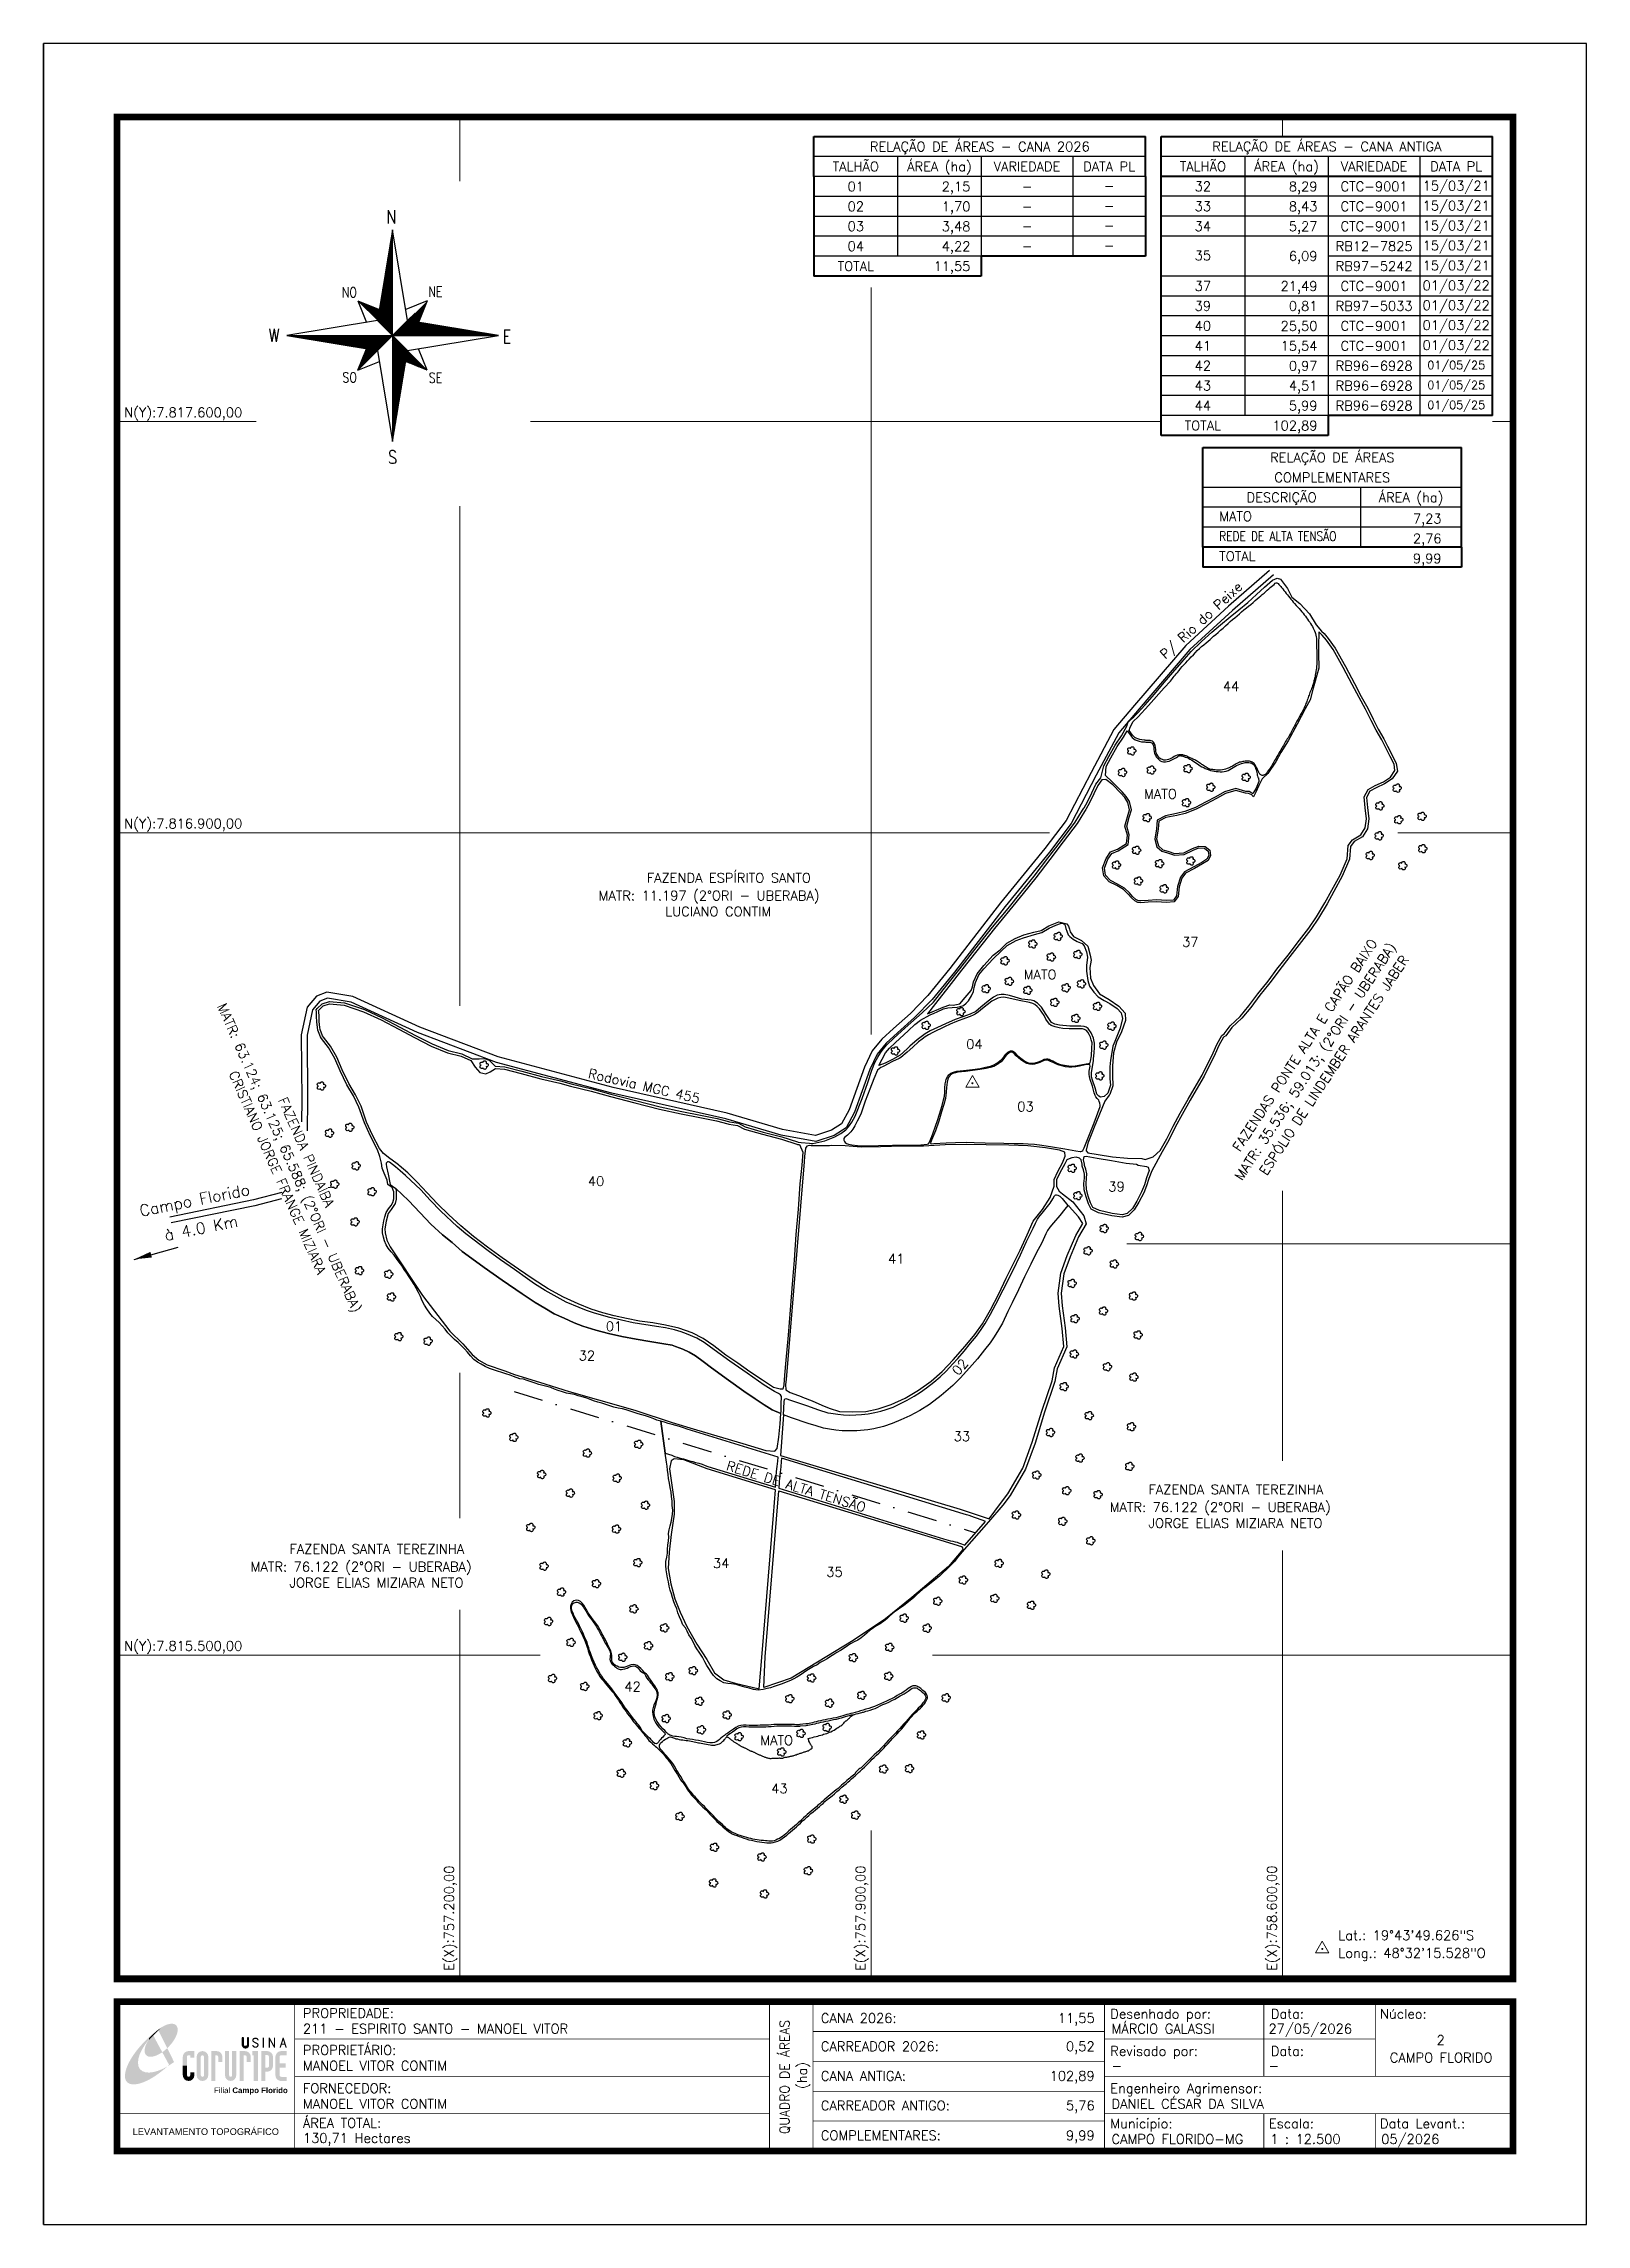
# Model space of a CAD drawing. Extents: x 756492 to 759117, y 7814531 to 7818243.
import ezdxf
from ezdxf.enums import TextEntityAlignment as Align

# ---------------------------------------------------------------- set-up
doc = ezdxf.new("R2010")
doc.units = 0
doc.header["$MEASUREMENT"] = 0
for name, pattern in [('CONTINUO', [0]), ('DASHDOT', [1, 0.5, -0.25, 0, -0.25]), ('LIN0', [0])]:
    doc.linetypes.add(name, pattern=pattern)
for name, color, linetype in [('0114000211', 1, 'Continuous'), ('_SIMBOLO ARVORE', 118, 'Continuous'), ('ESTRADA', 1, 'Continuous'), ('MARGEM', 7, 'CONTINUO'), ('MATO', 3, 'Continuous'), ('QUADRO_DE_AREAS_CANA_2023', 7, 'Continuous'), ('QUADRO_DE_AREAS_CANA_2025', 7, 'Continuous'), ('QUADRO_DE_AREAS_CANA_ANTIGA', 7, 'Continuous'), ('QUADRO_DE_AREAS_COMPLEMENTARES', 7, 'Continuous'), ('REDE_DE_LUZ', 6, 'DASHDOT'), ('SETA_NORTE', 3, 'Continuous'), ('TEXTO', 7, 'Continuous'), ('TEXTO CONFRONTANTES', 7, 'Continuous'), ('TEXTO_NUN_TAL', 7, 'Continuous')]:
    doc.layers.add(name, color=color, linetype=linetype)
for name, color, linetype, lineweight in [('0114000211001', 5, 'Continuous', 25), ('0114000211002', 5, 'Continuous', 25), ('0114000211003', 5, 'Continuous', 25), ('0114000211004', 5, 'Continuous', 25), ('0114000211032', 5, 'Continuous', 25), ('0114000211033', 5, 'Continuous', 25), ('0114000211034', 5, 'Continuous', 25), ('0114000211035', 5, 'Continuous', 25), ('0114000211037', 5, 'Continuous', 25), ('0114000211039', 5, 'Continuous', 25), ('0114000211040', 5, 'Continuous', 25), ('0114000211041', 5, 'Continuous', 25), ('0114000211042', 5, 'Continuous', 25), ('0114000211043', 5, 'Continuous', 25), ('0114000211044', 5, 'Continuous', 25), ('MALHA', 253, 'Continuous', 13), ('TEXTO_DIVERSOS', 7, 'Continuous', 5)]:
    doc.layers.add(name, color=color, linetype=linetype, lineweight=lineweight)
doc.styles.add('ARIAL', font='arial.ttf')
doc.styles.add('ROMANS', font='romans')
doc.styles.add('SIMPLEX', font='simplex', dxfattribs={"height": 0.2})
doc.styles.get("Standard").update_dxf_attribs({"font": 'arial.ttf'})
doc.dimstyles.new('ISO-25', dxfattribs={"dimtxt": 2.5, "dimasz": 2.5, "dimexe": 1.25, "dimexo": 0.625, "dimtad": 1, "dimtxsty": 'Standard', "dimcen": 2.5, "dimadec": 0, "dimazin": 0, "dimtfac": 1, "dimtmove": 0, "dimatfit": 3, "dimfxl": 0, "dimarcsym": 0})

msp = doc.modelspace()

# ---------------------------------------------------------------- texts
at = {"layer": 'MALHA', "style": 'SIMPLEX'}
for s, p in [('N(Y):7.817.600,00', (756629, 7817602.5)), ('N(Y):7.816.900,00', (756629, 7816902.5)), ('N(Y):7.815.500,00', (756629, 7815502.5))]:
    msp.add_text(s, height=16.28, dxfattribs=at).set_placement(p, align=Align.BOTTOM_LEFT)
for s, p in [('E(X):757.200,00', (757194.9, 7814962.3)), ('E(X):757.900,00', (757894.9, 7814962.3)), ('E(X):758.600,00', (758594.9, 7814962.3))]:
    msp.add_text(s, height=16.28, rotation=90, dxfattribs=at).set_placement(p, align=Align.BOTTOM_LEFT)
at = {"layer": 'MARGEM', "color": 7, "linetype": 'Continuous', "lineweight": 9, "style": 'SIMPLEX'}
for s, p in [('PROPRIEDADE:', (756933.2, 7814898.5)), ('Desenhado por:', (758306.9, 7814897.3)), ('Data:', (758580.1, 7814897.3)), ('Núcleo:', (758765.8, 7814897.3)), ('PROPRIETÁRIO:', (756933.2, 7814835.6)), ('Revisado por:', (758306.9, 7814834)), ('Data:', (758580.1, 7814834)), ('FORNECEDOR:', (756933.2, 7814770.7)), ('Engenheiro Agrimensor:', (758306.9, 7814770.7)), ('ÁREA TOTAL:', (756933.2, 7814711.5)), ('Municipio:', (758306.9, 7814710.6)), ('Escala:', (758576.9, 7814710.6)), ('Data Levant.:', (758765.8, 7814710.6))]:
    msp.add_text(s, height=16.25, dxfattribs=at).set_placement(p, align=Align.TOP_LEFT)
at = {"layer": 'MARGEM', "color": 7, "linetype": 'Continuous', "style": 'SIMPLEX'}
for s, height, p in [('CANA 2026:', 16.25, (757814.4, 7814890.1)), ('211 - ESPIRITO SANTO - MANOEL VITOR', 16.25, (756933.2, 7814872)), ('MÁRCIO GALASSI', 16.25, (758309, 7814872)), ('27/05/2026', 16.25, (758576.1, 7814872)), ('CARREADOR 2026:', 16.25, (757814.4, 7814842)), ('MANOEL VITOR CONTIM', 16.25, (756933.2, 7814809)), ('CANA ANTIGA:', 16.25, (757814.4, 7814791.6)), ('-', 16.2, (758309, 7814809)), ('-', 16.2, (758576.1, 7814809)), ('MANOEL VITOR CONTIM', 16.25, (756933.2, 7814744.2)), ('CARREADOR ANTIGO:', 16.25, (757814.4, 7814741.2)), ('DANIEL CÉSAR DA SILVA', 16.25, (758309, 7814744.2)), ('130,71 Hectares', 16.25, (756933.2, 7814685.9)), ('COMPLEMENTARES:', 16.25, (757814.4, 7814690.4)), ('CAMPO FLORIDO-MG', 16.25, (758309, 7814684.1)), ('1 : 12.500', 16.25, (758579, 7814684.1)), ('05/2026', 16.25, (758767.9, 7814684.1))]:
    msp.add_text(s, height=height, dxfattribs=at).set_placement(p, align=Align.TOP_LEFT)
for s, p in [('11,55', (758280.3, 7814890.1)), ('0,52', (758280.3, 7814842)), ('102,89', (758280.3, 7814791.6)), ('5,76', (758280.3, 7814741.2)), ('9,99', (758280.3, 7814690.4))]:
    msp.add_text(s, height=16.25, dxfattribs=at).set_placement(p, align=Align.TOP_RIGHT)
at = {"layer": 'MARGEM', "color": 7, "linetype": 'Continuous', "style": 'SIMPLEX', "width": 0.95}
msp.add_text('QUADRO DE ÁREAS', height=16.25, rotation=90, dxfattribs=at).set_placement((757752.8, 7814781.7), align=Align.MIDDLE_CENTER)
at = {"layer": 'MARGEM', "color": 7, "linetype": 'Continuous', "style": 'SIMPLEX'}
for s, height, p in [('2', 16.2, (758869.1, 7814844.7)), ('CAMPO FLORIDO', 16.25, (758869.8, 7814814.7))]:
    msp.add_text(s, height=height, dxfattribs=at).set_placement(p, align=Align.MIDDLE_CENTER)
msp.add_text('(ha)', height=16.25, rotation=90, dxfattribs=at).set_placement((757782.5, 7814784.2), align=Align.MIDDLE_CENTER)
at = {"layer": 'MARGEM', "color": 7, "linetype": 'ByBlock'}
msp.add_text('LEVANTAMENTO TOPOGRÁFICO', height=11.25, dxfattribs=at).set_placement((756767.9, 7814688.7), align=Align.MIDDLE_CENTER)
at = {"layer": 'QUADRO_DE_AREAS_CANA_2023', "linetype": 'Continuous', "style": 'SIMPLEX'}
for s, height, p in [('RELAÇÃO DE ÁREAS - CANA 2026', 16.25, (758084.8, 7818068)), ('TALHÃO', 16.25, (757873.9, 7818034)), ('ÁREA (ha)', 16.25, (758016.2, 7818034)), ('01', 16.25, (757873.9, 7818000.1)), ('VARIEDADE', 16.25, (758165.2, 7818034)), ('DATA PL', 16.25, (758305, 7818034)), ('02', 16.25, (757873.9, 7817966.2)), ('-', 16.2, (758165.2, 7818000.1)), ('-', 16.2, (758305, 7818001.2)), ('03', 16.25, (757873.9, 7817932.3)), ('-', 16.2, (758165.2, 7817966.2)), ('-', 16.2, (758165.2, 7817932.3)), ('-', 16.2, (758305, 7817967.3)), ('-', 16.2, (758305, 7817933.4)), ('04', 16.25, (757873.9, 7817898.3)), ('-', 16.2, (758165.2, 7817898.3)), ('-', 16.2, (758305, 7817899.4)), ('TOTAL', 16.25, (757873.9, 7817864.4))]:
    msp.add_text(s, height=height, dxfattribs=at).set_placement(p, align=Align.MIDDLE_CENTER)
for s, p in [('2,15', (758068.9, 7817991.9)), ('1,70', (758068.9, 7817958)), ('3,48', (758068.9, 7817924)), ('4,22', (758068.9, 7817890.1)), ('11,55', (758068.9, 7817856.2))]:
    msp.add_text(s, height=16.25, dxfattribs=at).set_placement(p, align=Align.RIGHT)
at = {"layer": 'QUADRO_DE_AREAS_CANA_2025', "linetype": 'Continuous', "style": 'SIMPLEX'}
for s, height, p in [('42', 16.25, (758464.4, 7817694.9)), ('RB96-6928', 16.25, (758755.8, 7817694.9)), ('01/05/25', 14, (758895.5, 7817696)), ('01/05/25', 14, (758895.5, 7817662.1)), ('43', 16.25, (758464.4, 7817661)), ('44', 16.25, (758464.4, 7817627.1)), ('RB96-6928', 16.25, (758755.8, 7817661)), ('RB96-6928', 16.25, (758755.8, 7817627.1)), ('01/05/25', 14, (758895.5, 7817628.2)), ('TOTAL', 16.25, (758464.4, 7817593.1))]:
    msp.add_text(s, height=height, dxfattribs=at).set_placement(p, align=Align.MIDDLE_CENTER)
for s, p in [('0,97', (758659.4, 7817686.7)), ('4,51', (758659.4, 7817652.8)), ('5,99', (758659.4, 7817618.8)), ('102,89', (758659.4, 7817584.9))]:
    msp.add_text(s, height=16.25, dxfattribs=at).set_placement(p, align=Align.RIGHT)
at = {"layer": 'QUADRO_DE_AREAS_CANA_ANTIGA', "linetype": 'Continuous', "style": 'SIMPLEX'}
for s, p in [('RELAÇÃO DE ÁREAS - CANA ANTIGA', (758675.4, 7818068.1)), ('TALHÃO', (758464.4, 7818034.2)), ('ÁREA (ha)', (758606.8, 7818034.2)), ('32', (758464.4, 7818000.2)), ('VARIEDADE', (758755.8, 7818034.2)), ('CTC-9001', (758755.8, 7818000.2)), ('15/03/21', (758895.5, 7818001.3)), ('DATA PL', (758895.5, 7818034.2)), ('33', (758464.4, 7817966.3)), ('CTC-9001', (758755.8, 7817966.3)), ('15/03/21', (758895.5, 7817967.4)), ('34', (758464.4, 7817932.4)), ('CTC-9001', (758755.8, 7817932.4)), ('15/03/21', (758895.5, 7817933.5)), ('RB12-7825', (758755.8, 7817898.5)), ('15/03/21', (758895.5, 7817899.6)), ('35', (758464.4, 7817882.5)), ('RB97-5242', (758755.8, 7817864.5)), ('15/03/21', (758895.5, 7817865.6)), ('37', (758464.4, 7817830.6)), ('CTC-9001', (758755.8, 7817830.6)), ('01/03/22', (758895.5, 7817831.7)), ('39', (758464.4, 7817796.7)), ('RB97-5033', (758755.8, 7817796.7)), ('01/03/22', (758895.5, 7817797.8)), ('40', (758464.4, 7817762.8)), ('CTC-9001', (758755.8, 7817762.8)), ('01/03/22', (758895.5, 7817763.9)), ('41', (758464.4, 7817728.8)), ('CTC-9001', (758755.8, 7817728.8)), ('01/03/22', (758895.5, 7817729.9))]:
    msp.add_text(s, height=16.25, dxfattribs=at).set_placement(p, align=Align.MIDDLE_CENTER)
for s, p in [('8,29', (758659.4, 7817992)), ('8,43', (758659.4, 7817958.1)), ('5,27', (758659.4, 7817924.2)), ('6,09', (758659.4, 7817873.6)), ('21,49', (758659.4, 7817822.4)), ('0,81', (758659.4, 7817788.5)), ('25,50', (758659.4, 7817754.5)), ('15,54', (758659.4, 7817720.6))]:
    msp.add_text(s, height=16.25, dxfattribs=at).set_placement(p, align=Align.RIGHT)
at = {"layer": 'QUADRO_DE_AREAS_COMPLEMENTARES', "linetype": 'Continuous', "style": 'SIMPLEX'}
for s, p in [('RELAÇÃO DE ÁREAS', (758684.6, 7817538.7)), ('COMPLEMENTARES', (758684.6, 7817504.8)), ('DESCRIÇÃO', (758598.4, 7817470.8)), ('ÁREA (ha)', (758818.6, 7817470.8))]:
    msp.add_text(s, height=16.25, dxfattribs=at).set_placement(p, align=Align.MIDDLE_CENTER)
at = {"layer": 'QUADRO_DE_AREAS_COMPLEMENTARES', "linetype": 'Continuous', "style": 'SIMPLEX', "width": 0.81}
msp.add_text('REDE DE ALTA TENSÃO', height=16.25, dxfattribs=at).set_placement((758492.2, 7817404.7), align=Align.MIDDLE_LEFT)
at = {"layer": 'QUADRO_DE_AREAS_COMPLEMENTARES', "linetype": 'Continuous', "style": 'SIMPLEX'}
for s, p in [('MATO', (758492.2, 7817438.6)), ('TOTAL', (758492.2, 7817370.7))]:
    msp.add_text(s, height=16.25, dxfattribs=at).set_placement(p, align=Align.MIDDLE_LEFT)
for s, p in [('7,23', (758870.5, 7817426.5)), ('2,76', (758870.5, 7817392.6)), ('9,99', (758870.5, 7817358.7))]:
    msp.add_text(s, height=16.25, dxfattribs=at).set_placement(p, align=Align.RIGHT)
at = {"layer": 'TEXTO', "linetype": 'ByBlock', "style": 'SIMPLEX'}
for s, p in [('Lat.: 19°43\'49.626"S', (758694.9, 7815014.8, 821)), ('Long.: 48°32\'15.528"O', (758694.9, 7814984.6, 821))]:
    msp.add_text(s, height=16.25, dxfattribs=at).set_placement(p)
at = {"layer": 'TEXTO CONFRONTANTES', "color": 7, "style": 'ROMANS'}
for s, p in [('FAZENDA ESPÍRITO SANTO', (757518.2, 7816814.9)), ('MATR: 11.197 (2°ORI - UBERABA)', (757436.2, 7816784.8)), ('LUCIANO CONTIM', (757549.6, 7816757.7)), ('FAZENDA SANTA TEREZINHA', (758372, 7815773.8)), ('MATR: 76.122 (2°ORI - UBERABA)', (758305.9, 7815743.6)), ('JORGE ELIAS MIZIARA NETO', (758371.9, 7815716.5)), ('FAZENDA SANTA TEREZINHA', (756910.3, 7815672.4)), ('MATR: 76.122 (2°ORI - UBERABA)', (756844.2, 7815642.2)), ('JORGE ELIAS MIZIARA NETO', (756910.2, 7815615.1))]:
    msp.add_text(s, height=16.25, dxfattribs=at).set_placement(p)
for s, rotation, p in [('FAZENDAS PONTE ALTA E CAPÃO BAIXO', 56.6295, (758527.3, 7816355.7)), ('MATR: 35.536; 59.013; (2°ORI - UBERABA)', 56.6295, (758531, 7816306.5)), ('ESPÓLIO DE LINDEMBER ARANTES JABER', 56.6295, (758573, 7816315.4)), ('MATR: 63.124; 63.125; 65.588; (2°ORI - UBERABA)', 293.8362, (756786.9, 7816605.1)), ('CRISTIANO JORGE FRANGE MIZIARA', 293.8362, (756806.6, 7816489.9)), ('FAZENDA PINDAÍBA', 293.8362, (756890.7, 7816444.9))]:
    msp.add_text(s, height=16.25, rotation=rotation, dxfattribs=at).set_placement(p)
at = {"layer": 'TEXTO_DIVERSOS', "linetype": 'Continuous', "style": 'SIMPLEX'}
for s, height, rotation, p in [('P/ Rio do Peixe', 16.25, 42.7174, (758400.7, 7817194.4)), ('Rodovia MGC 455 ', 16.25, 347.0019, (757417.2, 7816482.8)), ('Campo Florido', 19.5, 11.2311, (756657.3, 7816246.4)), ('à 4.0 Km', 19.5, 11.2311, (756699.6, 7816204.9))]:
    msp.add_text(s, height=height, rotation=rotation, dxfattribs=at).set_placement(p)
at = {"layer": 'TEXTO_DIVERSOS', "color": 7, "style": 'SIMPLEX'}
for p in [(758392.2, 7816965.9), (758187.5, 7816658.5), (757739.2, 7815354.9)]:
    msp.add_text('MATO', height=16.25, dxfattribs=at).set_placement(p, align=Align.MIDDLE_CENTER)
at = {"layer": 'TEXTO_DIVERSOS', "style": 'SIMPLEX'}
msp.add_text('REDE DE ALTA TENSÃO', height=16.25, rotation=342.8799, dxfattribs=at).set_placement((757772.4, 7815787), align=Align.MIDDLE_CENTER)
at = {"layer": 'TEXTO_NUN_TAL', "linetype": 'Continuous', "style": 'SIMPLEX'}
for s, p in [('44', (758498.5, 7817140.9)), ('37', (758429.2, 7816705.9)), ('04', (758061.7, 7816531.9)), ('03', (758148.7, 7816425.6)), ('40', (757418, 7816298.7)), ('39', (758303.6, 7816289.4)), ('41', (757928.7, 7816166.5)), ('01', (757448.5, 7816051.5)), ('32', (757402.4, 7816001.6)), ('33', (758040.5, 7815864.2)), ('34', (757630.8, 7815648.3)), ('35', (757823.8, 7815633.4)), ('42', (757480.1, 7815438.2)), ('43', (757730, 7815264.8))]:
    msp.add_text(s, height=16.25, dxfattribs=at).set_placement(p)
msp.add_text('02', height=16.25, rotation=49.1882, dxfattribs=at).set_placement((758048.2, 7815974.6))

# ---------------------------------------------------------------- blocks, each defined once
blk = doc.blocks.new('A$C309442C0')
at = {"layer": 'SETA_NORTE', "linetype": 'Continuous'}
h = blk.add_hatch(dxfattribs=at)
h.set_pattern_fill('ANSI31', color=256, scale=0.1375, angle=-90, style=0)
h.set_pattern_definition([(315, (-215853.3434, 13873.16845), (0.3086963042, 0.3086963042), [])])
h.paths.add_polyline_path([(73.5, 97.4), (74.7, 104.9), (60, 110.8)])
h = blk.add_hatch(dxfattribs=at)
h.set_pattern_fill('ANSI31', color=256, scale=0.1375, angle=180, style=0)
h.set_pattern_definition([(225, (13869.59828, 216024.21475), (0.3086963042, -0.3086963042), [])])
h.paths.add_polyline_path([(93.8, 97.4), (101.4, 96.2), (107.3, 110.8)])
h = blk.add_hatch(dxfattribs=at)
h.set_pattern_fill('ANSI31', color=256, scale=0.1375, style=0)
h.set_pattern_definition([(45, (-13702.2971, -215849.77324), (-0.3086963042, 0.3086963042), [])])
h.paths.add_polyline_path([(73.5, 77), (65.9, 78.3), (60, 63.6)])
h = blk.add_hatch(dxfattribs=at)
h.set_pattern_fill('ANSI31', color=256, scale=0.1375, angle=90, style=0)
h.set_pattern_definition([(135, (216020.6446, -13698.72693), (-0.3086963042, -0.3086963042), [])])
h.paths.add_polyline_path([(93.8, 77), (92.6, 69.5), (107.3, 63.6)])
for p, q in [((81.6, 146.8), (83.7, 148.9)), ((81.7, 147.6), (83.7, 149.5)), ((81.8, 148.3), (83.7, 150.1)), ((82, 149.1), (83.7, 150.8)), ((82.1, 149.9), (83.7, 151.4)), ((82.2, 150.6), (83.7, 152.1)), ((82.3, 151.4), (83.7, 152.7)), ((82.5, 152.2), (83.7, 153.3)), ((82.6, 152.9), (83.7, 154)), ((82.7, 153.7), (83.7, 154.6)), ((82.9, 154.4), (83.7, 155.2)), ((83, 155.2), (83.7, 155.9)), ((83.1, 156), (83.7, 156.5)), ((83.2, 156.7), (83.7, 157.2)), ((83.4, 157.5), (83.7, 157.8)), ((83.5, 158.3), (83.7, 158.4)), ((83.6, 159), (83.7, 159.1)), ((78.7, 129.3), (83.7, 134.2)), ((78.8, 130), (83.7, 134.9)), ((79, 130.8), (83.7, 135.5)), ((79.1, 131.6), (83.7, 136.1)), ((79.2, 132.3), (83.7, 136.8)), ((79.3, 133.1), (83.7, 137.4)), ((79.5, 133.8), (83.7, 138)), ((79.6, 134.6), (83.7, 138.7)), ((79.7, 135.4), (83.7, 139.3)), ((79.8, 136.1), (83.7, 140)), ((80, 136.9), (83.7, 140.6)), ((80.1, 137.7), (83.7, 141.2)), ((80.2, 138.4), (83.7, 141.9)), ((80.3, 139.2), (83.7, 142.5)), ((80.5, 139.9), (83.7, 143.1)), ((80.6, 140.7), (83.7, 143.8)), ((80.7, 141.5), (83.7, 144.4)), ((80.8, 142.2), (83.7, 145)), ((81, 143), (83.7, 145.7)), ((81.1, 143.8), (83.7, 146.3)), ((81.2, 144.5), (83.7, 147)), ((81.3, 145.3), (83.7, 147.6)), ((81.5, 146.1), (83.7, 148.2)), ((75.7, 111), (83.7, 118.9)), ((75.8, 111.7), (83.7, 119.6)), ((75.9, 112.5), (83.7, 120.2)), ((76.1, 113.3), (83.7, 120.8)), ((76.2, 114), (83.7, 121.5)), ((76.3, 114.8), (83.7, 122.1)), ((76.4, 115.5), (83.7, 122.8)), ((76.6, 116.3), (83.7, 123.4)), ((76.7, 117.1), (83.7, 124)), ((76.8, 117.8), (83.7, 124.7)), ((76.9, 118.6), (83.7, 125.3)), ((77.1, 119.4), (83.7, 125.9)), ((77.2, 120.1), (83.7, 126.6)), ((77.3, 120.9), (83.7, 127.2)), ((77.4, 121.6), (83.7, 127.8)), ((77.6, 122.4), (83.7, 128.5)), ((77.7, 123.2), (83.7, 129.1)), ((77.8, 123.9), (83.7, 129.8)), ((78, 124.7), (83.7, 130.4)), ((78.1, 125.5), (83.7, 131)), ((78.2, 126.2), (83.7, 131.7)), ((78.3, 127), (83.7, 132.3)), ((78.5, 127.7), (83.7, 132.9)), ((78.6, 128.5), (83.7, 133.6)), ((60, 110.8), (74.7, 104.9)), ((60, 110.8), (65.9, 96.2)), ((73.5, 97.3), (83.7, 107.5)), ((73.6, 98), (83.7, 108.1)), ((73.7, 98.8), (83.7, 108.7)), ((73.8, 99.5), (83.7, 109.4)), ((73.8, 97), (83.7, 106.8)), ((73.9, 100.3), (83.7, 110)), ((74.1, 101.1), (83.7, 110.6)), ((74.2, 101.8), (83.7, 111.3)), ((74.2, 96.7), (83.7, 106.2)), ((74.3, 102.6), (83.7, 111.9)), ((74.4, 103.3), (83.7, 112.6)), ((74.5, 96.4), (83.7, 105.6)), ((74.6, 104.1), (83.7, 113.2)), ((74.7, 104.9), (83.7, 113.8)), ((74.8, 105.6), (83.7, 114.5)), ((74.8, 96.1), (83.7, 104.9)), ((74.9, 106.4), (83.7, 115.1)), ((75.1, 107.2), (83.7, 115.7)), ((75.1, 95.7), (83.7, 104.3)), ((75.2, 107.9), (83.7, 116.4)), ((75.3, 108.7), (83.7, 117)), ((75.4, 109.4), (83.7, 117.7)), ((75.6, 110.2), (83.7, 118.3)), ((107.3, 110.8), (92.6, 104.9)), ((107.3, 110.8), (101.4, 96.2)), ((75.4, 95.4), (83.7, 103.6)), ((75.8, 95.1), (83.7, 103)), ((76.1, 94.8), (83.7, 102.4)), ((76.4, 94.5), (83.7, 101.7)), ((76.7, 94.2), (83.7, 101.1)), ((77, 93.8), (83.7, 100.5)), ((77.4, 93.5), (83.7, 99.8)), ((77.7, 93.2), (83.7, 99.2)), ((78, 92.9), (83.7, 98.5)), ((78.3, 92.6), (83.7, 97.9)), ((78.6, 92.2), (83.7, 97.3)), ((78.9, 91.9), (83.7, 96.6)), ((79.3, 91.6), (83.7, 96)), ((79.6, 91.3), (83.7, 95.4)), ((79.9, 91), (83.7, 94.7)), ((80.2, 90.7), (83.7, 94.1)), ((80.5, 90.3), (83.7, 93.4)), ((80.9, 90), (83.7, 92.8)), ((81.2, 89.7), (83.7, 92.2)), ((81.5, 89.4), (83.7, 91.5)), ((81.8, 89.1), (83.7, 90.9)), ((82.1, 88.7), (83.7, 90.3)), ((82.4, 88.4), (83.7, 89.6)), ((83.8, 87.2), (94, 97.4)), ((84.4, 87.2), (94.5, 97.3)), ((85.1, 87.2), (95.1, 97.2)), ((85.7, 87.2), (95.6, 97.1)), ((86.3, 87.2), (96.2, 97)), ((87, 87.2), (96.7, 96.9)), ((87.6, 87.2), (97.2, 96.9)), ((88.3, 87.2), (97.8, 96.8)), ((88.9, 87.2), (98.3, 96.7)), ((89.5, 87.2), (98.9, 96.6)), ((90.2, 87.2), (99.4, 96.5)), ((90.8, 87.2), (100, 96.4)), ((91.4, 87.2), (100.5, 96.3)), ((92.1, 87.2), (101.1, 96.2)), ((92.7, 87.2), (101.6, 96.1)), ((93.4, 87.2), (102.2, 96)), ((94, 87.2), (102.7, 96)), ((94.6, 87.2), (103.3, 95.9)), ((95.3, 87.2), (103.8, 95.8)), ((95.9, 87.2), (104.4, 95.7)), ((96.5, 87.2), (104.9, 95.6)), ((97.2, 87.2), (105.5, 95.5)), ((97.8, 87.2), (106, 95.4)), ((98.4, 87.2), (106.5, 95.3)), ((99.1, 87.2), (107.1, 95.2)), ((99.7, 87.2), (107.6, 95.1)), ((100.4, 87.2), (108.2, 95.1)), ((101, 87.2), (108.7, 95)), ((101.6, 87.2), (109.3, 94.9)), ((102.3, 87.2), (109.8, 94.8)), ((102.9, 87.2), (110.4, 94.7)), ((103.5, 87.2), (110.9, 94.6)), ((104.2, 87.2), (111.5, 94.5)), ((104.8, 87.2), (112, 94.4)), ((105.5, 87.2), (112.6, 94.3)), ((106.1, 87.2), (113.1, 94.2)), ((106.7, 87.2), (113.7, 94.1)), ((107.4, 87.2), (114.2, 94.1)), ((108, 87.2), (114.8, 94)), ((108.6, 87.2), (115.3, 93.9)), ((109.3, 87.2), (115.8, 93.8)), ((109.9, 87.2), (116.4, 93.7)), ((110.6, 87.2), (116.9, 93.6)), ((111.2, 87.2), (117.5, 93.5)), ((111.8, 87.2), (118, 93.4)), ((112.5, 87.2), (118.6, 93.3)), ((113.1, 87.2), (119.1, 93.2)), ((113.7, 87.2), (119.7, 93.2)), ((114.4, 87.2), (120.2, 93.1)), ((115, 87.2), (120.8, 93)), ((115.6, 87.2), (121.3, 92.9)), ((116.3, 87.2), (121.9, 92.8)), ((116.9, 87.2), (122.4, 92.7)), ((117.6, 87.2), (123, 92.6)), ((118.2, 87.2), (123.5, 92.5)), ((118.8, 87.2), (124, 92.4)), ((119.5, 87.2), (124.6, 92.3)), ((120.1, 87.2), (125.1, 92.3)), ((120.7, 87.2), (125.7, 92.2)), ((121.4, 87.2), (126.2, 92.1)), ((122, 87.2), (126.8, 92)), ((122.7, 87.2), (127.3, 91.9)), ((123.3, 87.2), (127.9, 91.8)), ((123.9, 87.2), (128.4, 91.7)), ((124.6, 87.2), (129, 91.6)), ((125.2, 87.2), (129.5, 91.5)), ((125.8, 87.2), (130.1, 91.4)), ((126.5, 87.2), (130.6, 91.4)), ((127.1, 87.2), (131.2, 91.3)), ((127.8, 87.2), (131.7, 91.2)), ((128.4, 87.2), (132.3, 91.1)), ((129, 87.2), (132.8, 91)), ((129.7, 87.2), (133.3, 90.9)), ((130.3, 87.2), (133.9, 90.8)), ((130.9, 87.2), (134.4, 90.7)), ((131.6, 87.2), (135, 90.6)), ((132.2, 87.2), (135.5, 90.5)), ((132.8, 87.2), (136.1, 90.5)), ((133.5, 87.2), (136.6, 90.4)), ((134.1, 87.2), (137.2, 90.3)), ((134.8, 87.2), (137.7, 90.2)), ((135.4, 87.2), (138.3, 90.1)), ((136, 87.2), (138.8, 90)), ((136.7, 87.2), (139.4, 89.9)), ((137.3, 87.2), (139.9, 89.8)), ((137.9, 87.2), (140.5, 89.7)), ((138.6, 87.2), (141, 89.6)), ((139.2, 87.2), (141.6, 89.6)), ((139.9, 87.2), (142.1, 89.5)), ((140.5, 87.2), (142.6, 89.4)), ((141.1, 87.2), (143.2, 89.3)), ((141.8, 87.2), (143.7, 89.2)), ((142.4, 87.2), (144.3, 89.1)), ((11.8, 87.2), (11.8, 87.2)), ((12.3, 87.1), (12.4, 87.2)), ((12.9, 87), (13.1, 87.2)), ((13.4, 86.9), (13.7, 87.2)), ((14, 86.8), (14.4, 87.2)), ((14.5, 86.7), (15, 87.2)), ((15.1, 86.6), (15.6, 87.2)), ((15.6, 86.6), (16.3, 87.2)), ((16.2, 86.5), (16.9, 87.2)), ((16.7, 86.4), (17.5, 87.2)), ((17.2, 86.3), (18.2, 87.2)), ((17.8, 86.2), (18.8, 87.2)), ((18.3, 86.1), (19.5, 87.2)), ((18.9, 86), (20.1, 87.2)), ((19.4, 85.9), (20.7, 87.2)), ((20, 85.8), (21.4, 87.2)), ((20.5, 85.7), (22, 87.2)), ((21.1, 85.7), (22.6, 87.2)), ((21.6, 85.6), (23.3, 87.2)), ((22.2, 85.5), (23.9, 87.2)), ((22.7, 85.4), (24.6, 87.2)), ((23.3, 85.3), (25.2, 87.2)), ((23.8, 85.2), (25.8, 87.2)), ((24.4, 85.1), (26.5, 87.2)), ((24.9, 85), (27.1, 87.2)), ((25.5, 84.9), (27.7, 87.2)), ((26, 84.8), (28.4, 87.2)), ((26.5, 84.8), (29, 87.2)), ((27.1, 84.7), (29.6, 87.2)), ((27.6, 84.6), (30.3, 87.2)), ((28.2, 84.5), (30.9, 87.2)), ((28.7, 84.4), (31.6, 87.2)), ((29.3, 84.3), (32.2, 87.2)), ((29.8, 84.2), (32.8, 87.2)), ((30.4, 84.1), (33.5, 87.2)), ((30.9, 84), (34.1, 87.2)), ((31.5, 83.9), (34.7, 87.2)), ((32, 83.9), (35.4, 87.2)), ((32.6, 83.8), (36, 87.2)), ((33.1, 83.7), (36.7, 87.2)), ((33.7, 83.6), (37.3, 87.2)), ((34.2, 83.5), (37.9, 87.2)), ((34.7, 83.4), (38.6, 87.2)), ((35.3, 83.3), (39.2, 87.2)), ((35.8, 83.2), (39.8, 87.2)), ((36.4, 83.1), (40.5, 87.2)), ((36.9, 83), (41.1, 87.2)), ((37.5, 83), (41.8, 87.2)), ((38, 82.9), (42.4, 87.2)), ((38.6, 82.8), (43, 87.2)), ((39.1, 82.7), (43.7, 87.2)), ((39.7, 82.6), (44.3, 87.2)), ((40.2, 82.5), (44.9, 87.2)), ((40.8, 82.4), (45.6, 87.2)), ((41.3, 82.3), (46.2, 87.2)), ((41.9, 82.2), (46.8, 87.2)), ((42.4, 82.1), (47.5, 87.2)), ((43, 82.1), (48.1, 87.2)), ((43.5, 82), (48.8, 87.2)), ((44, 81.9), (49.4, 87.2)), ((44.6, 81.8), (50, 87.2)), ((45.1, 81.7), (50.7, 87.2)), ((45.7, 81.6), (51.3, 87.2)), ((46.2, 81.5), (51.9, 87.2)), ((46.8, 81.4), (52.6, 87.2)), ((47.3, 81.3), (53.2, 87.2)), ((47.9, 81.2), (53.9, 87.2)), ((48.4, 81.2), (54.5, 87.2)), ((49, 81.1), (55.1, 87.2)), ((49.5, 81), (55.8, 87.2)), ((50.1, 80.9), (56.4, 87.2)), ((50.6, 80.8), (57, 87.2)), ((51.2, 80.7), (57.7, 87.2)), ((51.7, 80.6), (58.3, 87.2)), ((52.3, 80.5), (59, 87.2)), ((52.8, 80.4), (59.6, 87.2)), ((53.3, 80.3), (60.2, 87.2)), ((53.9, 80.3), (60.9, 87.2)), ((54.4, 80.2), (61.5, 87.2)), ((55, 80.1), (62.1, 87.2)), ((55.5, 80), (62.8, 87.2)), ((56.1, 79.9), (63.4, 87.2)), ((56.6, 79.8), (64, 87.2)), ((57.2, 79.7), (64.7, 87.2)), ((57.7, 79.6), (65.3, 87.2)), ((58.3, 79.5), (66, 87.2)), ((58.8, 79.4), (66.6, 87.2)), ((59.4, 79.4), (67.2, 87.2)), ((59.9, 79.3), (67.9, 87.2)), ((83.7, 87.2), (60, 63.6)), ((60, 63.6), (65.9, 78.3)), ((60.5, 79.2), (68.5, 87.2)), ((61, 79.1), (69.1, 87.2)), ((61.5, 79), (69.8, 87.2)), ((62.1, 78.9), (70.4, 87.2)), ((62.6, 78.8), (71.1, 87.2)), ((63.2, 78.7), (71.7, 87.2)), ((63.7, 78.6), (72.3, 87.2)), ((64.3, 78.5), (73, 87.2)), ((64.8, 78.4), (73.6, 87.2)), ((65.4, 78.4), (74.2, 87.2)), ((65.9, 78.3), (74.9, 87.2)), ((66.5, 78.2), (75.5, 87.2)), ((67, 78.1), (76.2, 87.2)), ((67.6, 78), (76.8, 87.2)), ((68.1, 77.9), (77.4, 87.2)), ((68.7, 77.8), (78.1, 87.2)), ((69.2, 77.7), (78.7, 87.2)), ((69.8, 77.6), (79.3, 87.2)), ((70.3, 77.5), (80, 87.2)), ((70.8, 77.5), (80.6, 87.2)), ((71.4, 77.4), (81.2, 87.2)), ((71.9, 77.3), (81.9, 87.2)), ((72.5, 77.2), (82.5, 87.2)), ((73, 77.1), (83.2, 87.2)), ((82.8, 88.1), (83.7, 89)), ((83.1, 87.8), (83.7, 88.4)), ((83.4, 87.5), (83.7, 87.7)), ((83.7, 87.1), (83.7, 87.1)), ((83.7, 86.4), (84, 86.8)), ((83.7, 85.8), (84.4, 86.5)), ((83.7, 85.2), (84.7, 86.2)), ((83.7, 84.5), (85, 85.9)), ((83.7, 83.9), (85.3, 85.6)), ((83.7, 83.3), (85.6, 85.2)), ((83.7, 82.6), (86, 84.9)), ((83.7, 82), (86.3, 84.6)), ((83.7, 81.3), (86.6, 84.3)), ((83.7, 80.7), (86.9, 84)), ((83.7, 80.1), (87.2, 83.6)), ((83.7, 79.4), (87.5, 83.3)), ((83.7, 78.8), (87.9, 83)), ((83.7, 78.2), (88.2, 82.7)), ((83.7, 77.5), (88.5, 82.4)), ((83.7, 76.9), (88.8, 82.1)), ((83.7, 76.2), (89.1, 81.7)), ((83.7, 75.6), (89.5, 81.4)), ((83.7, 75), (89.8, 81.1)), ((83.7, 74.3), (90.1, 80.8)), ((83.7, 73.7), (90.4, 80.5)), ((83.7, 73.1), (90.7, 80.1)), ((83.7, 72.4), (91, 79.8)), ((83.7, 71.8), (91.4, 79.5)), ((83.7, 71.2), (91.7, 79.2)), ((83.7, 70.5), (92, 78.9)), ((83.7, 69.9), (92.3, 78.5)), ((83.7, 69.2), (92.6, 78.2)), ((83.7, 68.6), (93, 77.9)), ((83.7, 68), (93.3, 77.6)), ((83.7, 67.3), (93.6, 77.3)), ((83.7, 66.7), (93.8, 76.9)), ((83.7, 66.1), (93.7, 76.1)), ((83.7, 65.4), (93.6, 75.3)), ((83.7, 64.8), (93.4, 74.6)), ((107.3, 63.6), (101.4, 78.3)), ((143, 87.2), (144.8, 89)), ((143.7, 87.2), (145.4, 88.9)), ((144.3, 87.2), (145.9, 88.8)), ((144.9, 87.2), (146.5, 88.7)), ((145.6, 87.2), (147, 88.7)), ((146.2, 87.2), (147.6, 88.6)), ((146.9, 87.2), (148.1, 88.5)), ((147.5, 87.2), (148.7, 88.4)), ((148.1, 87.2), (149.2, 88.3)), ((148.8, 87.2), (149.8, 88.2)), ((149.4, 87.2), (150.3, 88.1)), ((150, 87.2), (150.8, 88)), ((150.7, 87.2), (151.4, 87.9)), ((151.3, 87.2), (151.9, 87.8)), ((152, 87.2), (152.5, 87.8)), ((152.6, 87.2), (153, 87.7)), ((153.2, 87.2), (153.6, 87.6)), ((153.9, 87.2), (154.1, 87.5)), ((154.5, 87.2), (154.7, 87.4)), ((155.1, 87.2), (155.2, 87.3)), ((60, 63.6), (74.7, 69.5)), ((83.7, 64.1), (93.3, 73.8)), ((83.7, 63.5), (93.2, 73)), ((83.7, 62.9), (93.1, 72.3)), ((83.7, 62.2), (92.9, 71.5)), ((83.7, 61.6), (92.8, 70.8)), ((83.7, 61), (92.7, 70)), ((83.7, 60.3), (92.6, 69.2)), ((83.7, 59.7), (92.4, 68.5)), ((83.7, 59), (92.3, 67.7)), ((83.7, 58.4), (92.2, 66.9)), ((83.7, 57.8), (92.1, 66.2)), ((83.7, 57.1), (91.9, 65.4)), ((83.7, 56.5), (91.8, 64.7)), ((83.7, 55.9), (91.7, 63.9)), ((83.7, 55.2), (91.6, 63.1)), ((83.7, 54.6), (91.4, 62.4)), ((83.7, 54), (91.3, 61.6)), ((83.7, 53.3), (91.2, 60.8)), ((83.7, 52.7), (91.1, 60.1)), ((107.3, 63.6), (92.6, 69.5)), ((83.7, 52), (90.9, 59.3)), ((83.7, 51.4), (90.8, 58.6)), ((83.7, 50.8), (90.7, 57.8)), ((83.7, 50.1), (90.5, 57)), ((83.7, 49.5), (90.4, 56.3)), ((83.7, 48.9), (90.3, 55.5)), ((83.7, 48.2), (90.2, 54.7)), ((83.7, 47.6), (90, 54)), ((83.7, 46.9), (89.9, 53.2)), ((83.7, 46.3), (89.8, 52.5)), ((83.7, 45.7), (89.7, 51.7)), ((83.7, 45), (89.5, 50.9)), ((83.7, 44.4), (89.4, 50.2)), ((83.7, 43.8), (89.3, 49.4)), ((83.7, 43.1), (89.2, 48.6)), ((83.7, 42.5), (89, 47.9)), ((83.7, 41.8), (88.9, 47.1)), ((83.7, 41.2), (88.8, 46.3)), ((83.7, 40.6), (88.7, 45.6)), ((83.7, 39.9), (88.5, 44.8)), ((83.7, 39.3), (88.4, 44.1)), ((83.7, 38.7), (88.3, 43.3)), ((83.7, 38), (88.2, 42.5)), ((83.7, 37.4), (88, 41.8)), ((83.7, 36.8), (87.9, 41)), ((83.7, 36.1), (87.8, 40.2)), ((83.7, 35.5), (87.7, 39.5)), ((83.7, 34.8), (87.5, 38.7)), ((83.7, 34.2), (87.4, 38)), ((83.7, 33.6), (87.3, 37.2)), ((83.7, 32.9), (87.2, 36.4)), ((83.7, 32.3), (87, 35.7)), ((83.7, 31.7), (86.9, 34.9)), ((83.7, 31), (86.8, 34.1)), ((83.7, 30.4), (86.7, 33.4)), ((83.7, 29.7), (86.5, 32.6)), ((83.7, 29.1), (86.4, 31.9)), ((83.7, 28.5), (86.3, 31.1)), ((83.7, 27.8), (86.2, 30.3)), ((83.7, 27.2), (86, 29.6)), ((83.7, 26.6), (85.9, 28.8)), ((83.7, 25.9), (85.8, 28)), ((83.7, 25.3), (85.6, 27.3)), ((83.7, 24.6), (85.5, 26.5)), ((83.7, 24), (85.4, 25.8)), ((83.7, 23.4), (85.3, 25)), ((83.7, 22.7), (85.1, 24.2)), ((83.7, 22.1), (85, 23.5)), ((83.7, 21.5), (84.9, 22.7)), ((83.7, 20.8), (84.8, 21.9)), ((83.7, 20.2), (84.6, 21.2)), ((83.7, 19.6), (84.5, 20.4)), ((83.7, 18.9), (84.4, 19.7)), ((83.7, 18.3), (84.3, 18.9)), ((83.7, 17.6), (84.1, 18.1)), ((83.7, 17), (84, 17.4)), ((83.7, 16.4), (83.9, 16.6)), ((83.7, 15.7), (83.8, 15.8))]:
    blk.add_line(p, q, dxfattribs=at)
blk.add_lwpolyline([(93.8, 77), (155.7, 87.2), (93.8, 97.4), (83.7, 159.3), (73.5, 97.4), (11.6, 87.2), (73.5, 77), (83.7, 15.1)], close=True, dxfattribs=at)
for points in [[(83.7, 87.2), (83.7, 159.3)], [(83.7, 87.2), (73.5, 97.4)], [(83.7, 87.2), (93.8, 97.4)], [(11.6, 87.2), (155.7, 87.2)], [(83.7, 87.2), (73.5, 77)], [(83.7, 87.2), (93.8, 77)], [(83.7, 87.2), (83.7, 15.1)]]:
    blk.add_lwpolyline(points, dxfattribs=at)
at = {"layer": 'SETA_NORTE', "color": 7, "lineweight": 30, "style": 'ROMANS', "width": 0.8}
for s, height, p in [('N ', 8.94, (79.5, 163.6)), ('NO', 6.88, (49.1, 113.2)), ('NE', 6.87, (108, 113.7)), ('W', 8.94, (-0.7, 82.9)), ('E', 8.94, (158.6, 82.1)), ('SO', 6.88, (49.5, 55.3)), ('SE', 6.87, (108.3, 55)), ('S', 8.94, (80.6, 0))]:
    blk.add_text(s, height=height, dxfattribs=at).set_placement(p)
blk = doc.blocks.new('A$C78F83FB3')
at = {"layer": 'MARGEM'}
h = blk.add_hatch(color=20, dxfattribs=at)
edge = h.paths.add_edge_path()
edge.add_ellipse((19.49, 23.77), major_axis=(-6.68, -6.67), ratio=0.469426, start_angle=292.73277, end_angle=601.25787)
edge.add_ellipse((22.83, 22.05), major_axis=(12.64, 11.29), ratio=0.457614, start_angle=79.90686, end_angle=107.91393)
edge = h.paths.add_edge_path()
edge.add_ellipse((18.28, 18.7), major_axis=(13.95, 13.59), ratio=0.386848, start_angle=63.96117, end_angle=264.59932)
edge.add_ellipse((22.83, 22.05), major_axis=(12.64, 11.29), ratio=0.457614, start_angle=107.91393, end_angle=245.11815, ccw=False)
edge.add_ellipse((19.49, 23.77), major_axis=(-6.68, -6.67), ratio=0.469426, start_angle=241.25787, end_angle=292.73277, ccw=False)
for color, points in [(20, [(15.46, 26.12), (14.17, 24.81), (14.06, 24.24), (14.39, 23.97), (14.67, 24.54), (19.47, 29.32), (18.48, 28.66), (17.31, 27.78)]), (7, [(58.42, 24.9), (57.9, 24.9), (57.9, 21.73, -0.414214), (57.15, 20.98), (56.84, 20.98, -0.414214), (56.09, 21.73), (56.09, 24.9), (55.57, 24.9), (55.57, 21.73, 0.414214), (56.84, 20.46), (57.15, 20.46, 0.414214), (58.42, 21.73)]), (7, [(61.7, 24.9), (61.23, 24.9, 0.396318), (60.04, 23.78), (60.04, 23.72, 0.151912), (60.39, 22.97), (60.46, 22.92), (62.18, 22), (62.85, 21.83, 0.12407), (62.51, 22.42), (60.75, 23.36, -0.13192), (60.56, 23.77, -0.385578), (61.23, 24.37), (61.7, 24.37, -0.414214), (62.37, 23.7), (62.89, 23.7, 0.414214)]), (7, [(62.37, 23.7), (62.89, 23.7, 0.414214), (61.7, 24.9), (61.23, 24.9, 0.396318), (60.04, 23.78), (60.04, 23.72, 0.151912), (60.39, 22.97), (60.46, 22.92), (62.18, 22), (62.18, 22, -0.131921), (62.37, 21.59, -0.385578), (61.7, 20.98), (61.23, 20.98, -0.414214), (60.56, 21.65), (60.04, 21.65, 0.414214), (61.23, 20.46), (61.7, 20.46, 0.402546), (62.89, 21.61, 0.165292), (62.51, 22.42), (60.75, 23.36, -0.13192), (60.56, 23.77, -0.385578), (61.23, 24.37), (61.7, 24.37, -0.414214)]), (7, [(30.97, 12.46), (29.13, 12.46), (29.13, 8.21, 1), (34.29, 8.21), (34.29, 9.41), (32.45, 9.41), (32.45, 8.21, -1), (30.97, 8.21)])]:
    blk.add_hatch(color=color, dxfattribs=at).paths.add_polyline_path(points)
h = blk.add_hatch(color=7, dxfattribs=at)
h.paths.add_polyline_path([(65.24, 24.9), (64.72, 24.9), (64.72, 20.46), (65.24, 20.46)])
h.paths.add_polyline_path([(67.38, 20.46), (67.9, 20.46), (67.9, 23.74), (69.74, 20.46), (70.23, 20.46), (70.23, 24.9), (69.71, 24.9), (69.71, 21.58), (67.85, 24.9), (67.38, 24.9)])
h.paths.add_polyline_path([(72.17, 20.46), (72.72, 20.46), (73.14, 21.73), (74.49, 21.73), (74.9, 20.46), (75.45, 20.46), (74, 24.9), (73.62, 24.9)])
h.paths.add_polyline_path([(73.81, 23.8), (74.32, 22.25), (73.31, 22.25)], flags=16)
h = blk.add_hatch(color=7, dxfattribs=at)
h.paths.add_polyline_path([(31.71, 18.93, 0.414214), (29.13, 16.35), (29.13, 12.46), (30.97, 12.46), (30.97, 16.35, -0.414214), (31.71, 17.09), (32.45, 17.09), (32.45, 16.02), (34.29, 16.02), (34.29, 18.93)])
h.paths.add_polyline_path([(44.15, 17.09, -0.414214), (44.89, 16.35), (44.89, 14.1), (46.72, 14.1), (46.72, 16.17, 0.433937), (44.15, 18.93), (41.77, 18.93), (41.77, 12.46), (43.61, 12.46), (43.61, 17.09)])
h.paths.add_polyline_path([(43.61, 12.46), (41.77, 12.46), (41.77, 5.62), (43.61, 5.62)])
h.paths.add_polyline_path([(47.92, 12.46), (49.75, 12.46), (49.75, 18.93), (47.92, 18.93)])
h.paths.add_polyline_path([(52.91, 18.93), (51.08, 18.93), (51.08, 12.46), (52.91, 12.46)])
h.paths.add_polyline_path([(51.08, 8.12, -1), (49.75, 8.12), (49.75, 12.46), (47.92, 12.46), (47.92, 8.12, 1), (52.91, 8.12), (52.91, 12.46), (51.08, 12.46)])
h.paths.add_polyline_path([(54.41, 12.46), (56.25, 12.46), (56.25, 17.09), (56.79, 17.09, -0.414214), (57.53, 16.35), (57.53, 14.1), (59.36, 14.1), (59.36, 16.17, 0.433937), (56.79, 18.93), (54.41, 18.93)])
h.paths.add_polyline_path([(56.25, 12.46), (54.41, 12.46), (54.41, 5.62), (56.25, 5.62)])
h.paths.add_polyline_path([(60.73, 12.46), (62.58, 12.46), (62.58, 18.93), (60.02, 18.93), (60.02, 17.08), (60.73, 17.08)])
h.paths.add_polyline_path([(62.58, 12.46), (60.73, 12.46), (60.73, 5.62), (62.58, 5.62)])
h.paths.add_polyline_path([(64.06, 12.46), (65.82, 12.46), (65.82, 17.17), (66.66, 17.17, -0.450417), (67.48, 16.25), (67.48, 12.46), (69.24, 12.46, 0.002307), (69.24, 12.48, 0.005282), (69.23, 12.54, -0.000938), (69.23, 12.53), (69.23, 16.17, 0.433937), (66.66, 18.93), (64.06, 18.93)])
h.paths.add_polyline_path([(64.06, 5.62), (65.82, 5.62), (65.82, 9.77), (66.66, 9.77, 0.426056), (69.24, 12.46), (67.48, 12.46), (67.48, 12.45, -0.450417), (66.66, 11.53), (65.82, 11.53), (65.82, 12.46), (64.06, 12.46)])
h.paths.add_polyline_path([(70.37, 12.46), (74.87, 12.46), (74.87, 13.44), (72.21, 13.44), (72.21, 16.35, -0.414214), (72.95, 17.09), (75.38, 17.09), (75.38, 18.93), (72.95, 18.93, 0.414214), (70.37, 16.35)])
h.paths.add_polyline_path([(72.21, 11.62), (74.87, 11.62), (74.87, 12.46), (70.37, 12.46), (70.37, 8.21, 0.414214), (72.95, 5.62), (75.38, 5.62), (75.38, 7.47), (72.95, 7.47, -0.414214), (72.21, 8.21)])
h = blk.add_hatch(color=7, dxfattribs=at)
h.paths.add_polyline_path([(35.29, 16.35), (35.29, 8.21, 1), (40.46, 8.21, 0.016978), (40.45, 8.38), (40.45, 16.17, 0.433937), (37.88, 18.93), (37.87, 18.93, 0.41391)])
h.paths.add_polyline_path([(38.62, 16.35), (38.62, 8.21, -1), (37.13, 8.21), (37.13, 16.35, -1)], flags=16)
at = {"layer": 'MARGEM', "linetype": 'Continuous'}
blk.add_lwpolyline([(58.42, 24.9), (57.9, 24.9), (57.9, 21.73, -0.414214), (57.15, 20.98), (56.84, 20.98, -0.414214), (56.09, 21.73), (56.09, 24.9), (55.57, 24.9), (55.57, 21.73, 0.414214), (56.84, 20.46), (57.15, 20.46, 0.414214), (58.42, 21.73), (58.42, 24.9)], format="xyb", close=True, dxfattribs=at)
at = {"layer": 'MARGEM', "color": 252, "insert": (43.05, 2.72), "char_height": 2.5, "attachment_point": 1, "style": 'ARIAL'}
blk.add_mtext_dynamic_manual_height_columns('Filial {\\fArial|b1|i0|c0|p34;Campo Florido}', width=33.0271, gutter_width=2.46, heights=[2.95], dxfattribs=at)

# ---------------------------------------------------------------- linework, layer by layer
at = {"layer": '0114000211'}
for points in [[(757986.9, 7816593.5), (758006.1, 7816611.5), (758028.8, 7816640.5), (758050.7, 7816668.2), (758076.7, 7816701.2), (758106.6, 7816739.2), (758132.9, 7816771), (758155.3, 7816798.7), (758177.2, 7816825.9), (758200.9, 7816856.5), (758223.8, 7816886.6), (758247.4, 7816918), (758259.8, 7816938.3), (758261.7, 7816941.7), (758262.2, 7816942.5), (758268.2, 7816952.6), (758275.3, 7816968), (758282.4, 7816982.4), (758290.6, 7816993.5), (758295.9, 7817013.6), (758304.5, 7817029.4), (758315.3, 7817048.7), (758325.8, 7817064.6), (758335.3, 7817081.4), (758337.3, 7817089.3), (758346.8, 7817097.2), (758353.8, 7817103.9), (758366.2, 7817117.5), (758382.2, 7817135.8), (758398.3, 7817155.5), (758413.3, 7817172.6), (758428.4, 7817190.5), (758444.3, 7817208.7), (758462, 7817225.3), (758479.7, 7817241.1), (758494.4, 7817253.6), (758510.7, 7817267.2), (758525.5, 7817279.5), (758540.7, 7817291.9), (758555.6, 7817305.2), (758569.3, 7817317.8), (758582.9, 7817329.8), (758591, 7817333), (758596.8, 7817331.5), (758608.4, 7817315.9), (758615.8, 7817301.2), (758629.7, 7817290.2), (758645.8, 7817272.3), (758657.3, 7817254.1), (758666.4, 7817243.2), (758670.6, 7817239), (758677.8, 7817230.4), (758689.7, 7817214), (758706.9, 7817183.1), (758722.2, 7817153.9), (758734, 7817132.1), (758744.9, 7817111.8), (758754.4, 7817093), (758762.7, 7817076.3), (758772.2, 7817060), (758778.8, 7817047.2), (758786.7, 7817031.7), (758793.6, 7817017.8), (758795.4, 7817004.9), (758786.7, 7816991.8), (758773.5, 7816983), (758759.5, 7816976.6), (758748.6, 7816970.5), (758743.1, 7816960), (758744.8, 7816942.6), (758747.1, 7816923.5), (758744.4, 7816906.8), (758736, 7816893.2), (758722, 7816884.9), (758715.8, 7816876.6), (758714.1, 7816854.7), (758701.6, 7816825.8), (758687.2, 7816800), (758675.7, 7816778.8), (758661.4, 7816754.3), (758647.9, 7816735.2), (758632.1, 7816714.5), (758612.6, 7816689.3), (758593.7, 7816665), (758580.6, 7816647), (758576.1, 7816641.6), (758561.4, 7816623.5), (758545.9, 7816602.5), (758531, 7816584.5), (758513.6, 7816568.3), (758503.7, 7816554.3), (758499.6, 7816551.9), (758491.8, 7816537.6), (758485.5, 7816523.5), (758481.3, 7816515.2), (758476.5, 7816505.5), (758466.6, 7816485.3), (758457, 7816468.8), (758442.7, 7816444.4), (758429.2, 7816420.4), (758417.4, 7816398.4), (758406.4, 7816376.8), (758395, 7816356.6), (758377.6, 7816324.6), (758372.4, 7816311.2), (758368.7, 7816299), (758363.9, 7816286.7), (758355.4, 7816271), (758347.8, 7816257.7), (758337.9, 7816248.2), (758327.2, 7816245.2), (758309.3, 7816247.8), (758287.1, 7816252.8), (758274.4, 7816258.8), (758269.6, 7816268.4), (758265.6, 7816279.9), (758262.6, 7816292.2), (758261.7, 7816302.6), (758262.8, 7816312), (758263.1, 7816318.8), (758261.5, 7816325.8), (758259.2, 7816332.4), (758258.9, 7816335.4), (758257.5, 7816343.1), (758254.4, 7816345.8), (758249.1, 7816347.5), (758241.2, 7816346.4), (758236.8, 7816345), (758233.1, 7816343), (758229.4, 7816336.5), (758221.3, 7816321.2), (758215.5, 7816308.8), (758215.6, 7816297.9), (758219.9, 7816289.7), (758225.5, 7816284.9), (758243.3, 7816271.3), (758262, 7816247.8), (758265.7, 7816234), (758253, 7816211.7), (758238.4, 7816178.2), (758227.8, 7816148.8), (758223.4, 7816116), (758224.9, 7816094.5), (758229.9, 7816056.8), (758232.7, 7816024.5), (758216.7, 7815987.3), (758212.8, 7815965.5), (758195, 7815913.5), (758178.8, 7815860.7), (758162.7, 7815816.3), (758136.5, 7815771.7), (758124.1, 7815755.1), (758099.5, 7815727), (758054.2, 7815675.2), (758046.4, 7815665.4), (758041.7, 7815659.1), (758035.2, 7815652.3), (758028.7, 7815646), (758022.2, 7815640), (758016.4, 7815634.5), (758010.7, 7815629.6), (758005, 7815625), (757999.4, 7815620.4), (757993.8, 7815616), (757987.8, 7815612), (757982.5, 7815607.1), (757977, 7815602.6), (757971.9, 7815597.6), (757966.4, 7815592.6), (757960.9, 7815588.3), (757954.8, 7815583.7), (757949, 7815579.9), (757944.2, 7815576.7), (757939.2, 7815573), (757932, 7815566.5), (757926.9, 7815561.8), (757921.4, 7815557.6), (757915.6, 7815553.4), (757909.2, 7815549.9), (757904.1, 7815546.1), (757898.1, 7815542.2), (757893.4, 7815537.7), (757888.4, 7815533.6), (757882.9, 7815529.4), (757877.5, 7815525.4), (757870.9, 7815522.4), (757864.6, 7815519.2), (757859.6, 7815515.9), (757854.3, 7815511.5), (757848.1, 7815507.6), (757841.5, 7815504.6), (757836.7, 7815500.9), (757830.8, 7815497.3), (757825.1, 7815493.8), (757819.2, 7815490.4), (757813.4, 7815487.1), (757808.1, 7815483.5), (757801.9, 7815480.7), (757796.2, 7815477.1), (757790.7, 7815473.7), (757784.9, 7815469.9), (757779.5, 7815465.5), (757773.8, 7815462.5), (757768.6, 7815459.4), (757762.7, 7815456.5), (757755.3, 7815453.8), (757748.7, 7815451.1), (757741.7, 7815448.9), (757735.1, 7815446.6), (757728.9, 7815444.4), (757722.8, 7815443.1), (757716.2, 7815441.5), (757707.6, 7815440.5), (757700, 7815441.6), (757692.4, 7815443.5), (757684.8, 7815445.6), (757677.3, 7815447.8), (757670.5, 7815449.8), (757662.6, 7815450.9), (757656, 7815451.5), (757649.2, 7815452.5), (757643, 7815456), (757637.4, 7815459.5), (757631.8, 7815465.4), (757627.8, 7815470.8), (757623.9, 7815476.9), (757620.3, 7815482.4), (757616.8, 7815488.2), (757613.3, 7815496.5), (757607.4, 7815505), (757603.3, 7815510.7), (757599.9, 7815516.5), (757596.9, 7815522.6), (757593.5, 7815528.6), (757590, 7815534.6), (757586.7, 7815540.4), (757583.9, 7815546.1), (757579.7, 7815551.5), (757577, 7815558.7), (757573.8, 7815565.1), (757571.1, 7815571.9), (757569.3, 7815578.8), (757566.7, 7815584.7), (757564.3, 7815590.8), (757561.9, 7815597.7), (757560.1, 7815604.1), (757558.2, 7815610.7), (757556.5, 7815617.4), (757555, 7815624.5), (757553.7, 7815631.7), (757552.4, 7815638.2), (757551.2, 7815645), (757550.7, 7815652.3), (757550.9, 7815659.5), (757552.4, 7815666.6), (757553.4, 7815673.6), (757553.5, 7815680.5), (757554.3, 7815687.2), (757555.1, 7815694.2), (757555.8, 7815700.8), (757555.4, 7815707.2), (757556.5, 7815713.4), (757558.3, 7815720), (757559.8, 7815726.4), (757561, 7815732.2), (757561.9, 7815740), (757562.4, 7815746.8), (757561.7, 7815754.6), (757561.3, 7815762.2), (757560.2, 7815769.7), (757559.5, 7815777.4), (757558.3, 7815785.2), (757556.7, 7815792.8), (757555.4, 7815800.3), (757554.5, 7815807.5), (757553.3, 7815814.6), (757552.7, 7815821.8), (757551.7, 7815828.6), (757549.7, 7815843.5), (757542.3, 7815898.1), (757535.6, 7815900.1), (757529.3, 7815902.6), (757522.7, 7815905), (757516.3, 7815907.1), (757509.8, 7815909.1), (757503.5, 7815910.9), (757496.7, 7815912.9), (757490.1, 7815915.1), (757483.3, 7815917.4), (757476.8, 7815919), (757469.8, 7815920.4), (757462.4, 7815922), (757455.6, 7815924), (757448.7, 7815926.6), (757441.7, 7815929), (757434.8, 7815930.7), (757427.8, 7815932.8), (757420.8, 7815935.5), (757414.3, 7815937.9), (757408, 7815939.6), (757401.4, 7815941.4), (757395, 7815943.3), (757388.4, 7815944.9), (757381.4, 7815946.1), (757374.6, 7815948), (757367.7, 7815950.4), (757361.4, 7815952.9), (757355, 7815955.2), (757348.2, 7815957.3), (757341.5, 7815958.8), (757334.8, 7815960.6), (757328.1, 7815963), (757321.5, 7815965.1), (757314.9, 7815967.5), (757308.4, 7815969.4), (757302.4, 7815970.5), (757291.7, 7815974), (757285.6, 7815976.4), (757278.5, 7815978.8), (757271.4, 7815981.1), (757264.5, 7815983.4), (757257.5, 7815985.6), (757250.6, 7815988), (757243.2, 7815991.1), (757236.7, 7815995), (757230.1, 7815998.8), (757224.2, 7816003.2), (757218.1, 7816009.4), (757213.2, 7816015.6), (757208.1, 7816021.2), (757202.6, 7816027), (757197.2, 7816032.2), (757191.1, 7816037.4), (757185.2, 7816042.9), (757179.9, 7816048.8), (757174.9, 7816054.9), (757169.9, 7816060.7), (757164.8, 7816065.9), (757159.5, 7816071.5), (757153.8, 7816076.6), (757148.8, 7816082.2), (757144, 7816089.2), (757139.8, 7816095.9), (757136.2, 7816103.2), (757133, 7816110.3), (757129.7, 7816117.4), (757126.1, 7816124.6), (757122.5, 7816131), (757118.2, 7816137.3), (757114.1, 7816143.9), (757109.9, 7816150.1), (757105.5, 7816156.5), (757101.5, 7816162.9), (757096.8, 7816168.9), (757092.4, 7816175), (757088.2, 7816180.8), (757083.2, 7816186.4), (757078.1, 7816192.7), (757074.5, 7816198.6), (757071.9, 7816205.3), (757070, 7816211.5), (757068.8, 7816218.9), (757068.7, 7816225.4), (757069.7, 7816232.5), (757070.6, 7816239.1), (757072.5, 7816246.1), (757074.7, 7816253.2), (757078.8, 7816259.5), (757083.2, 7816265.1), (757086.3, 7816270.5), (757087.8, 7816276.5), (757088, 7816282.2), (757087.9, 7816288.7), (757085.1, 7816295.7), (757077.6, 7816300.8), (757076.3, 7816308.5), (757071.2, 7816320.2), (757068.1, 7816328.6), (757066.9, 7816337.2), (757064.2, 7816348.5), (757059.9, 7816360.3), (757048.2, 7816383.2), (757037.7, 7816405.9), (757028.3, 7816432.9), (757019.3, 7816452), (757007.6, 7816471), (756996.5, 7816494.6), (756987.5, 7816515.8), (756976.5, 7816534.3), (756964.9, 7816549.6), (756963.2, 7816552.2), (756958.4, 7816563.9), (756957.8, 7816568.1), (756957, 7816578), (756956.5, 7816587.3), (756956, 7816594.9), (756955.9, 7816598.5), (756957.5, 7816600.9), (756965.8, 7816608.6), (756978.1, 7816612.4), (757004.1, 7816610.5), (757037.8, 7816599), (757067.9, 7816584.9), (757098.3, 7816568.9), (757124.8, 7816554.9), (757153.1, 7816540.4), (757180.3, 7816529.2), (757203.8, 7816523.6), (757221.3, 7816515.2), (757233.3, 7816514.8), (757241.9, 7816515.7), (757250, 7816512.6), (757260.1, 7816502.7), (757276.7, 7816501.5), (757305.5, 7816494.1), (757339.2, 7816484.8), (757371.3, 7816477.6), (757389.6, 7816472.3), (757424.8, 7816463.7), (757457.3, 7816454.9), (757498.8, 7816444), (757541, 7816433.4), (757577.8, 7816425.4), (757609.5, 7816419), (757638, 7816413.4), (757657.2, 7816408.3), (757658.7, 7816407.8), (757674.1, 7816405.2), (757685.9, 7816399), (757716, 7816390.4), (757748.3, 7816382), (757774.8, 7816373.7), (757775.9, 7816373.2), (757780.7, 7816372.8), (757794.9, 7816371.3), (757798.2, 7816371.1), (757800.9, 7816370.7), (757821.1, 7816375.3), (757838, 7816382.1), (757848.2, 7816388), (757856.9, 7816394), (757861.7, 7816399.4), (757867.4, 7816406.9), (757872.8, 7816417.5), (757884.9, 7816447.7), (757894.3, 7816474.5), (757901.2, 7816495.8), (757906.4, 7816508.7), (757911.4, 7816518.1), (757915.7, 7816525), (757920.3, 7816531.5), (757926.9, 7816538.6), (757938.7, 7816549.9), (757957.7, 7816567.6)], [(757788.7, 7815382.7), (757778.7, 7815381.7), (757777.5, 7815381.4), (757775.8, 7815381.3), (757773.2, 7815381.3), (757769.5, 7815381.5), (757764.4, 7815381.7), (757759.1, 7815381.9), (757753.8, 7815382), (757748.8, 7815382), (757743.9, 7815381.9), (757739.2, 7815381.7), (757734.5, 7815381.5), (757729.9, 7815381), (757725.1, 7815380.7), (757720.5, 7815380.5), (757716, 7815380.4), (757711.4, 7815380.4), (757706.7, 7815380.2), (757702, 7815380.1), (757697.1, 7815380.2), (757692.2, 7815380.3), (757687.4, 7815380.6), (757682.6, 7815380.7), (757678, 7815380.3), (757673.7, 7815379), (757669.7, 7815376.8), (757666, 7815373.9), (757662.5, 7815371.4), (757659, 7815369.3), (757655.9, 7815367.2), (757653, 7815365.1), (757650.2, 7815362.8), (757647.3, 7815360.6), (757644.5, 7815358.3), (757642, 7815356.1), (757639.2, 7815354.1), (757636.5, 7815352.3), (757633.5, 7815351.1), (757629.9, 7815350.5), (757625.7, 7815350.6), (757621.2, 7815351.3), (757616.5, 7815352.4), (757611.6, 7815353.4), (757606.4, 7815354.3), (757601.2, 7815355.2), (757596.3, 7815356), (757591.6, 7815356.7), (757586.5, 7815357.6), (757581.6, 7815358.8), (757576.9, 7815360), (757572.5, 7815360.8), (757568.9, 7815361.2), (757565.8, 7815361.5), (757562.8, 7815362), (757559.9, 7815362.9), (757557.4, 7815363.8), (757555.6, 7815364.9), (757554.6, 7815365.6), (757553.8, 7815366.2), (757552.7, 7815367.2), (757551.1, 7815368.8), (757548.8, 7815371.5), (757545.7, 7815374.6), (757542.7, 7815377.9), (757540, 7815381.2), (757537.7, 7815384.4), (757535.6, 7815387.4), (757534, 7815390.1), (757532.9, 7815392.5), (757532.1, 7815394.6), (757531.6, 7815396.3), (757531.1, 7815398.3), (757530.8, 7815400.6), (757530.8, 7815403.2), (757531.2, 7815406.3), (757531.9, 7815409.7), (757532.9, 7815413.3), (757534.1, 7815417.1), (757535, 7815420.7), (757536.1, 7815424.3), (757537.1, 7815428.1), (757537.6, 7815432), (757537.4, 7815435.5), (757536.7, 7815438.6), (757535.8, 7815441.2), (757534.4, 7815443.8), (757532.3, 7815447.3), (757529.7, 7815450.6), (757527.2, 7815453.9), (757524.9, 7815457.1), (757522.9, 7815460.1), (757521, 7815463), (757519.2, 7815465.5), (757517.6, 7815467.5), (757515.6, 7815469.4), (757513.2, 7815471.5), (757510.7, 7815474.2), (757507.9, 7815477.2), (757504.8, 7815480.1), (757501.6, 7815482.4), (757498.2, 7815483.6), (757494.8, 7815483.8), (757491.5, 7815483.3), (757488.3, 7815482.1), (757485.2, 7815480.9), (757482.3, 7815479.7), (757479.4, 7815478.9), (757476.4, 7815478.6), (757473.4, 7815478.9), (757470.6, 7815479.6), (757467.9, 7815480.8), (757465.2, 7815482.3), (757462.7, 7815484.1), (757460.8, 7815486.1), (757459.4, 7815488.4), (757458.7, 7815490.9), (757458.5, 7815493.4), (757458.5, 7815496.2), (757458.5, 7815499.3), (757458.4, 7815502.4), (757457.8, 7815505.1), (757457.1, 7815507.1), (757455.9, 7815509.7), (757453.9, 7815513.8), (757451.6, 7815518.8), (757449, 7815523.9), (757446.3, 7815528.8), (757443.7, 7815533.7), (757441.1, 7815538.5), (757438.5, 7815543.3), (757435.9, 7815547.9), (757433.1, 7815552.2), (757430.1, 7815556.3), (757427.1, 7815560.2), (757423.9, 7815564.1), (757421.1, 7815567.9), (757418.5, 7815572.1), (757416, 7815576.4), (757413.6, 7815580.7), (757411, 7815584.8), (757408.1, 7815588.3), (757405.2, 7815591.2), (757401.8, 7815593.1), (757398, 7815593.5), (757394.3, 7815592.3), (757391.2, 7815589.9), (757389.3, 7815586.6), (757388.5, 7815583.1), (757388.6, 7815579.3), (757389.2, 7815575.8), (757390.1, 7815572.1), (757391.7, 7815568.2), (757393.5, 7815564.3), (757395.5, 7815560.3), (757397.5, 7815556.2), (757399.7, 7815552.1), (757401.8, 7815547.8), (757403.9, 7815543.5), (757406, 7815539.2), (757408, 7815534.9), (757410, 7815530.5), (757412, 7815526), (757413.9, 7815521.4), (757415.6, 7815516.6), (757417.2, 7815511.9), (757418.7, 7815507.1), (757420.4, 7815502.3), (757422.2, 7815497.2), (757424.2, 7815491.9), (757426.4, 7815486.7), (757428.7, 7815481.6), (757431.1, 7815476.7), (757433.4, 7815471.9), (757435.8, 7815467.5), (757438.4, 7815463.4), (757441.3, 7815459.5), (757444.4, 7815455.9), (757447.5, 7815452.3), (757450.5, 7815448.8), (757453.3, 7815445.3), (757456.1, 7815441.8), (757459, 7815438.4), (757461.9, 7815435), (757464.7, 7815431.3), (757467.4, 7815427.4), (757470, 7815423.3), (757472.6, 7815419.2), (757475.1, 7815415.2), (757477.6, 7815411.4), (757480.1, 7815407.5), (757482.9, 7815403.7), (757485.6, 7815400), (757488.4, 7815396.3), (757491, 7815392.9), (757493.4, 7815389.7), (757495.9, 7815386.6), (757498.3, 7815383.5), (757500.6, 7815380.6), (757502.9, 7815377.6), (757505.2, 7815375), (757507.3, 7815372.6), (757509.2, 7815370.3), (757511.1, 7815368), (757513.1, 7815365.7), (757515.1, 7815363.2), (757517.2, 7815360.7), (757519.4, 7815357.9), (757522, 7815354.8), (757524.9, 7815351.8), (757527.9, 7815349), (757530.6, 7815346.8), (757532.7, 7815345), (757534.6, 7815343.3), (757536.6, 7815341.5), (757538.8, 7815339.4), (757541.2, 7815336.8), (757543.8, 7815334.1), (757546.4, 7815331.2), (757548.9, 7815328.2), (757551.3, 7815325.2), (757554, 7815322.1), (757556.6, 7815318.8), (757559.1, 7815315.2), (757561.4, 7815311.4), (757563.8, 7815307.4), (757566, 7815303.6), (757568.1, 7815299.9), (757570.4, 7815296.4), (757572.8, 7815292.6), (757575.1, 7815288.9), (757577.5, 7815285.4), (757579.9, 7815282.2), (757582.5, 7815278.9), (757584.9, 7815275.4), (757587, 7815271.9), (757589.2, 7815268.3), (757591.8, 7815264.8), (757594.4, 7815261.7), (757597.1, 7815258.7), (757599.8, 7815255.8), (757602.6, 7815252.8), (757605.3, 7815249.8), (757608.1, 7815247), (757610.9, 7815244.1), (757613.7, 7815241.3), (757616.6, 7815238.5), (757619.6, 7815235.7), (757622.7, 7815232.5), (757625.7, 7815229.1), (757628.7, 7815225.8), (757631.5, 7815222.9), (757634.4, 7815220), (757637.7, 7815216.9), (757641.1, 7815213.8), (757644.5, 7815210.8), (757647.8, 7815207.8), (757650.9, 7815204.8), (757653.9, 7815202.2), (757657, 7815199.9), (757660.1, 7815197.7), (757663.6, 7815195.7), (757667.3, 7815194.1), (757671.3, 7815192.6), (757675.4, 7815191.1), (757679.5, 7815189.7), (757683.5, 7815188.3), (757687.6, 7815186.9), (757692, 7815185.7), (757696.4, 7815184.6), (757700.9, 7815183.6), (757705.4, 7815182.6), (757709.9, 7815181.9), (757714.2, 7815181.3), (757718.4, 7815180.8), (757722.3, 7815180.5), (757726, 7815180.5), (757729.6, 7815180.6), (757733.4, 7815181), (757737.3, 7815181.9), (757741, 7815183.3), (757744.7, 7815185.1), (757748.6, 7815187.5), (757752.6, 7815190.3), (757756.3, 7815193.3), (757759.6, 7815196.4), (757762.8, 7815199.3), (757766, 7815202), (757769.4, 7815204.9), (757772.7, 7815207.8), (757776.1, 7815210.7), (757779.6, 7815213.9), (757783.3, 7815217.7), (757787.2, 7815220.6), (757790.3, 7815223.9), (757793.7, 7815227), (757797.3, 7815230), (757801.2, 7815233.1), (757805.1, 7815236.3), (757808.9, 7815239.5), (757812.1, 7815242.4), (757815.2, 7815244.8), (757818.1, 7815247.5), (757821.4, 7815250.7), (757825.2, 7815254.1), (757829.3, 7815257.2), (757833.4, 7815260.5), (757837.7, 7815264), (757841.8, 7815267.6), (757845.9, 7815271.3), (757849.9, 7815274.9), (757853.8, 7815278), (757857.3, 7815281), (757860.4, 7815283.8), (757863.5, 7815286.5), (757866.6, 7815289.3), (757869.7, 7815292), (757872.7, 7815294.5), (757875.6, 7815297.1), (757878.5, 7815299.8), (757881.5, 7815302.6), (757884.9, 7815305.9), (757888.5, 7815309.2), (757892.2, 7815312.7), (757895.6, 7815316.2), (757898.7, 7815319.5), (757901.7, 7815322.6), (757905.1, 7815325.8), (757909, 7815329.3), (757913, 7815333), (757917, 7815336.9), (757921.1, 7815340.9), (757925.1, 7815345.2), (757929.1, 7815349.4), (757932.8, 7815353.7), (757936.5, 7815357.9), (757940.3, 7815361.8), (757944, 7815365.9), (757947.7, 7815370), (757951.4, 7815373.9), (757954.9, 7815377.7), (757958, 7815381.5), (757960.5, 7815385.2), (757963.3, 7815388.8), (757966.1, 7815392.1), (757969.1, 7815395.3), (757972.1, 7815398.6), (757975.1, 7815401.7), (757978.1, 7815404.5), (757981, 7815407.1), (757983.8, 7815409.4), (757986.5, 7815411.9), (757988.7, 7815414.6), (757990.6, 7815417.2), (757992.2, 7815419.6), (757993.7, 7815421.8), (757995, 7815424.1), (757995.8, 7815426.6), (757995.8, 7815429), (757995.4, 7815431.3), (757994.1, 7815433.7), (757992.2, 7815436), (757990, 7815438.1), (757987.9, 7815439.9), (757986.1, 7815441.5), (757984.4, 7815442.9), (757982.7, 7815444.1), (757981, 7815445.2), (757979.4, 7815446.1), (757977.8, 7815446.9), (757975.9, 7815447.5), (757973.7, 7815447.7), (757971.1, 7815447.5), (757968.4, 7815446.6), (757965.6, 7815445), (757962.7, 7815442.8), (757959.5, 7815440.4), (757956, 7815437.8), (757952.2, 7815435.4), (757948.4, 7815433.2), (757944.4, 7815430.9), (757940.2, 7815428.5), (757935.7, 7815426.1), (757930.9, 7815423.8), (757926.1, 7815421.5), (757921.2, 7815419.2), (757916.1, 7815416.8), (757911, 7815414.5), (757905.9, 7815412.3), (757900.8, 7815410.6), (757895.9, 7815409.2), (757891.2, 7815407.9), (757886.6, 7815406.4), (757882.1, 7815404.8), (757877.6, 7815403.2), (757873, 7815402.2), (757869, 7815401.2), (757865.3, 7815400.4), (757862, 7815399.5), (757858.7, 7815398.6), (757855.1, 7815397.6), (757851.6, 7815396.5), (757848, 7815395.5), (757843.9, 7815394.5), (757839.7, 7815393.4), (757835.2, 7815392.5), (757830.8, 7815391.5), (757826.4, 7815390.7), (757822, 7815389.8), (757817.7, 7815389), (757813.7, 7815388.1), (757809.9, 7815387.2), (757806.4, 7815386.3), (757803.3, 7815385.5), (757800.3, 7815384.8), (757797.5, 7815384.2), (757794.7, 7815383.6), (757791.9, 7815383.1), (757789.9, 7815382.8)]]:
    msp.add_lwpolyline(points, close=True, dxfattribs=at)
at = {"layer": '0114000211001'}
msp.add_lwpolyline([(757090.6, 7816331), (757080.7, 7816339.2), (757079, 7816339.6), (757077.3, 7816339.5), (757075.7, 7816338.6), (757074.9, 7816337.4), (757074.9, 7816335.5), (757075.3, 7816331.1), (757078, 7816318.5), (757081.5, 7816301.3), (757091.2, 7816294.3), (757091.2, 7816294.3), (757113, 7816273.7), (757132.9, 7816252.6), (757151, 7816233.8), (757170.7, 7816215.5), (757187.1, 7816202.3), (757204.3, 7816187.1), (757214.2, 7816179.9), (757241.7, 7816159.7), (757271.9, 7816138.1), (757306.2, 7816114.7), (757328.2, 7816100.2), (757344.7, 7816090.4), (757360.9, 7816081.1), (757377.4, 7816073.3), (757394.6, 7816065.6), (757409.6, 7816060), (757431.6, 7816053), (757453, 7816047.4), (757475.6, 7816042.5), (757499.9, 7816037.7), (757523.5, 7816033.6), (757547.4, 7816029.7), (757561.4, 7816027.3), (757566.9, 7816025.5), (757579.3, 7816021), (757590.1, 7816015.8), (757601.4, 7816009.5), (757614.1, 7815999.9), (757628.1, 7815989), (757657.4, 7815967.7), (757683.1, 7815949.4), (757702.4, 7815936.1), (757717.7, 7815925.7), (757731.3, 7815917.7), (757746.5, 7815911), (757746.7, 7815915.2), (757746.7, 7815927.2), (757747.5, 7815940.4), (757746, 7815943.2), (757742.4, 7815945.2), (757735.5, 7815948.6), (757718.1, 7815959.2), (757688.8, 7815979.8), (757659.3, 7816000.1), (757632.8, 7816019.8), (757615.6, 7816032.3), (757603.2, 7816039.4), (757585.8, 7816047.1), (757576.6, 7816050.1), (757565.6, 7816053.5), (757550.3, 7816056.9), (757534.6, 7816059.3), (757495.1, 7816065.8), (757455.2, 7816074.4), (757429.2, 7816081.9), (757415.4, 7816086.6), (757403, 7816091.7), (757381, 7816101), (757345.5, 7816120.5), (757327.2, 7816132), (757315.3, 7816140.4), (757293.1, 7816156.1), (757269.4, 7816172.9), (757248.2, 7816188.1), (757210.6, 7816216.9), (757195.7, 7816229.6), (757167.8, 7816255.5), (757149.6, 7816274.6), (757134, 7816291.9), (757107.8, 7816316.5), (757098.7, 7816324.3)], close=True, dxfattribs=at)
at = {"layer": '0114000211002'}
msp.add_lwpolyline([(758234.8, 7816265.5), (758229.6, 7816259), (758221, 7816248.5), (758210.4, 7816235.7), (758204.1, 7816228.2), (758200.2, 7816222.5), (758197.1, 7816217), (758190.2, 7816202), (758180.5, 7816184.3), (758171.6, 7816165.6), (758161.2, 7816144.1), (758150.6, 7816122), (758139.9, 7816099.6), (758132.7, 7816084.6), (758123.3, 7816064.8), (758116.6, 7816053.7), (758109.4, 7816041.9), (758102.4, 7816031.6), (758093.1, 7816019.7), (758080.7, 7816004.3), (758067.5, 7815989.1), (758051.3, 7815971.5), (758038.8, 7815959), (758019.2, 7815941.7), (757999.1, 7815926.4), (757982.7, 7815916.1), (757965.6, 7815907.1), (757950.3, 7815900.2), (757935.7, 7815894.1), (757921, 7815889.1), (757904.3, 7815884.9), (757894.2, 7815883.5), (757875.5, 7815881.9), (757865.3, 7815881.5), (757850.8, 7815881.8), (757840, 7815882.8), (757829.1, 7815884.5), (757818.8, 7815886.5), (757806.7, 7815890), (757793.1, 7815894.4), (757764.5, 7815904.1), (757751, 7815908.8), (757752.1, 7815931.3), (757752.5, 7815934.9), (757753.6, 7815936.1), (757755, 7815936.5), (757762.7, 7815934.2), (757789.9, 7815924.7), (757810.2, 7815917.7), (757826.2, 7815912.5), (757831.6, 7815911.8), (757843.1, 7815910.1), (757853.1, 7815909), (757862.7, 7815908.5), (757873.9, 7815908.9), (757883.5, 7815909.4), (757894.7, 7815910.6), (757906.3, 7815912.8), (757916.6, 7815915.3), (757925.5, 7815917.9), (757937.4, 7815922.2), (757949.9, 7815928), (757961.1, 7815933.8), (757973.2, 7815940.5), (757984.1, 7815947.7), (757994.2, 7815954.9), (758006.7, 7815964.7), (758017.2, 7815973.5), (758027.7, 7815983.4), (758038.9, 7815995.5), (758047.7, 7816005), (758058.2, 7816017.3), (758069.2, 7816030.7), (758079.4, 7816043), (758087.3, 7816054.2), (758093.8, 7816064.2), (758103, 7816080.3), (758112, 7816097.5), (758124.6, 7816121.9), (758140.8, 7816154.1), (758153.9, 7816181.4), (758164.6, 7816203.9), (758175.7, 7816227), (758179.4, 7816235.1), (758181.1, 7816238.5), (758183.2, 7816241.9), (758185.4, 7816245.4), (758187.7, 7816248.4), (758191, 7816252.5), (758200, 7816263.4), (758204.5, 7816269.3), (758208.9, 7816276.7), (758211.9, 7816281.6), (758212.9, 7816282.7), (758214.1, 7816283.3), (758215.5, 7816283.4), (758217.6, 7816283.1), (758221, 7816281.1), (758225, 7816277.2)], close=True, dxfattribs=at)
at = {"layer": '0114000211003'}
msp.add_lwpolyline([(758006.7, 7816371), (758027.4, 7816372.2), (758043.3, 7816372.7), (758062.1, 7816373), (758075.5, 7816372.6), (758094.2, 7816372.1), (758125.6, 7816371.4), (758143.6, 7816371), (758158.4, 7816370.8), (758167, 7816370.5), (758177.7, 7816369.5), (758190.5, 7816368.2), (758208.5, 7816365.3), (758229.3, 7816361.7), (758248, 7816358.6), (758255.4, 7816357.3), (758257, 7816357.3), (758258.7, 7816357.7), (758260, 7816359.1), (758262.6, 7816363.7), (758269.3, 7816380.7), (758279.2, 7816406), (758289.9, 7816433.7), (758289.9, 7816436.2), (758289.3, 7816439.7), (758288.2, 7816442.6), (758287.3, 7816444.6), (758284.6, 7816447.4), (758282.5, 7816450.1), (758281.1, 7816452.6), (758279.3, 7816457.2), (758276.5, 7816468.6), (758272.7, 7816479.8), (758271.4, 7816485), (758271.1, 7816488.6), (758271.2, 7816494.2), (758272.4, 7816502.7), (758272.3, 7816504.7), (758271.4, 7816505.2), (758269.1, 7816505.4), (758264.4, 7816504.6), (758254.3, 7816502.4), (758248.2, 7816501.3), (758241.3, 7816500.8), (758236.3, 7816501), (758230.6, 7816501.6), (758224.6, 7816502.9), (758219.9, 7816504.1), (758215.4, 7816506.1), (758210.9, 7816508), (758205.4, 7816510.7), (758201.9, 7816512.1), (758199.9, 7816512.7), (758197.7, 7816512.7), (758194.3, 7816512.1), (758190.7, 7816510.6), (758187, 7816508.9), (758181.7, 7816506.8), (758177.9, 7816505.9), (758173.7, 7816505.5), (758169.4, 7816506), (758165, 7816507.3), (758159.6, 7816509.8), (758153.9, 7816514.1), (758146.6, 7816520.1), (758143.1, 7816523.9), (758141, 7816525.8), (758139.6, 7816526.1), (758137.8, 7816526.1), (758136.2, 7816525.9), (758134, 7816524.6), (758132.1, 7816523), (758127.6, 7816517.8), (758123.8, 7816513.1), (758121, 7816510.1), (758118.4, 7816508.2), (758115.4, 7816505.8), (758111.8, 7816503.6), (758108.5, 7816502.2), (758102.5, 7816500.4), (758095.7, 7816498.7), (758084.9, 7816496.6), (758060.4, 7816493.4), (758047.5, 7816492.2), (758043.6, 7816491.4), (758040.5, 7816490.4), (758037.7, 7816489.2), (758035.2, 7816487.5), (758033.6, 7816485.6), (758031.8, 7816483.1), (758030.5, 7816480.4), (758029.5, 7816475.3), (758028.3, 7816466.3), (758027.6, 7816458.2), (758027.1, 7816453.2), (758026.3, 7816447.3), (758023.7, 7816437), (758019.7, 7816424.6), (758015.2, 7816408.9), (758009.3, 7816392.5), (758002.8, 7816376.8), (758001.3, 7816373.4), (758000.9, 7816372), (758001.2, 7816370.9), (758002, 7816370.4)], close=True, dxfattribs=at)
at = {"layer": '0114000211004'}
msp.add_lwpolyline([(757866.9, 7816368.7), (757876.6, 7816367.3), (757888.1, 7816366.9), (757895.9, 7816366.9), (757912.3, 7816367.3), (757936.5, 7816367.9), (757961.7, 7816368.3), (757984.8, 7816368.7), (757995.4, 7816369.9), (757997.5, 7816370.2), (757998.8, 7816371.9), (758003.1, 7816382.8), (758009.1, 7816398.9), (758013.7, 7816411.9), (758020.9, 7816435.7), (758023.3, 7816445.1), (758024.6, 7816451.6), (758025.1, 7816458.2), (758025.6, 7816465.6), (758026.2, 7816472.6), (758026.9, 7816476.7), (758027.7, 7816480.3), (758029.7, 7816484.6), (758032, 7816487.8), (758035.5, 7816490.5), (758039.9, 7816492.4), (758046, 7816493.9), (758057.1, 7816494.9), (758072.5, 7816497), (758085.7, 7816498.8), (758094.5, 7816500.7), (758102.9, 7816502.7), (758108.6, 7816504.8), (758112.8, 7816506.9), (758116.3, 7816509.2), (758121.6, 7816513.6), (758126.2, 7816519.2), (758129.3, 7816522.7), (758132.6, 7816526.2), (758134.6, 7816527.6), (758137.3, 7816528.4), (758140.2, 7816528.4), (758142.2, 7816527.6), (758144, 7816526.1), (758149.8, 7816520), (758157.1, 7816514.3), (758161.7, 7816511.1), (758166.3, 7816509), (758169.7, 7816507.9), (758173.4, 7816507.8), (758177.1, 7816507.9), (758180.5, 7816508.6), (758184.8, 7816510), (758190.2, 7816512.4), (758194.3, 7816514.2), (758198.2, 7816515.1), (758200.6, 7816515.1), (758203.1, 7816514.4), (758206, 7816513), (758209, 7816511.4), (758216.2, 7816507.7), (758220.6, 7816506), (758225.5, 7816504.6), (758232.2, 7816503.4), (758236.6, 7816502.9), (758240.3, 7816502.7), (758247.3, 7816503), (758256.6, 7816504.7), (758265.9, 7816506.5), (758269.8, 7816507.1), (758272, 7816507.5), (758272.7, 7816508.6), (758273.4, 7816511.3), (758275, 7816520.2), (758275.5, 7816533), (758275.8, 7816542.2), (758274.6, 7816547.5), (758273.3, 7816551.7), (758270.7, 7816556.4), (758268.5, 7816560.4), (758266.2, 7816563.1), (758263.3, 7816565), (758259.7, 7816566), (758255.3, 7816566.3), (758237.1, 7816566.2), (758226.1, 7816566.7), (758219.9, 7816567.7), (758213.1, 7816569.2), (758206.5, 7816571.9), (758203.4, 7816574.1), (758201.5, 7816576.5), (758197.3, 7816582.6), (758194.2, 7816588.6), (758190.3, 7816594.6), (758186.4, 7816599.9), (758182.3, 7816604.3), (758178.4, 7816607.4), (758175.2, 7816609.1), (758169.4, 7816610.7), (758151.6, 7816614.1), (758134.3, 7816618.2), (758126, 7816619.8), (758120.5, 7816619.6), (758115.3, 7816618), (758110, 7816615.5), (758105.2, 7816612.9), (758097.5, 7816606.7), (758089.6, 7816600.8), (758082.7, 7816595.2), (758077.1, 7816591.2), (758073.7, 7816589.2), (758068.2, 7816586.9), (758060.4, 7816584.1), (758045.2, 7816578.5), (758034.7, 7816574.1), (758024.6, 7816569.3), (758005.2, 7816559.8), (757997.3, 7816555.9), (757991.9, 7816552.5), (757986.8, 7816548.7), (757980.6, 7816543.8), (757971, 7816534.8), (757961.3, 7816526.6), (757950.6, 7816517.4), (757947.6, 7816515.5), (757936.5, 7816510.2), (757928.1, 7816505.9), (757922.8, 7816503.1), (757919.4, 7816501.6), (757916.5, 7816500.1), (757913.5, 7816498.2), (757911, 7816495.6), (757904.8, 7816480.7), (757897.9, 7816463.5), (757890, 7816442.9), (757882.8, 7816422.7), (757879.6, 7816414.9), (757876.3, 7816408.9), (757872.3, 7816401.2), (757868.6, 7816395.3), (757865.2, 7816390.7), (757859.7, 7816385.3), (757854.8, 7816380.9), (757853.6, 7816379.3), (757853.5, 7816376.8), (757854.5, 7816374.5), (757855.9, 7816372.8), (757857.9, 7816370.9), (757861.7, 7816369.5)], close=True, dxfattribs=at)
at = {"layer": '0114000211032'}
msp.add_lwpolyline([(757628.1, 7815989), (757614.1, 7815999.9), (757601.4, 7816009.5), (757590.1, 7816015.8), (757579.3, 7816021), (757566.9, 7816025.5), (757561.4, 7816027.3), (757547.4, 7816029.7), (757523.5, 7816033.6), (757499.9, 7816037.7), (757475.6, 7816042.5), (757453, 7816047.4), (757431.6, 7816053), (757409.6, 7816060), (757394.6, 7816065.6), (757377.4, 7816073.3), (757360.9, 7816081.1), (757344.7, 7816090.4), (757328.2, 7816100.2), (757306.2, 7816114.7), (757271.9, 7816138.1), (757241.7, 7816159.7), (757214.2, 7816179.9), (757204.3, 7816187.1), (757187.1, 7816202.3), (757170.7, 7816215.5), (757151, 7816233.8), (757132.9, 7816252.6), (757113, 7816273.7), (757091.2, 7816294.3), (757091.9, 7816288.8), (757091.8, 7816275.9), (757090, 7816269), (757083.1, 7816258.5), (757078.4, 7816251.5), (757074.6, 7816238.5), (757072.7, 7816225.4), (757072.8, 7816219), (757075.7, 7816206.5), (757081.5, 7816194.7), (757136.6, 7816111.9), (757182.9, 7816051.5), (757205.5, 7816029.7), (757221.2, 7816011.9), (757232.5, 7816002), (757246.7, 7815993.9), (757276.6, 7815983.6), (757292.9, 7815977.8), (757335.8, 7815964.5), (757385.9, 7815948.9), (757435.9, 7815934.6), (757497.9, 7815916.7), (757561.7, 7815895.8), (757602.8, 7815883.6), (757681.5, 7815860.3), (757721, 7815848.5), (757736.1, 7815847.2), (757740.3, 7815851.8), (757742.7, 7815870.8), (757745, 7815893.5), (757746.5, 7815911), (757731.3, 7815917.7), (757717.7, 7815925.7), (757702.4, 7815936.1), (757683.1, 7815949.4), (757657.4, 7815967.7)], close=True, dxfattribs=at)
at = {"layer": '0114000211033'}
msp.add_lwpolyline([(758174.1, 7815862.2), (758190.3, 7815915), (758207.9, 7815966.7), (758211.9, 7815988.8), (758227.6, 7816025.3), (758224.9, 7816056.2), (758220, 7816094), (758218.3, 7816116.2), (758222.9, 7816150), (758233.7, 7816180.1), (758248.5, 7816214), (758260.4, 7816234.7), (758252.9, 7816245.9), (758236.9, 7816263.4), (758234.8, 7816265.5), (758229.6, 7816259), (758221, 7816248.5), (758210.4, 7816235.7), (758204.1, 7816228.2), (758200.2, 7816222.5), (758197.1, 7816217), (758190.2, 7816202), (758180.5, 7816184.3), (758171.6, 7816165.6), (758161.2, 7816144.1), (758150.6, 7816122), (758139.9, 7816099.6), (758132.7, 7816084.6), (758123.3, 7816064.8), (758116.6, 7816053.7), (758109.4, 7816041.9), (758102.4, 7816031.6), (758093.1, 7816019.7), (758080.7, 7816004.3), (758067.5, 7815989.1), (758051.3, 7815971.5), (758038.8, 7815959), (758019.2, 7815941.7), (757999.1, 7815926.4), (757982.7, 7815916.1), (757965.6, 7815907.1), (757950.3, 7815900.2), (757935.7, 7815894.1), (757921, 7815889.1), (757904.3, 7815884.9), (757894.2, 7815883.5), (757875.5, 7815881.9), (757865.3, 7815881.5), (757850.8, 7815881.8), (757840, 7815882.8), (757829.1, 7815884.5), (757818.8, 7815886.5), (757806.7, 7815890), (757793.1, 7815894.4), (757764.5, 7815904.1), (757751, 7815908.8), (757749.6, 7815893.4), (757745.7, 7815839.5), (758051.2, 7815748.4), (758100.7, 7815731.9), (758120.1, 7815758), (758132.3, 7815774.5), (758158.2, 7815818.4)], close=True, dxfattribs=at)
at = {"layer": '0114000211034'}
msp.add_lwpolyline([(757556.9, 7815817), (757561.6, 7815785.2), (757565.1, 7815761.3), (757564.7, 7815739.9), (757559.9, 7815705.1), (757556.4, 7815675.3), (757554.8, 7815647.3), (757559, 7815621.5), (757566, 7815595.6), (757575.1, 7815572.8), (757586.5, 7815548.8), (757603.5, 7815518.7), (757620.2, 7815492.3), (757633.5, 7815469.7), (757649.3, 7815457.7), (757668.6, 7815452.4), (757709.2, 7815442.7), (757713.8, 7815496), (757733.7, 7815738.3), (757737, 7815781.5), (757620.8, 7815817.1), (757581.4, 7815832.1), (757565, 7815834.1), (757559.6, 7815830.7)], close=True, dxfattribs=at)
at = {"layer": '0114000211035'}
msp.add_lwpolyline([(758053.5, 7815684.8), (758055.5, 7815682.5), (758056.1, 7815679.7), (758031.5, 7815650.6), (757994.6, 7815619.3), (757969.4, 7815598), (757924.2, 7815561.4), (757869.5, 7815524.6), (757764, 7815460.8), (757717.6, 7815445), (757719.9, 7815497.1), (757742.9, 7815779.7), (758003.7, 7815699.9)], close=True, dxfattribs=at)
at = {"layer": '0114000211037'}
msp.add_lwpolyline([(758565.6, 7816991.7), (758563.5, 7816988.2), (758559.5, 7816980.2), (758554.4, 7816969), (758552, 7816964.7), (758550.8, 7816961.2), (758548.4, 7816963.2), (758547.5, 7816964.2), (758544.8, 7816965.8), (758542.3, 7816966.9), (758536.8, 7816967.4), (758520.6, 7816971.9), (758502.7, 7816966.6), (758487.7, 7816958.3), (758470.5, 7816949.1), (758452.9, 7816940), (758434.4, 7816932.9), (758420.2, 7816929.5), (758401.6, 7816925.6), (758389.6, 7816919.5), (758388.3, 7816906.2), (758385.7, 7816889.3), (758388.8, 7816877.8), (758396.2, 7816871), (758404.9, 7816868.3), (758416.3, 7816864.7), (758431.8, 7816865.5), (758446.6, 7816873), (758457.3, 7816877.1), (758468.5, 7816876.5), (758476.3, 7816870.3), (758477.4, 7816860.9), (758473.5, 7816852.7), (758464, 7816846.7), (758450.3, 7816839.1), (758435.1, 7816831), (758428.9, 7816822.7), (758424.1, 7816807.9), (758422.2, 7816791.4), (758415.8, 7816782.4), (758402.4, 7816781.4), (758385.7, 7816782.4), (758371.4, 7816781.6), (758358.9, 7816780.7), (758353.9, 7816781.1), (758348.5, 7816784), (758342.8, 7816789.2), (758337.3, 7816795.6), (758329.4, 7816803), (758317.8, 7816810), (758305.2, 7816816.3), (758295.8, 7816826.3), (758293.7, 7816840), (758299.8, 7816856.3), (758307.3, 7816867.3), (758319.1, 7816871.7), (758334.3, 7816881.5), (758336.2, 7816895.8), (758331.8, 7816911.1), (758336.3, 7816927.2), (758339.8, 7816938.9), (758337, 7816951.6), (758331.8, 7816960), (758325.1, 7816967.4), (758311.4, 7816981.3), (758299.5, 7816990.3), (758292.7, 7816989.7), (758285.9, 7816980.3), (758278.9, 7816966.3), (758271.8, 7816950.7), (758265.6, 7816940.4), (758265.1, 7816939.7), (758263.3, 7816936.3), (758250.7, 7816915.7), (758227, 7816884.2), (758204.1, 7816854.1), (758180.3, 7816823.4), (758158.4, 7816796.2), (758136, 7816768.4), (758109.7, 7816736.7), (758079.8, 7816698.8), (758053.9, 7816665.7), (758031.9, 7816638), (758009.3, 7816609.1), (757995.6, 7816591.7), (758022.3, 7816603.1), (758033.7, 7816606.8), (758039.5, 7816606.6), (758050.8, 7816608.4), (758060.2, 7816619.2), (758070, 7816631.3), (758072.6, 7816637.5), (758074.4, 7816646), (758080.5, 7816659.6), (758092, 7816674.1), (758107.5, 7816691.7), (758119.3, 7816700.8), (758119.3, 7816700.8), (758130.9, 7816711.8), (758145.3, 7816719.9), (758159.8, 7816726), (758176.9, 7816730.5), (758189.2, 7816733.7), (758202.3, 7816741.5), (758219.2, 7816748.5), (758233, 7816745), (758234.3, 7816743.2), (758235.6, 7816741), (758237.7, 7816735.8), (758238.8, 7816731.2), (758244.5, 7816723.2), (758258.1, 7816716.3), (758268.5, 7816706.7), (758272.5, 7816691.3), (758274.5, 7816683.1), (758272.2, 7816670.2), (758273, 7816652.4), (758278.1, 7816639.7), (758288.6, 7816625.6), (758305, 7816615.8), (758321.2, 7816604.6), (758332.2, 7816592.5), (758332.9, 7816580.2), (758326, 7816561.1), (758317.4, 7816543.5), (758312.5, 7816525.4), (758310.4, 7816502.9), (758310.4, 7816498.2), (758310.6, 7816486.6), (758311.4, 7816469.1), (758305.9, 7816454.1), (758305, 7816453.4), (758297.8, 7816443.2), (758293.6, 7816433.2), (758287.6, 7816418), (758279.7, 7816398.5), (758275.7, 7816388.6), (758268.9, 7816371.5), (758265.7, 7816359.3), (758265.8, 7816358.3), (758268.8, 7816355.2), (758286.4, 7816352.1), (758310.5, 7816348.4), (758336, 7816345.8), (758360.7, 7816345.5), (758366.2, 7816343.5), (758379.8, 7816348.3), (758391.8, 7816359.2), (758402.9, 7816378.7), (758413.9, 7816400.3), (758425.6, 7816422.3), (758439.2, 7816446.4), (758453.5, 7816470.8), (758463.1, 7816487.2), (758472.9, 7816507.2), (758477.7, 7816516.9), (758481.9, 7816525.2), (758488.2, 7816539.4), (758496.6, 7816554.8), (758500.9, 7816557.3), (758510.6, 7816570.9), (758528, 7816587.3), (758542.7, 7816605), (758558.2, 7816625.9), (758573, 7816644.1), (758577.4, 7816649.4), (758590.5, 7816667.4), (758609.4, 7816691.7), (758628.9, 7816717), (758644.7, 7816737.6), (758658, 7816756.5), (758672.2, 7816780.8), (758683.7, 7816802), (758698, 7816827.6), (758710.2, 7816855.7), (758711.9, 7816878.1), (758719.2, 7816887.9), (758733.1, 7816896.1), (758740.6, 7816908.2), (758743, 7816923.6), (758740.8, 7816942.1), (758739, 7816960.8), (758745.7, 7816973.4), (758757.7, 7816980.1), (758771.6, 7816986.5), (758783.8, 7816994.7), (758791.2, 7817005.8), (758789.8, 7817016.6), (758783.1, 7817029.9), (758775.2, 7817045.4), (758768.7, 7817058.1), (758759.2, 7817074.5), (758750.8, 7817091.2), (758741.4, 7817110), (758730.5, 7817130.2), (758718.7, 7817152.1), (758703.4, 7817181.2), (758686.3, 7817211.8), (758674.6, 7817227.9), (758667.6, 7817236.3), (758663.7, 7817240.2), (758661.8, 7817241.7), (758662, 7817238.5), (758661.7, 7817234.9), (758661.4, 7817224), (758661.1, 7817205.5), (758661.6, 7817179.9), (758652.2, 7817145.9), (758646.9, 7817126.3), (758638.7, 7817110.7), (758624.9, 7817085), (758609.5, 7817056.5), (758597.1, 7817036.3), (758589.1, 7817022), (758574.9, 7817000.5)], close=True, dxfattribs=at)
at = {"layer": '0114000211039'}
msp.add_lwpolyline([(758266.1, 7816349.4), (758284.6, 7816346), (758309.1, 7816342), (758334.1, 7816337.3), (758351.3, 7816335.4), (758354.2, 7816334.2), (758368.5, 7816331.5), (758371.4, 7816330.3), (758373.3, 7816324.7), (758368.6, 7816312.5), (758364.9, 7816300.3), (758360.2, 7816288.4), (758351.9, 7816272.9), (758344.6, 7816260.2), (758335.9, 7816251.8), (758326.9, 7816249.3), (758310.1, 7816251.7), (758288.4, 7816256.6), (758277.3, 7816261.8), (758273.3, 7816269.9), (758269.5, 7816281), (758266.6, 7816292.9), (758265.7, 7816302.6), (758266.7, 7816311.7), (758267.2, 7816319.1), (758265.3, 7816326.9), (758263.2, 7816333.3), (758262.9, 7816335.9), (758261.6, 7816343.1), (758262.6, 7816348.8), (758262.6, 7816348.8), (758263.4, 7816348.8)], close=True, dxfattribs=at)
at = {"layer": '0114000211040'}
msp.add_lwpolyline([(757778, 7816369), (757784, 7816356.2), (757781.9, 7816334.2), (757778.9, 7816302.3), (757775.8, 7816259.3), (757771.8, 7816216), (757769.1, 7816172), (757765.7, 7816131.6), (757762, 7816087.8), (757758.8, 7816044.4), (757755, 7816002.2), (757752.8, 7815976.5), (757751.5, 7815960.3), (757749.5, 7815952.6), (757745.1, 7815952.6), (757733.9, 7815955.5), (757714.9, 7815967.9), (757693.7, 7815982.3), (757673.1, 7815997), (757652.9, 7816010.8), (757632.6, 7816026.2), (757613.9, 7816038.8), (757595.7, 7816048.3), (757572.6, 7816056.5), (757550, 7816061.8), (757528.4, 7816065.3), (757505.8, 7816068.6), (757484, 7816072.7), (757463, 7816077.5), (757443.4, 7816082.6), (757423.8, 7816088.9), (757401.2, 7816097.9), (757376.5, 7816109), (757350.3, 7816123.5), (757325.1, 7816139.8), (757299.7, 7816156.9), (757272.4, 7816176.1), (757247.2, 7816194.6), (757223.2, 7816212.7), (757201.8, 7816230.5), (757181.6, 7816249.3), (757162, 7816267.9), (757144.6, 7816286.7), (757127.7, 7816305), (757111.8, 7816320.8), (757097.1, 7816333.6), (757095.9, 7816334.6), (757091.3, 7816337.8), (757081.1, 7816345.3), (757070.4, 7816353.8), (757063.3, 7816362.5), (757051.8, 7816384.9), (757041.4, 7816407.4), (757032, 7816434.4), (757022.8, 7816453.9), (757011.1, 7816472.9), (757000.1, 7816496.3), (756991.1, 7816517.6), (756979.8, 7816536.6), (756968.2, 7816551.9), (756966.7, 7816554.1), (756962.3, 7816565), (756961.8, 7816568.6), (756961, 7816578.3), (756960.5, 7816587.5), (756960, 7816595.1), (756959.9, 7816597.4), (756960.5, 7816598.3), (756967.8, 7816605), (756978.5, 7816608.4), (757003.3, 7816606.6), (757036.3, 7816595.2), (757066.1, 7816581.3), (757096.4, 7816565.4), (757122.9, 7816551.3), (757151.4, 7816536.8), (757179, 7816525.3), (757202.5, 7816519.8), (757218.6, 7816512), (757226.3, 7816500.6), (757234.3, 7816492), (757244.5, 7816489.3), (757251.8, 7816492.8), (757261.1, 7816498.6), (757276, 7816497.5), (757304.5, 7816490.3), (757338.2, 7816480.9), (757370.3, 7816473.7), (757388.5, 7816468.4), (757423.8, 7816459.8), (757456.3, 7816451.1), (757497.8, 7816440.1), (757540.1, 7816429.5), (757577, 7816421.5), (757608.7, 7816415), (757637.1, 7816409.5), (757656.2, 7816404.4), (757657.8, 7816403.9), (757672.8, 7816401.4), (757684.4, 7816395.3), (757715, 7816386.5), (757747.2, 7816378.1), (757773.4, 7816369.9), (757774.9, 7816369.3)], close=True, dxfattribs=at)
at = {"layer": '0114000211041'}
msp.add_lwpolyline([(757800.6, 7816366.7), (757797.8, 7816367.1), (757795.2, 7816367.3), (757790.8, 7816366.5), (757788.5, 7816362.7), (757786.6, 7816348.8), (757785.9, 7816339.8), (757755.4, 7815968.9), (757754.5, 7815960.5), (757754.6, 7815951.5), (757762.4, 7815947), (757776.3, 7815942), (757781.1, 7815940.1), (757783.2, 7815939.3), (757799.5, 7815932.9), (757815.9, 7815925.3), (757828.7, 7815920.4), (757846.3, 7815914.5), (757867.8, 7815914), (757890.8, 7815914.8), (757912, 7815919.2), (757933.9, 7815926.7), (757957.7, 7815937.2), (757980.5, 7815951.2), (758001.9, 7815966.5), (758021.1, 7815983), (758039.8, 7816002.5), (758060.2, 7816025.8), (758076.7, 7816045.5), (758089.3, 7816063.9), (758103.2, 7816087.9), (758117.2, 7816114.9), (758129.7, 7816141.4), (758140.1, 7816162.1), (758153.7, 7816189.5), (758165.2, 7816215.1), (758175.8, 7816238.8), (758191.4, 7816258.6), (758204.8, 7816278.7), (758211.6, 7816298.5), (758211.5, 7816309.6), (758217.8, 7816323), (758225.7, 7816338.2), (758230.2, 7816349.5), (758229.8, 7816356), (758220.2, 7816359.6), (758196.8, 7816363.3), (758166.4, 7816366.8), (758134.2, 7816368.3), (758095.8, 7816368.7), (758061.8, 7816369), (758025.7, 7816368.4), (757989, 7816366.6), (757954.1, 7816366.1), (757916.1, 7816365.2), (757883.2, 7816364.8), (757856, 7816367.1), (757832.2, 7816367.5), (757829.1, 7816367), (757800.6, 7816366.7)], close=True, dxfattribs=at)
at = {"layer": '0114000211042'}
msp.add_lwpolyline([(757528.8, 7815399), (757529.2, 7815396.2), (757529.7, 7815393.6), (757530.5, 7815390.9), (757531.6, 7815388.4), (757532.6, 7815386.1), (757533.9, 7815384), (757535.2, 7815382), (757536.7, 7815379.9), (757538.6, 7815377.5), (757541, 7815374.9), (757543.8, 7815372.2), (757546.5, 7815369.5), (757549, 7815367.3), (757549.6, 7815365), (757547.2, 7815362.3), (757545.4, 7815360.3), (757543.3, 7815358.3), (757541.3, 7815356.1), (757539.5, 7815353.9), (757537.9, 7815351.8), (757536.2, 7815349.9), (757534.2, 7815348.8), (757531.8, 7815349.6), (757529.8, 7815351.4), (757528.1, 7815353.3), (757526.4, 7815355.2), (757524.4, 7815357.2), (757522.3, 7815359.3), (757520.2, 7815361.2), (757518.2, 7815363.1), (757516.4, 7815364.9), (757515, 7815366.6), (757512.4, 7815368.7), (757510.5, 7815371.2), (757508.8, 7815374.3), (757506.9, 7815377.3), (757504.5, 7815380.4), (757502, 7815383.6), (757499.4, 7815386.8), (757496.7, 7815390.1), (757493.9, 7815393.7), (757490.9, 7815397.7), (757487.7, 7815402), (757484.6, 7815406.2), (757481.7, 7815410.3), (757478.5, 7815414.6), (757475.6, 7815419), (757472.7, 7815423.4), (757469.5, 7815427.8), (757466.1, 7815432.4), (757462.7, 7815436.9), (757459.7, 7815441), (757457, 7815444.7), (757454.3, 7815448.1), (757451.4, 7815451.8), (757448, 7815455.6), (757444.8, 7815459.8), (757441.7, 7815464.1), (757438.6, 7815468.6), (757435.9, 7815473.5), (757433.4, 7815478.3), (757431, 7815483), (757428.8, 7815488), (757426.5, 7815493.2), (757424.2, 7815498.4), (757422.3, 7815503.5), (757420.8, 7815508), (757419.5, 7815512.4), (757418.1, 7815516.8), (757416.6, 7815521.6), (757414.6, 7815526.5), (757412.4, 7815531.3), (757410.4, 7815535.8), (757408.5, 7815540.4), (757406.2, 7815545.1), (757403.7, 7815549.9), (757401.3, 7815554.7), (757398.8, 7815559.3), (757396.4, 7815563.6), (757394.3, 7815567.6), (757392.8, 7815571.3), (757391.5, 7815574.5), (757390.7, 7815577), (757390.2, 7815579), (757390, 7815580.8), (757390.1, 7815582.7), (757390.6, 7815584.4), (757391.3, 7815586.1), (757392.6, 7815587.5), (757394.2, 7815588.7), (757396.1, 7815589.5), (757398.1, 7815589.8), (757399.9, 7815589.8), (757401.6, 7815589.6), (757403.2, 7815589.1), (757404.8, 7815588), (757406.4, 7815586.6), (757408.3, 7815584.5), (757410.3, 7815581.8), (757412.4, 7815578.5), (757414.6, 7815575), (757416.7, 7815571.3), (757419.3, 7815567.5), (757421.9, 7815563.6), (757424.5, 7815559.8), (757427.1, 7815556.3), (757429.6, 7815552.7), (757431.9, 7815549.1), (757433.9, 7815545.8), (757435.8, 7815542.4), (757437.7, 7815539.1), (757439.6, 7815535.8), (757441.2, 7815532.6), (757442.8, 7815529.5), (757444.4, 7815526.5), (757446, 7815523.4), (757447.6, 7815520.5), (757449.2, 7815517.7), (757450.8, 7815515), (757452.4, 7815512.4), (757453.8, 7815509.9), (757455.2, 7815507.3), (757456.2, 7815504.6), (757456.5, 7815501.9), (757456.2, 7815498.9), (757455.7, 7815496), (757455.6, 7815493.1), (757455.9, 7815490.2), (757456.9, 7815487.8), (757458, 7815485.9), (757459.6, 7815484.3), (757461.5, 7815482.6), (757463.5, 7815480.9), (757465.4, 7815479.3), (757467.4, 7815477.8), (757469.3, 7815476.6), (757471.1, 7815475.9), (757472.9, 7815475.5), (757475.1, 7815475.4), (757477.6, 7815475.7), (757481.1, 7815476.5), (757484.6, 7815477.9), (757487.7, 7815479.2), (757490.7, 7815480.4), (757493.5, 7815481.2), (757496.1, 7815481.4), (757498.5, 7815481.1), (757500.6, 7815480.2), (757502.3, 7815479), (757503.7, 7815477.4), (757505.3, 7815475.5), (757507.2, 7815473.4), (757509.2, 7815471.5), (757511.1, 7815470.1), (757513, 7815469), (757514.3, 7815468.2), (757515.1, 7815467.5), (757515.5, 7815466.6), (757515.9, 7815465.9), (757516.2, 7815465.1), (757516.8, 7815463.3), (757518.5, 7815460.7), (757520.5, 7815458.1), (757522.6, 7815455.4), (757524.7, 7815452.8), (757526.6, 7815450.3), (757528.5, 7815447.8), (757530.2, 7815445.3), (757531.8, 7815442.9), (757533.4, 7815440.8), (757534.7, 7815438.7), (757535.3, 7815436.9), (757535.5, 7815435.6), (757535.7, 7815434.1), (757535.7, 7815431.6), (757535.3, 7815428.4), (757534.6, 7815425.3), (757533.6, 7815422.3), (757532.3, 7815419), (757530.5, 7815415.1), (757529, 7815410.8), (757528.1, 7815406.3), (757528.1, 7815403.1)], close=True, dxfattribs=at)
at = {"layer": '0114000211043'}
msp.add_lwpolyline([(757873.6, 7815299.9), (757872, 7815297.5), (757870.1, 7815295.6), (757867.9, 7815293.8), (757865.6, 7815292.1), (757863.5, 7815290.4), (757861.2, 7815288.5), (757858.9, 7815286.4), (757856.6, 7815284.4), (757854.5, 7815282.5), (757852.2, 7815280.6), (757849.7, 7815278.3), (757846.8, 7815275.8), (757843.6, 7815273.1), (757840.3, 7815270.4), (757836.9, 7815267.6), (757833.6, 7815264.8), (757830.3, 7815261.9), (757826.8, 7815259), (757823.4, 7815256.1), (757820.2, 7815253.3), (757817.5, 7815250.9), (757815.2, 7815248.8), (757812.7, 7815246.9), (757810.9, 7815245.6), (757809.4, 7815244.2), (757807.3, 7815242.1), (757804.4, 7815239.5), (757801.2, 7815236.9), (757797.9, 7815234.2), (757794.5, 7815231.5), (757791.3, 7815228.7), (757788.2, 7815225.9), (757785, 7815223), (757781.9, 7815220), (757779, 7815217.1), (757776, 7815214.3), (757772.8, 7815211.6), (757769.6, 7815208.7), (757766.3, 7815205.8), (757763, 7815203.1), (757760.1, 7815200.6), (757757.6, 7815198.3), (757755, 7815195.9), (757752.1, 7815193.5), (757749.2, 7815191.3), (757746.4, 7815189.3), (757743.8, 7815187.7), (757740.9, 7815186.3), (757737.9, 7815185), (757734.9, 7815184), (757732.1, 7815183.4), (757729.1, 7815183.2), (757726.1, 7815183.4), (757723.1, 7815183.5), (757720, 7815183.8), (757716.6, 7815184.1), (757713, 7815184.4), (757709.4, 7815184.8), (757705.9, 7815185.4), (757702.3, 7815186.1), (757698.7, 7815186.7), (757695.2, 7815187.5), (757691.8, 7815188.3), (757688.2, 7815189.2), (757684.5, 7815190.3), (757680.8, 7815191.6), (757677.1, 7815192.8), (757673.3, 7815194.2), (757669.6, 7815195.7), (757666, 7815197.3), (757662.9, 7815198.7), (757659.8, 7815200.5), (757656.9, 7815202.4), (757654.3, 7815204.3), (757651.9, 7815206.6), (757649.5, 7815208.9), (757646.8, 7815211.3), (757644.1, 7815213.9), (757641.1, 7815216.7), (757637.9, 7815219.7), (757634.7, 7815222.8), (757631.5, 7815226.1), (757628.5, 7815229.5), (757625.3, 7815232.8), (757622.3, 7815235.9), (757619.3, 7815239), (757616.3, 7815242), (757613.3, 7815245), (757610.4, 7815248.1), (757607.6, 7815250.9), (757605.1, 7815253.5), (757602.8, 7815256), (757600.4, 7815258.6), (757598, 7815261.1), (757595.8, 7815263.7), (757593.5, 7815266.4), (757591.3, 7815269.1), (757589.3, 7815271.9), (757587.5, 7815274.8), (757585.7, 7815277.6), (757584, 7815280.4), (757582.2, 7815283.1), (757580.3, 7815286), (757578.3, 7815289.4), (757576.1, 7815293.3), (757573.5, 7815297.3), (757570.9, 7815301.2), (757568.5, 7815305.2), (757566.3, 7815309.2), (757563.7, 7815313.4), (757560.7, 7815317.4), (757557.6, 7815321.4), (757554.6, 7815325), (757551.8, 7815328.4), (757549.2, 7815331.5), (757546.9, 7815334.3), (757544.6, 7815337), (757542.3, 7815339.5), (757540.6, 7815341.6), (757539.8, 7815343.3), (757539.6, 7815344.8), (757539.8, 7815346.8), (757541.1, 7815349.2), (757542.9, 7815351.2), (757544.9, 7815353.1), (757547.4, 7815354.9), (757549.8, 7815356.6), (757552.1, 7815358.1), (757554.1, 7815359.3), (757556.2, 7815360.2), (757558.7, 7815360.7), (757560.3, 7815360.3), (757565.5, 7815358.3), (757567.8, 7815357.6), (757570.4, 7815357.1), (757573.2, 7815356.5), (757576.4, 7815355.9), (757579.6, 7815355.6), (757582.5, 7815355.2), (757585.3, 7815354.8), (757588, 7815354.4), (757590.8, 7815353.9), (757593.7, 7815353.4), (757596.5, 7815352.8), (757599.1, 7815352.2), (757601.5, 7815351.6), (757603.7, 7815351.1), (757606, 7815350.7), (757608, 7815350.4), (757610.5, 7815349.9), (757613.4, 7815349.4), (757616.6, 7815348.9), (757619.8, 7815348.3), (757622.9, 7815347.7), (757625.8, 7815347.2), (757628.3, 7815346.8), (757630.4, 7815346.6), (757632.2, 7815346.7), (757634, 7815346.8), (757635.8, 7815347.1), (757637.8, 7815347.5), (757639.8, 7815348.2), (757641.9, 7815349), (757644, 7815350.2), (757646.1, 7815351.6), (757647.8, 7815353.2), (757649.3, 7815354.7), (757650.5, 7815356), (757651.5, 7815357.3), (757652.3, 7815358.3), (757652.9, 7815359.1), (757653.4, 7815359.7), (757654.3, 7815360.9), (757655.6, 7815360.3), (757656.2, 7815360), (757657.1, 7815359.4), (757657.8, 7815358.9), (757658.5, 7815358.4), (757659.2, 7815358), (757659.9, 7815357.5), (757660.4, 7815356.9), (757661, 7815356.1), (757661.8, 7815355.6), (757662.8, 7815355.1), (757663.7, 7815354.5), (757664.7, 7815353.8), (757665.7, 7815353.1), (757666.6, 7815352.4), (757667.6, 7815351.7), (757668.6, 7815350.9), (757669.7, 7815350.4), (757670.6, 7815349.8), (757671.5, 7815349.2), (757672.5, 7815348.6), (757673.6, 7815348), (757674.6, 7815347.4), (757675.6, 7815346.9), (757676.6, 7815346.3), (757677.6, 7815345.7), (757678.5, 7815345.1), (757679.6, 7815344.5), (757680.6, 7815344), (757681.6, 7815343.6), (757682.5, 7815343.1), (757683.5, 7815342.6), (757684.4, 7815342.2), (757685.3, 7815341.8), (757686.2, 7815341.3), (757687.3, 7815340.9), (757688.3, 7815340.4), (757689.3, 7815339.8), (757690.3, 7815339.3), (757691.4, 7815338.8), (757692.3, 7815338.3), (757693, 7815337.7), (757694, 7815337.2), (757695.1, 7815337), (757696.1, 7815336.6), (757697.1, 7815336.2), (757698.1, 7815335.8), (757699, 7815335.2), (757700.1, 7815334.7), (757700.9, 7815334.4), (757701.9, 7815334), (757702.9, 7815333.6), (757703.9, 7815332.9), (757705.1, 7815332.4), (757706.2, 7815331.9), (757707.4, 7815331.4), (757708.4, 7815330.9), (757709.4, 7815330.4), (757710.6, 7815330), (757711.8, 7815329.5), (757713, 7815328.9), (757714.1, 7815328.3), (757715.3, 7815327.8), (757716.6, 7815327.3), (757717.8, 7815326.8), (757719, 7815326.4), (757720.2, 7815325.9), (757721.5, 7815325.4), (757722.7, 7815325), (757723.9, 7815324.8), (757725.2, 7815324.5), (757726.4, 7815324.3), (757727.5, 7815324.1), (757728.7, 7815323.9), (757729.9, 7815324), (757731.3, 7815324.2), (757732.6, 7815324.2), (757733.9, 7815324.2), (757735.1, 7815324.2), (757736.2, 7815324.3), (757737.3, 7815324.3), (757738.6, 7815324.4), (757739.7, 7815324.5), (757741.5, 7815324.3), (757742.6, 7815324.5), (757743.8, 7815324.9), (757744.8, 7815324.7), (757745.9, 7815324.3), (757747, 7815324.2), (757748.4, 7815324.3), (757749.9, 7815324.5), (757751, 7815325), (757752.2, 7815325.6), (757753.2, 7815326), (757754.4, 7815326.2), (757755.6, 7815326.3), (757756.7, 7815326.3), (757758.1, 7815326.5), (757759.3, 7815326.8), (757760.4, 7815327.2), (757761.7, 7815327.5), (757763, 7815327.8), (757764.3, 7815328.1), (757765.8, 7815328.4), (757767.2, 7815328.7), (757768.5, 7815329.1), (757769.9, 7815329.6), (757771.2, 7815330), (757772.5, 7815330.4), (757773.9, 7815331), (757775.2, 7815331.4), (757776.7, 7815331.8), (757778.1, 7815332.2), (757779.5, 7815332.7), (757780.8, 7815333.1), (757782.2, 7815333.5), (757783.5, 7815334.1), (757784.9, 7815334.6), (757786.2, 7815335.1), (757787.6, 7815335.5), (757789.1, 7815335.9), (757790.4, 7815336.3), (757791.9, 7815336.7), (757793.2, 7815337.2), (757794.6, 7815337.8), (757795.7, 7815338.6), (757796.7, 7815339.6), (757797.8, 7815340.1), (757798.6, 7815340.4), (757799.4, 7815341.4), (757799.7, 7815342.8), (757799.5, 7815344.2), (757798.6, 7815345.3), (757797.7, 7815346.5), (757797, 7815348), (757796.4, 7815349.3), (757795.7, 7815350.7), (757795, 7815351.9), (757794.2, 7815353.3), (757793.7, 7815354.7), (757793.3, 7815356), (757792.8, 7815357.1), (757792.8, 7815357.7), (757793.8, 7815357.9), (757795.1, 7815358.3), (757797.2, 7815358.9), (757800.1, 7815359.7), (757803.2, 7815360.5), (757806.2, 7815361.2), (757809, 7815362), (757811.8, 7815362.8), (757814.6, 7815363.6), (757817.1, 7815364.4), (757819.2, 7815365.1), (757821.8, 7815365.9), (757824.4, 7815366.7), (757826.8, 7815367.5), (757829.1, 7815368.5), (757831.5, 7815369.5), (757834.1, 7815370.8), (757836.8, 7815372.3), (757839.5, 7815373.9), (757841.6, 7815375.3), (757843.6, 7815376.6), (757845.4, 7815377.9), (757846.9, 7815378.8), (757848.3, 7815379.6), (757850.1, 7815380.9), (757851.8, 7815382.5), (757853.4, 7815384.3), (757854.7, 7815385.8), (757855.6, 7815386.8), (757856.3, 7815387.4), (757856.8, 7815387.8), (757857.1, 7815388), (757857.5, 7815388.3), (757858.4, 7815388.8), (757859.7, 7815389.8), (757861, 7815390.9), (757862.1, 7815391.8), (757862.9, 7815392.8), (757863.7, 7815393.5), (757864.6, 7815394.6), (757866, 7815395.7), (757867.6, 7815397), (757869.4, 7815398), (757871.7, 7815398.9), (757874.7, 7815399.7), (757878.1, 7815400.6), (757881.6, 7815401.5), (757883.9, 7815402.2), (757885.2, 7815402.6), (757886.7, 7815403), (757888.6, 7815403.5), (757891.1, 7815404.2), (757894.5, 7815405.2), (757898.5, 7815406.4), (757902.6, 7815407.7), (757906.8, 7815409.2), (757911.1, 7815411.3), (757915.4, 7815413.7), (757919.8, 7815415.8), (757924.7, 7815417.7), (757930, 7815419.8), (757935.3, 7815422.4), (757940.3, 7815425.1), (757944.9, 7815427.8), (757949.1, 7815430.4), (757952.9, 7815432.5), (757956.4, 7815434.1), (757959.8, 7815436), (757962.9, 7815438.4), (757965.5, 7815440.5), (757967.6, 7815442.2), (757969.8, 7815443.6), (757972.3, 7815444.3), (757974.5, 7815444.4), (757976.4, 7815444.1), (757978.3, 7815443.4), (757980.2, 7815442.2), (757982.1, 7815441), (757983.7, 7815439.8), (757985.3, 7815438.6), (757987, 7815437.1), (757988.7, 7815435.5), (757990.1, 7815433.9), (757991.3, 7815432.5), (757992.1, 7815431.5), (757992.7, 7815430.1), (757993, 7815428), (757992.5, 7815425.7), (757991.5, 7815423.4), (757990, 7815421.1), (757988.1, 7815418.5), (757985.8, 7815415.5), (757983.2, 7815412.4), (757980.2, 7815409.3), (757976.9, 7815406.1), (757973.5, 7815402.7), (757970, 7815399), (757966.4, 7815394.8), (757962.9, 7815390.7), (757959.4, 7815386.8), (757955.8, 7815382.9), (757952.4, 7815379.1), (757948.7, 7815375.2), (757945.1, 7815371.1), (757941.4, 7815367.1), (757937.4, 7815363), (757933.2, 7815358.7), (757929.1, 7815354.3), (757925, 7815349.9), (757920.9, 7815345.6), (757916.7, 7815341.2), (757912.8, 7815337.2), (757909.2, 7815333.8), (757905.3, 7815330.3), (757901.5, 7815326.7), (757898.3, 7815323.5), (757895.8, 7815320.8), (757893.4, 7815318.3), (757890.8, 7815315.7), (757887.9, 7815313), (757885.2, 7815310.4), (757882.8, 7815308.1), (757880.7, 7815306.7), (757879.3, 7815305.6)], close=True, dxfattribs=at)
at = {"layer": '0114000211044'}
msp.add_lwpolyline([(758430.2, 7817032.3), (758429.6, 7817032.3), (758427.5, 7817032.6), (758425.9, 7817032.7), (758423.5, 7817032.6), (758420.8, 7817031.8), (758418.1, 7817030.7), (758415.6, 7817029.4), (758413.6, 7817028.2), (758408.9, 7817025.8), (758406.2, 7817024.4), (758403.5, 7817023.8), (758400.9, 7817023.6), (758398, 7817023.7), (758395.7, 7817024.3), (758393.3, 7817025.1), (758390.9, 7817027), (758389.1, 7817029.1), (758387.8, 7817030.9), (758386.3, 7817033.6), (758385, 7817036), (758384.5, 7817038.8), (758384.2, 7817041.7), (758383.9, 7817044.9), (758383.5, 7817048.3), (758381.8, 7817052.4), (758380.4, 7817054.3), (758378.8, 7817055.8), (758376.7, 7817056.5), (758374.8, 7817056.9), (758372.3, 7817056.9), (758369.6, 7817056.8), (758367.6, 7817057), (758366, 7817057.5), (758364.8, 7817057.6), (758360.5, 7817057.9), (758357, 7817058.9), (758353.8, 7817059.8), (758350.8, 7817060.9), (758348.6, 7817062.2), (758346.4, 7817064.2), (758344.8, 7817066.2), (758338.9, 7817073.7), (758341, 7817079.9), (758345.9, 7817089.3), (758354.4, 7817097.2), (758372.1, 7817116.5), (758398.6, 7817146.7), (758409.1, 7817157.9), (758410.9, 7817160.4), (758412.5, 7817162.5), (758413.9, 7817164.4), (758415.4, 7817166.2), (758417.2, 7817168.2), (758419.1, 7817170.4), (758421.4, 7817172.9), (758423.9, 7817175.9), (758426.6, 7817179.4), (758429.3, 7817182.7), (758432.2, 7817185.9), (758435.3, 7817189.4), (758438.4, 7817192.6), (758441.7, 7817195.7), (758444.8, 7817199.2), (758448.3, 7817202.8), (758451.7, 7817206.5), (758455, 7817209.9), (758458.5, 7817213.3), (758462.3, 7817216.7), (758466.2, 7817219.9), (758469.9, 7817223.1), (758473.5, 7817226.1), (758476.6, 7817229.1), (758479.7, 7817231.6), (758482.8, 7817234.3), (758486.4, 7817237.3), (758490.4, 7817240.8), (758494.6, 7817244.5), (758498.8, 7817248.1), (758503.1, 7817251.9), (758507.2, 7817255.9), (758511, 7817259.5), (758514.9, 7817262.8), (758518.8, 7817266), (758522.8, 7817269.1), (758526.6, 7817272.4), (758530.4, 7817275.9), (758534.4, 7817279.3), (758538.4, 7817282.5), (758542.1, 7817285.6), (758546.1, 7817288.7), (758550, 7817291.9), (758553.6, 7817295.1), (758557.1, 7817298.1), (758560.4, 7817300.8), (758563.1, 7817303), (758565.6, 7817305.2), (758568.5, 7817307.8), (758571.4, 7817310.5), (758574, 7817312.9), (758576.6, 7817315.1), (758579.2, 7817317.3), (758581.3, 7817319.2), (758583.4, 7817321), (758585.5, 7817322.7), (758587.6, 7817324.5), (758588.9, 7817325.4), (758590.2, 7817325.4), (758591.3, 7817324.8), (758592.3, 7817324.1), (758593.7, 7817322.7), (758595.3, 7817321), (758596.9, 7817319.1), (758598.5, 7817317.2), (758600.4, 7817315), (758602.4, 7817312.4), (758604.5, 7817309.8), (758606.4, 7817307.3), (758608.3, 7817304.8), (758610.3, 7817302.4), (758612.4, 7817299.9), (758614.3, 7817297.4), (758616.2, 7817295), (758618.2, 7817292.5), (758620.6, 7817289.9), (758623.1, 7817287), (758625.6, 7817284.2), (758628.1, 7817281.5), (758630.5, 7817278.8), (758632.9, 7817276.1), (758635.1, 7817273.5), (758637, 7817271), (758638.8, 7817268.5), (758640.6, 7817265.9), (758642.5, 7817263.4), (758644.4, 7817260.9), (758646.2, 7817258.3), (758647.8, 7817255.9), (758649.4, 7817253.4), (758650.9, 7817250.8), (758652.2, 7817248.2), (758653.3, 7817245.8), (758654.4, 7817243.4), (758655.5, 7817241), (758656.3, 7817238.8), (758656.9, 7817236.3), (758657.4, 7817233.6), (758657.7, 7817231), (758657.7, 7817228.9), (758657.8, 7817226.8), (758657.7, 7817224.4), (758657.8, 7817222.3), (758657.7, 7817220.5), (758657.7, 7817218.6), (758657.7, 7817216.3), (758657.9, 7817213.6), (758658.1, 7817210.8), (758658.2, 7817208.1), (758658.2, 7817205.5), (758658.3, 7817202.7), (758658.4, 7817199.8), (758658.5, 7817196.9), (758658.5, 7817194.2), (758658.5, 7817191.7), (758658.4, 7817189), (758658.2, 7817186.4), (758657.9, 7817183.7), (758657.7, 7817181.4), (758657.5, 7817179.1), (758657.3, 7817177.1), (758656.9, 7817175), (758656.5, 7817172.9), (758656.1, 7817170.7), (758655.7, 7817168.6), (758655.3, 7817166.4), (758654.8, 7817164.2), (758654.4, 7817162.2), (758653.9, 7817160.2), (758653.5, 7817158.4), (758653, 7817156.5), (758652.4, 7817154.6), (758651.9, 7817153), (758651.3, 7817151.5), (758650.9, 7817149.8), (758650.2, 7817147.9), (758649.4, 7817145.6), (758648.5, 7817143.2), (758647.5, 7817140.7), (758646.6, 7817138.4), (758645.8, 7817136.1), (758645.1, 7817134.1), (758644.4, 7817132.2), (758643.7, 7817130.3), (758642.9, 7817128.1), (758642.1, 7817125.7), (758641.3, 7817123.4), (758640.6, 7817121.5), (758639.9, 7817119.8), (758639.2, 7817117.9), (758638.4, 7817116.1), (758637.7, 7817114.6), (758636.9, 7817113), (758636, 7817111.1), (758635, 7817109), (758633.9, 7817106.8), (758632.9, 7817104.7), (758631.8, 7817103), (758630.8, 7817101.3), (758629.8, 7817099.5), (758628.7, 7817097.5), (758627.5, 7817095.5), (758626.5, 7817093.5), (758625.4, 7817091.5), (758624.4, 7817089.6), (758623.4, 7817087.5), (758622.3, 7817085.4), (758621.2, 7817083.4), (758620.5, 7817082), (758619.9, 7817080.8), (758619.1, 7817079.4), (758618.1, 7817077.7), (758617, 7817075.6), (758615.8, 7817073.3), (758614.6, 7817071), (758613.3, 7817068.6), (758611.9, 7817066.1), (758610.6, 7817063.8), (758609.3, 7817061.7), (758608.1, 7817059.5), (758606.7, 7817057.3), (758605.3, 7817055.1), (758604.1, 7817053.1), (758602.9, 7817050.9), (758601.5, 7817048.4), (758600.1, 7817045.9), (758598.9, 7817043.9), (758597.9, 7817041.9), (758597, 7817040.2), (758595.6, 7817038.4), (758594.4, 7817036.4), (758593.2, 7817034.3), (758591.8, 7817032.1), (758590.4, 7817029.6), (758589, 7817027.1), (758587.8, 7817024.9), (758586.5, 7817022.7), (758585.2, 7817020.5), (758584, 7817018.4), (758583, 7817016.6), (758582.1, 7817015.1), (758581, 7817013.4), (758579.9, 7817011.6), (758578.8, 7817009.9), (758577.8, 7817008.3), (758576.7, 7817006.9), (758575.8, 7817005.6), (758574.8, 7817004.4), (758573.9, 7817003.2), (758573.1, 7817002.1), (758572.2, 7817000.9), (758571.3, 7816999.8), (758570.4, 7816999.1), (758569.5, 7816998.6), (758568.6, 7816998.1), (758567.7, 7816997.8), (758566.6, 7816997.6), (758565.5, 7816997.5), (758564.3, 7816997.7), (758563.2, 7816998.2), (758562.1, 7816998.9), (758561.3, 7817000), (758560.5, 7817001.2), (758559.8, 7817002.5), (758559.1, 7817003.9), (758558.3, 7817005.5), (758557.5, 7817007.3), (758556.6, 7817009.2), (758555.7, 7817011.2), (758554.8, 7817012.9), (758554, 7817014.6), (758552.8, 7817016.3), (758551.5, 7817017.9), (758550.1, 7817019.1), (758548.6, 7817020.1), (758547, 7817020.8), (758545.4, 7817021.3), (758543.7, 7817021.5), (758542, 7817021.8), (758540, 7817021.8), (758538, 7817021.6), (758536.2, 7817021.5), (758534.4, 7817021.3), (758532.6, 7817020.9), (758530.7, 7817020.6), (758528.9, 7817020.3), (758527, 7817019.8), (758525.2, 7817019), (758523.3, 7817018.1), (758521.2, 7817017.1), (758519.4, 7817016.1), (758517.9, 7817015.2), (758516.4, 7817014.2), (758515, 7817013.5), (758513.5, 7817012.8), (758512.2, 7817012.1), (758511.1, 7817011.6), (758510.3, 7817011.1), (758509, 7817010.5), (758507.5, 7817009.9), (758505.5, 7817009.1), (758503.2, 7817008.2), (758500.5, 7817007.5), (758497.6, 7817007), (758494.2, 7817006.7), (758490.9, 7817006.6), (758487.9, 7817006.7), (758485.2, 7817006.9), (758483, 7817007.1), (758481.3, 7817007.3), (758479.8, 7817007.5), (758478.2, 7817007.8), (758476.5, 7817008.2), (758475.3, 7817008.7), (758474.5, 7817008.9), (758473.5, 7817009.4), (758472, 7817010.3), (758470.4, 7817011.3), (758468.8, 7817012.3), (758467.2, 7817013.2), (758465.5, 7817014.3), (758463.9, 7817015.3), (758462.7, 7817016.2), (758461.5, 7817017), (758460.2, 7817017.8), (758458.7, 7817018.8), (758457, 7817020), (758455.3, 7817021.1), (758453.7, 7817022.1), (758452.2, 7817023), (758450.6, 7817023.9), (758448.9, 7817024.6), (758447.1, 7817025.4), (758445.4, 7817026.2), (758444, 7817026.8), (758442.6, 7817027.6), (758441.4, 7817028), (758440.2, 7817028.6), (758438.9, 7817029.3), (758437.3, 7817030), (758435.9, 7817030.6), (758434.7, 7817030.9), (758433.7, 7817031.3), (758432.6, 7817031.6), (758431.6, 7817031.9), (758430.7, 7817032.2)], close=True, dxfattribs=at)
at = {"layer": '_SIMBOLO ARVORE', "linetype": 'CONTINUO'}
for points in [[(758341.9, 7817034.7, 0), (758340.6, 7817033.7, 0), (758339, 7817033.5, 0), (758337.9, 7817033.9, 0), (758337.1, 7817034.7, 0), (758336.8, 7817035.6, 0), (758336.7, 7817036.9, 0), (758337.1, 7817037.8, 0), (758337.6, 7817038.4, 0), (758338.5, 7817039, 0), (758337.9, 7817039.2, 0), (758337.3, 7817039.7, 0), (758336.7, 7817040.7, 0), (758336.5, 7817042, 0), (758337, 7817043.3, 0), (758337.5, 7817043.8, 0), (758338.5, 7817044.4, 0), (758339.4, 7817044.5, 0), (758340.2, 7817044.4, 0), (758340.8, 7817044.1, 0), (758341.5, 7817043.5, 0), (758341.7, 7817044.6, 0), (758341.9, 7817045.1, 0), (758342.4, 7817045.7, 0), (758343.2, 7817046, 0), (758343.9, 7817046.3, 0), (758344.7, 7817046.4, 0), (758345.5, 7817046.3, 0), (758346.1, 7817046, 0), (758346.6, 7817045.5, 0), (758347, 7817044.7, 0), (758347.2, 7817043.7, 0), (758346.8, 7817042.1, 0), (758347.9, 7817042.1, 0), (758348.9, 7817041.9, 0), (758349.7, 7817041.2, 0), (758350.2, 7817040.7, 0), (758350.4, 7817038.4, 0), (758349.8, 7817037.4, 0), (758349.1, 7817036.8, 0), (758348, 7817036.5, 0), (758347, 7817036.6, 0), (758347.5, 7817034.5, 0), (758347.2, 7817033.6, 0), (758346.6, 7817032.8, 0), (758346, 7817032.2, 0), (758345, 7817032, 0), (758344.1, 7817032.1, 0), (758343.4, 7817032.3, 0), (758342.6, 7817033, 0), (758342.1, 7817033.7, 0), (758341.9, 7817034.8, 0)], [(758326.2, 7816998, 0), (758325, 7816997, 0), (758323.4, 7816996.8, 0), (758322.2, 7816997.2, 0), (758321.4, 7816998, 0), (758321.1, 7816998.9, 0), (758321, 7817000.3, 0), (758321.5, 7817001.1, 0), (758321.9, 7817001.7, 0), (758322.8, 7817002.3, 0), (758322.2, 7817002.5, 0), (758321.7, 7817003, 0), (758321, 7817004.1, 0), (758320.9, 7817005.3, 0), (758321.4, 7817006.6, 0), (758321.9, 7817007.1, 0), (758322.8, 7817007.7, 0), (758323.8, 7817007.8, 0), (758324.6, 7817007.7, 0), (758325.2, 7817007.4, 0), (758325.8, 7817006.8, 0), (758326.1, 7817008, 0), (758326.2, 7817008.4, 0), (758326.7, 7817009.1, 0), (758327.5, 7817009.3, 0), (758328.2, 7817009.7, 0), (758329, 7817009.7, 0), (758329.8, 7817009.6, 0), (758330.5, 7817009.3, 0), (758330.9, 7817008.8, 0), (758331.3, 7817008, 0), (758331.5, 7817007.1, 0), (758331.1, 7817005.5, 0), (758332.3, 7817005.5, 0), (758333.2, 7817005.2, 0), (758334.1, 7817004.5, 0), (758334.6, 7817004, 0), (758334.7, 7817001.8, 0), (758334.2, 7817000.8, 0), (758333.4, 7817000.1, 0), (758332.3, 7816999.8, 0), (758331.3, 7816999.9, 0), (758331.8, 7816997.8, 0), (758331.6, 7816996.9, 0), (758331, 7816996.1, 0), (758330.3, 7816995.6, 0), (758329.4, 7816995.3, 0), (758328.4, 7816995.4, 0), (758327.7, 7816995.6, 0), (758326.9, 7816996.4, 0), (758326.4, 7816997.1, 0), (758326.2, 7816998.1, 0)], [(758375.3, 7817002.2, 0), (758374, 7817001.1, 0), (758372.4, 7817000.9, 0), (758371.3, 7817001.4, 0), (758370.5, 7817002.2, 0), (758370.2, 7817003.1, 0), (758370.1, 7817004.4, 0), (758370.5, 7817005.2, 0), (758371, 7817005.9, 0), (758371.9, 7817006.5, 0), (758371.3, 7817006.7, 0), (758370.7, 7817007.1, 0), (758370.1, 7817008.2, 0), (758369.9, 7817009.4, 0), (758370.4, 7817010.8, 0), (758370.9, 7817011.2, 0), (758371.9, 7817011.8, 0), (758372.8, 7817011.9, 0), (758373.6, 7817011.8, 0), (758374.2, 7817011.5, 0), (758374.9, 7817010.9, 0), (758375.1, 7817012.1, 0), (758375.3, 7817012.5, 0), (758375.8, 7817013.2, 0), (758376.6, 7817013.5, 0), (758377.3, 7817013.8, 0), (758378.1, 7817013.9, 0), (758378.9, 7817013.8, 0), (758379.5, 7817013.4, 0), (758380, 7817012.9, 0), (758380.4, 7817012.1, 0), (758380.6, 7817011.2, 0), (758380.2, 7817009.6, 0), (758381.3, 7817009.6, 0), (758382.3, 7817009.4, 0), (758383.1, 7817008.7, 0), (758383.6, 7817008.1, 0), (758383.8, 7817005.9, 0), (758383.2, 7817004.9, 0), (758382.5, 7817004.2, 0), (758381.4, 7817003.9, 0), (758380.4, 7817004, 0), (758380.9, 7817001.9, 0), (758380.7, 7817001, 0), (758380, 7817000.2, 0), (758379.4, 7816999.7, 0), (758378.4, 7816999.4, 0), (758377.5, 7816999.5, 0), (758376.8, 7816999.7, 0), (758376, 7817000.5, 0), (758375.5, 7817001.2, 0), (758375.3, 7817002.3, 0)], [(758437.5, 7817004.6, 0), (758436.3, 7817003.6, 0), (758434.7, 7817003.4, 0), (758433.6, 7817003.8, 0), (758432.8, 7817004.6, 0), (758432.4, 7817005.5, 0), (758432.4, 7817006.9, 0), (758432.8, 7817007.7, 0), (758433.2, 7817008.3, 0), (758434.2, 7817008.9, 0), (758433.6, 7817009.1, 0), (758433, 7817009.6, 0), (758432.3, 7817010.7, 0), (758432.2, 7817011.9, 0), (758432.7, 7817013.2, 0), (758433.2, 7817013.7, 0), (758434.1, 7817014.3, 0), (758435.1, 7817014.4, 0), (758435.9, 7817014.3, 0), (758436.5, 7817014, 0), (758437.2, 7817013.4, 0), (758437.4, 7817014.6, 0), (758437.6, 7817015, 0), (758438.1, 7817015.7, 0), (758438.8, 7817015.9, 0), (758439.6, 7817016.3, 0), (758440.4, 7817016.3, 0), (758441.2, 7817016.2, 0), (758441.8, 7817015.9, 0), (758442.3, 7817015.4, 0), (758442.7, 7817014.6, 0), (758442.8, 7817013.7, 0), (758442.5, 7817012, 0), (758443.6, 7817012.1, 0), (758444.5, 7817011.8, 0), (758445.4, 7817011.1, 0), (758445.9, 7817010.6, 0), (758446, 7817008.4, 0), (758445.5, 7817007.4, 0), (758444.8, 7817006.7, 0), (758443.6, 7817006.4, 0), (758442.6, 7817006.5, 0), (758443.2, 7817004.4, 0), (758442.9, 7817003.5, 0), (758442.3, 7817002.7, 0), (758441.7, 7817002.1, 0), (758440.7, 7817001.9, 0), (758439.8, 7817002, 0), (758439.1, 7817002.2, 0), (758438.3, 7817003, 0), (758437.7, 7817003.7, 0), (758437.6, 7817004.7, 0)], [(758476.3, 7816972.9, 0), (758475.1, 7816971.9, 0), (758473.5, 7816971.7, 0), (758472.3, 7816972.1, 0), (758471.5, 7816972.9, 0), (758471.2, 7816973.8, 0), (758471.1, 7816975.1, 0), (758471.6, 7816976, 0), (758472, 7816976.6, 0), (758472.9, 7816977.2, 0), (758472.3, 7816977.4, 0), (758471.8, 7816977.9, 0), (758471.1, 7816978.9, 0), (758471, 7816980.2, 0), (758471.5, 7816981.5, 0), (758472, 7816982, 0), (758472.9, 7816982.5, 0), (758473.9, 7816982.7, 0), (758474.7, 7816982.6, 0), (758475.3, 7816982.3, 0), (758475.9, 7816981.7, 0), (758476.1, 7816982.8, 0), (758476.3, 7816983.3, 0), (758476.8, 7816983.9, 0), (758477.6, 7816984.2, 0), (758478.3, 7816984.5, 0), (758479.1, 7816984.6, 0), (758479.9, 7816984.5, 0), (758480.6, 7816984.2, 0), (758481, 7816983.6, 0), (758481.4, 7816982.8, 0), (758481.6, 7816981.9, 0), (758481.2, 7816980.3, 0), (758482.4, 7816980.3, 0), (758483.3, 7816980.1, 0), (758484.2, 7816979.4, 0), (758484.7, 7816978.8, 0), (758484.8, 7816976.6, 0), (758484.3, 7816975.6, 0), (758483.5, 7816975, 0), (758482.4, 7816974.7, 0), (758481.4, 7816974.7, 0), (758481.9, 7816972.7, 0), (758481.7, 7816971.8, 0), (758481.1, 7816970.9, 0), (758480.4, 7816970.4, 0), (758479.5, 7816970.2, 0), (758478.5, 7816970.2, 0), (758477.8, 7816970.4, 0), (758477, 7816971.2, 0), (758476.5, 7816971.9, 0), (758476.3, 7816973, 0)], [(758536.5, 7816989.8, 0), (758535.3, 7816988.8, 0), (758533.7, 7816988.6, 0), (758532.5, 7816989, 0), (758531.7, 7816989.8, 0), (758531.4, 7816990.7, 0), (758531.3, 7816992, 0), (758531.8, 7816992.9, 0), (758532.2, 7816993.5, 0), (758533.1, 7816994.1, 0), (758532.5, 7816994.3, 0), (758532, 7816994.8, 0), (758531.3, 7816995.8, 0), (758531.2, 7816997.1, 0), (758531.7, 7816998.4, 0), (758532.2, 7816998.9, 0), (758533.1, 7816999.4, 0), (758534.1, 7816999.6, 0), (758534.9, 7816999.5, 0), (758535.5, 7816999.2, 0), (758536.2, 7816998.6, 0), (758536.4, 7816999.7, 0), (758536.5, 7817000.2, 0), (758537, 7817000.8, 0), (758537.8, 7817001.1, 0), (758538.5, 7817001.4, 0), (758539.3, 7817001.5, 0), (758540.1, 7817001.4, 0), (758540.8, 7817001.1, 0), (758541.2, 7817000.5, 0), (758541.6, 7816999.7, 0), (758541.8, 7816998.8, 0), (758541.4, 7816997.2, 0), (758542.6, 7816997.2, 0), (758543.5, 7816997, 0), (758544.4, 7816996.3, 0), (758544.9, 7816995.7, 0), (758545, 7816993.5, 0), (758544.5, 7816992.5, 0), (758543.7, 7816991.9, 0), (758542.6, 7816991.6, 0), (758541.6, 7816991.6, 0), (758542.1, 7816989.6, 0), (758541.9, 7816988.7, 0), (758541.3, 7816987.8, 0), (758540.6, 7816987.3, 0), (758539.7, 7816987.1, 0), (758538.7, 7816987.1, 0), (758538.1, 7816987.3, 0), (758537.3, 7816988.1, 0), (758536.7, 7816988.8, 0), (758536.5, 7816989.9, 0)], [(758793.5, 7816971.3, 0), (758792.3, 7816970.3, 0), (758790.7, 7816970.1, 0), (758789.6, 7816970.6, 0), (758788.8, 7816971.3, 0), (758788.4, 7816972.2, 0), (758788.3, 7816973.6, 0), (758788.8, 7816974.4, 0), (758789.2, 7816975, 0), (758790.1, 7816975.7, 0), (758789.6, 7816975.8, 0), (758789, 7816976.3, 0), (758788.3, 7816977.4, 0), (758788.2, 7816978.6, 0), (758788.7, 7816979.9, 0), (758789.2, 7816980.4, 0), (758790.1, 7816981, 0), (758791.1, 7816981.1, 0), (758791.9, 7816981, 0), (758792.5, 7816980.7, 0), (758793.2, 7816980.1, 0), (758793.4, 7816981.3, 0), (758793.5, 7816981.7, 0), (758794, 7816982.4, 0), (758794.8, 7816982.6, 0), (758795.5, 7816983, 0), (758796.4, 7816983.1, 0), (758797.1, 7816982.9, 0), (758797.8, 7816982.6, 0), (758798.2, 7816982.1, 0), (758798.7, 7816981.3, 0), (758798.8, 7816980.4, 0), (758798.4, 7816978.8, 0), (758799.6, 7816978.8, 0), (758800.5, 7816978.6, 0), (758801.4, 7816977.9, 0), (758801.9, 7816977.3, 0), (758802, 7816975.1, 0), (758801.5, 7816974.1, 0), (758800.8, 7816973.4, 0), (758799.6, 7816973.1, 0), (758798.6, 7816973.2, 0), (758799.1, 7816971.1, 0), (758798.9, 7816970.2, 0), (758798.3, 7816969.4, 0), (758797.6, 7816968.9, 0), (758796.7, 7816968.6, 0), (758795.8, 7816968.7, 0), (758795.1, 7816968.9, 0), (758794.3, 7816969.7, 0), (758793.7, 7816970.4, 0), (758793.6, 7816971.5, 0)], [(758368.2, 7816921.2, 0), (758367, 7816920.1, 0), (758365.4, 7816919.9, 0), (758364.3, 7816920.4, 0), (758363.5, 7816921.2, 0), (758363.1, 7816922.1, 0), (758363, 7816923.4, 0), (758363.5, 7816924.2, 0), (758363.9, 7816924.9, 0), (758364.8, 7816925.5, 0), (758364.3, 7816925.7, 0), (758363.7, 7816926.1, 0), (758363, 7816927.2, 0), (758362.9, 7816928.5, 0), (758363.4, 7816929.8, 0), (758363.9, 7816930.2, 0), (758364.8, 7816930.8, 0), (758365.8, 7816930.9, 0), (758366.6, 7816930.8, 0), (758367.2, 7816930.5, 0), (758367.9, 7816929.9, 0), (758368.1, 7816931.1, 0), (758368.2, 7816931.6, 0), (758368.8, 7816932.2, 0), (758369.5, 7816932.5, 0), (758370.2, 7816932.8, 0), (758371.1, 7816932.9, 0), (758371.8, 7816932.8, 0), (758372.5, 7816932.4, 0), (758373, 7816931.9, 0), (758373.4, 7816931.1, 0), (758373.5, 7816930.2, 0), (758373.2, 7816928.6, 0), (758374.3, 7816928.6, 0), (758375.2, 7816928.4, 0), (758376.1, 7816927.7, 0), (758376.6, 7816927.1, 0), (758376.7, 7816924.9, 0), (758376.2, 7816923.9, 0), (758375.5, 7816923.2, 0), (758374.3, 7816922.9, 0), (758373.3, 7816923, 0), (758373.8, 7816920.9, 0), (758373.6, 7816920.1, 0), (758373, 7816919.2, 0), (758372.3, 7816918.7, 0), (758371.4, 7816918.4, 0), (758370.5, 7816918.5, 0), (758369.8, 7816918.7, 0), (758369, 7816919.5, 0), (758368.4, 7816920.2, 0), (758368.3, 7816921.3, 0)], [(758435.1, 7816946.5, 0), (758433.8, 7816945.5, 0), (758432.2, 7816945.3, 0), (758431.1, 7816945.7, 0), (758430.3, 7816946.5, 0), (758430, 7816947.4, 0), (758429.9, 7816948.8, 0), (758430.3, 7816949.6, 0), (758430.8, 7816950.2, 0), (758431.7, 7816950.8, 0), (758431.1, 7816951, 0), (758430.5, 7816951.5, 0), (758429.9, 7816952.6, 0), (758429.7, 7816953.8, 0), (758430.2, 7816955.1, 0), (758430.7, 7816955.6, 0), (758431.7, 7816956.2, 0), (758432.6, 7816956.3, 0), (758433.4, 7816956.2, 0), (758434, 7816955.9, 0), (758434.7, 7816955.3, 0), (758434.9, 7816956.5, 0), (758435.1, 7816956.9, 0), (758435.6, 7816957.6, 0), (758436.3, 7816957.8, 0), (758437.1, 7816958.2, 0), (758437.9, 7816958.2, 0), (758438.7, 7816958.1, 0), (758439.3, 7816957.8, 0), (758439.8, 7816957.3, 0), (758440.2, 7816956.5, 0), (758440.4, 7816955.6, 0), (758440, 7816953.9, 0), (758441.1, 7816954, 0), (758442.1, 7816953.7, 0), (758442.9, 7816953, 0), (758443.4, 7816952.5, 0), (758443.6, 7816950.2, 0), (758443, 7816949.3, 0), (758442.3, 7816948.6, 0), (758441.2, 7816948.3, 0), (758440.2, 7816948.4, 0), (758440.7, 7816946.3, 0), (758440.4, 7816945.4, 0), (758439.8, 7816944.6, 0), (758439.2, 7816944, 0), (758438.2, 7816943.8, 0), (758437.3, 7816943.9, 0), (758436.6, 7816944.1, 0), (758435.8, 7816944.8, 0), (758435.3, 7816945.6, 0), (758435.1, 7816946.6, 0)], [(758764.1, 7816941.1, 0), (758762.9, 7816940.1, 0), (758761.3, 7816939.9, 0), (758760.1, 7816940.3, 0), (758759.3, 7816941.1, 0), (758759, 7816942, 0), (758758.9, 7816943.4, 0), (758759.4, 7816944.2, 0), (758759.8, 7816944.8, 0), (758760.7, 7816945.4, 0), (758760.1, 7816945.6, 0), (758759.6, 7816946.1, 0), (758758.9, 7816947.1, 0), (758758.8, 7816948.4, 0), (758759.3, 7816949.7, 0), (758759.8, 7816950.2, 0), (758760.7, 7816950.8, 0), (758761.7, 7816950.9, 0), (758762.5, 7816950.8, 0), (758763.1, 7816950.5, 0), (758763.8, 7816949.9, 0), (758764, 7816951, 0), (758764.1, 7816951.5, 0), (758764.6, 7816952.1, 0), (758765.4, 7816952.4, 0), (758766.1, 7816952.8, 0), (758766.9, 7816952.8, 0), (758767.7, 7816952.7, 0), (758768.4, 7816952.4, 0), (758768.8, 7816951.9, 0), (758769.2, 7816951.1, 0), (758769.4, 7816950.1, 0), (758769, 7816948.5, 0), (758770.2, 7816948.6, 0), (758771.1, 7816948.3, 0), (758772, 7816947.6, 0), (758772.5, 7816947.1, 0), (758772.6, 7816944.8, 0), (758772.1, 7816943.8, 0), (758771.3, 7816943.2, 0), (758770.2, 7816942.9, 0), (758769.2, 7816943, 0), (758769.7, 7816940.9, 0), (758769.5, 7816940, 0), (758768.9, 7816939.2, 0), (758768.2, 7816938.6, 0), (758767.3, 7816938.4, 0), (758766.4, 7816938.5, 0), (758765.7, 7816938.7, 0), (758764.9, 7816939.4, 0), (758764.3, 7816940.2, 0), (758764.1, 7816941.2, 0)], [(758796, 7816917.5, 0), (758794.8, 7816916.5, 0), (758793.2, 7816916.3, 0), (758792, 7816916.7, 0), (758791.2, 7816917.5, 0), (758790.9, 7816918.4, 0), (758790.8, 7816919.8, 0), (758791.3, 7816920.6, 0), (758791.7, 7816921.2, 0), (758792.6, 7816921.8, 0), (758792, 7816922, 0), (758791.5, 7816922.5, 0), (758790.8, 7816923.5, 0), (758790.7, 7816924.8, 0), (758791.2, 7816926.1, 0), (758791.7, 7816926.6, 0), (758792.6, 7816927.2, 0), (758793.6, 7816927.3, 0), (758794.4, 7816927.2, 0), (758795, 7816926.9, 0), (758795.7, 7816926.3, 0), (758795.9, 7816927.4, 0), (758796, 7816927.9, 0), (758796.5, 7816928.5, 0), (758797.3, 7816928.8, 0), (758798, 7816929.2, 0), (758798.8, 7816929.2, 0), (758799.6, 7816929.1, 0), (758800.3, 7816928.8, 0), (758800.7, 7816928.3, 0), (758801.1, 7816927.5, 0), (758801.3, 7816926.5, 0), (758800.9, 7816924.9, 0), (758802.1, 7816925, 0), (758803, 7816924.7, 0), (758803.9, 7816924, 0), (758804.4, 7816923.5, 0), (758804.5, 7816921.2, 0), (758804, 7816920.2, 0), (758803.2, 7816919.6, 0), (758802.1, 7816919.3, 0), (758801.1, 7816919.4, 0), (758801.6, 7816917.3, 0), (758801.4, 7816916.4, 0), (758800.8, 7816915.6, 0), (758800.1, 7816915, 0), (758799.2, 7816914.8, 0), (758798.3, 7816914.9, 0), (758797.6, 7816915.1, 0), (758796.8, 7816915.8, 0), (758796.2, 7816916.6, 0), (758796, 7816917.6, 0)], [(758835.8, 7816923.3, 0), (758834.5, 7816922.3, 0), (758832.9, 7816922.1, 0), (758831.8, 7816922.5, 0), (758831, 7816923.3, 0), (758830.7, 7816924.2, 0), (758830.6, 7816925.5, 0), (758831, 7816926.4, 0), (758831.5, 7816927, 0), (758832.4, 7816927.6, 0), (758831.8, 7816927.8, 0), (758831.2, 7816928.3, 0), (758830.6, 7816929.3, 0), (758830.5, 7816930.6, 0), (758830.9, 7816931.9, 0), (758831.4, 7816932.4, 0), (758832.4, 7816933, 0), (758833.4, 7816933.1, 0), (758834.1, 7816933, 0), (758834.7, 7816932.7, 0), (758835.4, 7816932.1, 0), (758835.6, 7816933.2, 0), (758835.8, 7816933.7, 0), (758836.3, 7816934.3, 0), (758837.1, 7816934.6, 0), (758837.8, 7816934.9, 0), (758838.6, 7816935, 0), (758839.4, 7816934.9, 0), (758840, 7816934.6, 0), (758840.5, 7816934.1, 0), (758840.9, 7816933.3, 0), (758841.1, 7816932.3, 0), (758840.7, 7816930.7, 0), (758841.8, 7816930.7, 0), (758842.8, 7816930.5, 0), (758843.7, 7816929.8, 0), (758844.1, 7816929.3, 0), (758844.3, 7816927, 0), (758843.7, 7816926, 0), (758843, 7816925.4, 0), (758841.9, 7816925.1, 0), (758840.9, 7816925.2, 0), (758841.4, 7816923.1, 0), (758841.2, 7816922.2, 0), (758840.6, 7816921.4, 0), (758839.9, 7816920.8, 0), (758839, 7816920.6, 0), (758838, 7816920.7, 0), (758837.3, 7816920.9, 0), (758836.5, 7816921.6, 0), (758836, 7816922.4, 0), (758835.8, 7816923.4, 0)], [(758762.9, 7816890.2, 0), (758761.6, 7816889.1, 0), (758760, 7816889, 0), (758758.9, 7816889.4, 0), (758758.1, 7816890.2, 0), (758757.8, 7816891.1, 0), (758757.7, 7816892.4, 0), (758758.1, 7816893.3, 0), (758758.6, 7816893.9, 0), (758759.5, 7816894.5, 0), (758758.9, 7816894.7, 0), (758758.3, 7816895.2, 0), (758757.7, 7816896.2, 0), (758757.5, 7816897.5, 0), (758758, 7816898.8, 0), (758758.5, 7816899.3, 0), (758759.5, 7816899.8, 0), (758760.4, 7816900, 0), (758761.2, 7816899.9, 0), (758761.8, 7816899.6, 0), (758762.5, 7816899, 0), (758762.7, 7816900.1, 0), (758762.9, 7816900.6, 0), (758763.4, 7816901.2, 0), (758764.1, 7816901.5, 0), (758764.9, 7816901.8, 0), (758765.7, 7816901.9, 0), (758766.5, 7816901.8, 0), (758767.1, 7816901.5, 0), (758767.6, 7816900.9, 0), (758768, 7816900.1, 0), (758768.2, 7816899.2, 0), (758767.8, 7816897.6, 0), (758768.9, 7816897.6, 0), (758769.9, 7816897.4, 0), (758770.7, 7816896.7, 0), (758771.2, 7816896.1, 0), (758771.4, 7816893.9, 0), (758770.8, 7816892.9, 0), (758770.1, 7816892.3, 0), (758769, 7816892, 0), (758768, 7816892, 0), (758768.5, 7816890, 0), (758768.2, 7816889.1, 0), (758767.6, 7816888.2, 0), (758767, 7816887.7, 0), (758766, 7816887.5, 0), (758765.1, 7816887.5, 0), (758764.4, 7816887.7, 0), (758763.6, 7816888.5, 0), (758763.1, 7816889.2, 0), (758762.9, 7816890.3, 0)], [(758350.1, 7816865.5, 0), (758348.8, 7816864.5, 0), (758347.2, 7816864.3, 0), (758346.1, 7816864.7, 0), (758345.3, 7816865.5, 0), (758345, 7816866.4, 0), (758344.9, 7816867.8, 0), (758345.3, 7816868.6, 0), (758345.8, 7816869.2, 0), (758346.7, 7816869.8, 0), (758346.1, 7816870, 0), (758345.5, 7816870.5, 0), (758344.9, 7816871.6, 0), (758344.8, 7816872.8, 0), (758345.2, 7816874.1, 0), (758345.7, 7816874.6, 0), (758346.7, 7816875.2, 0), (758347.7, 7816875.3, 0), (758348.4, 7816875.2, 0), (758349.1, 7816874.9, 0), (758349.7, 7816874.3, 0), (758349.9, 7816875.5, 0), (758350.1, 7816875.9, 0), (758350.6, 7816876.6, 0), (758351.4, 7816876.8, 0), (758352.1, 7816877.2, 0), (758352.9, 7816877.2, 0), (758353.7, 7816877.1, 0), (758354.3, 7816876.8, 0), (758354.8, 7816876.3, 0), (758355.2, 7816875.5, 0), (758355.4, 7816874.6, 0), (758355, 7816872.9, 0), (758356.1, 7816873, 0), (758357.1, 7816872.7, 0), (758358, 7816872, 0), (758358.4, 7816871.5, 0), (758358.6, 7816869.3, 0), (758358, 7816868.3, 0), (758357.3, 7816867.6, 0), (758356.2, 7816867.3, 0), (758355.2, 7816867.4, 0), (758355.7, 7816865.3, 0), (758355.5, 7816864.4, 0), (758354.9, 7816863.6, 0), (758354.2, 7816863, 0), (758353.3, 7816862.8, 0), (758352.3, 7816862.9, 0), (758351.6, 7816863.1, 0), (758350.8, 7816863.9, 0), (758350.3, 7816864.6, 0), (758350.1, 7816865.6, 0)], [(758389.3, 7816842.9, 0), (758388, 7816841.8, 0), (758386.4, 7816841.6, 0), (758385.3, 7816842.1, 0), (758384.5, 7816842.9, 0), (758384.2, 7816843.8, 0), (758384.1, 7816845.1, 0), (758384.5, 7816845.9, 0), (758385, 7816846.6, 0), (758385.9, 7816847.2, 0), (758385.3, 7816847.4, 0), (758384.7, 7816847.8, 0), (758384, 7816848.9, 0), (758383.9, 7816850.2, 0), (758384.4, 7816851.5, 0), (758384.9, 7816851.9, 0), (758385.9, 7816852.5, 0), (758386.8, 7816852.6, 0), (758387.6, 7816852.5, 0), (758388.2, 7816852.2, 0), (758388.9, 7816851.6, 0), (758389.1, 7816852.8, 0), (758389.3, 7816853.3, 0), (758389.8, 7816853.9, 0), (758390.5, 7816854.2, 0), (758391.3, 7816854.5, 0), (758392.1, 7816854.6, 0), (758392.9, 7816854.5, 0), (758393.5, 7816854.1, 0), (758394, 7816853.6, 0), (758394.4, 7816852.8, 0), (758394.6, 7816851.9, 0), (758394.2, 7816850.3, 0), (758395.3, 7816850.3, 0), (758396.2, 7816850.1, 0), (758397.1, 7816849.4, 0), (758397.6, 7816848.8, 0), (758397.8, 7816846.6, 0), (758397.2, 7816845.6, 0), (758396.5, 7816844.9, 0), (758395.3, 7816844.6, 0), (758394.3, 7816844.7, 0), (758394.9, 7816842.6, 0), (758394.6, 7816841.8, 0), (758394, 7816840.9, 0), (758393.4, 7816840.4, 0), (758392.4, 7816840.1, 0), (758391.5, 7816840.2, 0), (758390.8, 7816840.4, 0), (758390, 7816841.2, 0), (758389.5, 7816841.9, 0), (758389.3, 7816843, 0)], [(758442.4, 7816847.4, 0), (758441.2, 7816846.4, 0), (758439.6, 7816846.2, 0), (758438.5, 7816846.6, 0), (758437.7, 7816847.4, 0), (758437.4, 7816848.3, 0), (758437.3, 7816849.6, 0), (758437.7, 7816850.5, 0), (758438.2, 7816851.1, 0), (758439.1, 7816851.7, 0), (758438.5, 7816851.9, 0), (758437.9, 7816852.4, 0), (758437.2, 7816853.4, 0), (758437.1, 7816854.7, 0), (758437.6, 7816856, 0), (758438.1, 7816856.5, 0), (758439, 7816857, 0), (758440, 7816857.2, 0), (758440.8, 7816857.1, 0), (758441.4, 7816856.8, 0), (758442.1, 7816856.2, 0), (758442.3, 7816857.3, 0), (758442.5, 7816857.8, 0), (758443, 7816858.4, 0), (758443.7, 7816858.7, 0), (758444.5, 7816859, 0), (758445.3, 7816859.1, 0), (758446.1, 7816859, 0), (758446.7, 7816858.7, 0), (758447.2, 7816858.1, 0), (758447.6, 7816857.3, 0), (758447.7, 7816856.4, 0), (758447.4, 7816854.8, 0), (758448.5, 7816854.8, 0), (758449.4, 7816854.6, 0), (758450.3, 7816853.9, 0), (758450.8, 7816853.3, 0), (758450.9, 7816851.1, 0), (758450.4, 7816850.1, 0), (758449.7, 7816849.5, 0), (758448.5, 7816849.2, 0), (758447.5, 7816849.2, 0), (758448.1, 7816847.2, 0), (758447.8, 7816846.3, 0), (758447.2, 7816845.4, 0), (758446.6, 7816844.9, 0), (758445.6, 7816844.7, 0), (758444.7, 7816844.7, 0), (758444, 7816844.9, 0), (758443.2, 7816845.7, 0), (758442.7, 7816846.4, 0), (758442.5, 7816847.5, 0)], [(758747.5, 7816856.7, 0), (758746.3, 7816855.6, 0), (758744.7, 7816855.4, 0), (758743.6, 7816855.9, 0), (758742.8, 7816856.7, 0), (758742.4, 7816857.6, 0), (758742.4, 7816858.9, 0), (758742.8, 7816859.7, 0), (758743.2, 7816860.3, 0), (758744.2, 7816861, 0), (758743.6, 7816861.2, 0), (758743, 7816861.6, 0), (758742.3, 7816862.7, 0), (758742.2, 7816863.9, 0), (758742.7, 7816865.3, 0), (758743.2, 7816865.7, 0), (758744.1, 7816866.3, 0), (758745.1, 7816866.4, 0), (758745.9, 7816866.3, 0), (758746.5, 7816866, 0), (758747.2, 7816865.4, 0), (758747.4, 7816866.6, 0), (758747.6, 7816867, 0), (758748.1, 7816867.7, 0), (758748.8, 7816868, 0), (758749.6, 7816868.3, 0), (758750.4, 7816868.4, 0), (758751.2, 7816868.3, 0), (758751.8, 7816867.9, 0), (758752.3, 7816867.4, 0), (758752.7, 7816866.6, 0), (758752.8, 7816865.7, 0), (758752.5, 7816864.1, 0), (758753.6, 7816864.1, 0), (758754.5, 7816863.9, 0), (758755.4, 7816863.2, 0), (758755.9, 7816862.6, 0), (758756, 7816860.4, 0), (758755.5, 7816859.4, 0), (758754.8, 7816858.7, 0), (758753.6, 7816858.4, 0), (758752.6, 7816858.5, 0), (758753.2, 7816856.4, 0), (758752.9, 7816855.5, 0), (758752.3, 7816854.7, 0), (758751.7, 7816854.2, 0), (758750.7, 7816853.9, 0), (758749.8, 7816854, 0), (758749.1, 7816854.2, 0), (758748.3, 7816855, 0), (758747.7, 7816855.7, 0), (758747.6, 7816856.8, 0)], [(758837, 7816868.3, 0), (758835.8, 7816867.2, 0), (758834.2, 7816867, 0), (758833.1, 7816867.5, 0), (758832.3, 7816868.2, 0), (758831.9, 7816869.1, 0), (758831.8, 7816870.5, 0), (758832.3, 7816871.3, 0), (758832.7, 7816871.9, 0), (758833.6, 7816872.6, 0), (758833.1, 7816872.7, 0), (758832.5, 7816873.2, 0), (758831.8, 7816874.3, 0), (758831.7, 7816875.5, 0), (758832.2, 7816876.9, 0), (758832.7, 7816877.3, 0), (758833.6, 7816877.9, 0), (758834.6, 7816878, 0), (758835.4, 7816877.9, 0), (758836, 7816877.6, 0), (758836.7, 7816877, 0), (758836.9, 7816878.2, 0), (758837, 7816878.6, 0), (758837.6, 7816879.3, 0), (758838.3, 7816879.6, 0), (758839, 7816879.9, 0), (758839.9, 7816880, 0), (758840.6, 7816879.8, 0), (758841.3, 7816879.5, 0), (758841.7, 7816879, 0), (758842.2, 7816878.2, 0), (758842.3, 7816877.3, 0), (758841.9, 7816875.7, 0), (758843.1, 7816875.7, 0), (758844, 7816875.5, 0), (758844.9, 7816874.8, 0), (758845.4, 7816874.2, 0), (758845.5, 7816872, 0), (758845, 7816871, 0), (758844.3, 7816870.3, 0), (758843.1, 7816870, 0), (758842.1, 7816870.1, 0), (758842.6, 7816868, 0), (758842.4, 7816867.1, 0), (758841.8, 7816866.3, 0), (758841.1, 7816865.8, 0), (758840.2, 7816865.5, 0), (758839.3, 7816865.6, 0), (758838.6, 7816865.8, 0), (758837.8, 7816866.6, 0), (758837.2, 7816867.3, 0), (758837.1, 7816868.4, 0)], [(758315.9, 7816840.4, 0), (758314.6, 7816839.3, 0), (758313, 7816839.2, 0), (758311.9, 7816839.6, 0), (758311.1, 7816840.4, 0), (758310.8, 7816841.3, 0), (758310.7, 7816842.6, 0), (758311.1, 7816843.5, 0), (758311.6, 7816844.1, 0), (758312.5, 7816844.7, 0), (758311.9, 7816844.9, 0), (758311.3, 7816845.4, 0), (758310.6, 7816846.4, 0), (758310.5, 7816847.7, 0), (758311, 7816849, 0), (758311.5, 7816849.5, 0), (758312.5, 7816850, 0), (758313.4, 7816850.2, 0), (758314.2, 7816850.1, 0), (758314.8, 7816849.8, 0), (758315.5, 7816849.2, 0), (758315.7, 7816850.3, 0), (758315.9, 7816850.8, 0), (758316.4, 7816851.4, 0), (758317.1, 7816851.7, 0), (758317.9, 7816852, 0), (758318.7, 7816852.1, 0), (758319.5, 7816852, 0), (758320.1, 7816851.7, 0), (758320.6, 7816851.1, 0), (758321, 7816850.3, 0), (758321.2, 7816849.4, 0), (758320.8, 7816847.8, 0), (758321.9, 7816847.8, 0), (758322.8, 7816847.6, 0), (758323.7, 7816846.9, 0), (758324.2, 7816846.3, 0), (758324.4, 7816844.1, 0), (758323.8, 7816843.1, 0), (758323.1, 7816842.5, 0), (758321.9, 7816842.2, 0), (758320.9, 7816842.2, 0), (758321.5, 7816840.2, 0), (758321.2, 7816839.3, 0), (758320.6, 7816838.4, 0), (758320, 7816837.9, 0), (758319, 7816837.7, 0), (758318.1, 7816837.7, 0), (758317.4, 7816837.9, 0), (758316.6, 7816838.7, 0), (758316.1, 7816839.4, 0), (758315.9, 7816840.5, 0)], [(758353.4, 7816813.2, 0), (758352.1, 7816812.2, 0), (758350.5, 7816812, 0), (758349.4, 7816812.4, 0), (758348.6, 7816813.2, 0), (758348.3, 7816814.1, 0), (758348.2, 7816815.4, 0), (758348.6, 7816816.3, 0), (758349.1, 7816816.9, 0), (758350, 7816817.5, 0), (758349.4, 7816817.7, 0), (758348.8, 7816818.2, 0), (758348.2, 7816819.2, 0), (758348.1, 7816820.5, 0), (758348.5, 7816821.8, 0), (758349, 7816822.3, 0), (758350, 7816822.8, 0), (758351, 7816823, 0), (758351.7, 7816822.9, 0), (758352.3, 7816822.6, 0), (758353, 7816822, 0), (758353.2, 7816823.1, 0), (758353.4, 7816823.6, 0), (758353.9, 7816824.2, 0), (758354.7, 7816824.5, 0), (758355.4, 7816824.8, 0), (758356.2, 7816824.9, 0), (758357, 7816824.8, 0), (758357.6, 7816824.5, 0), (758358.1, 7816823.9, 0), (758358.5, 7816823.1, 0), (758358.7, 7816822.2, 0), (758358.3, 7816820.6, 0), (758359.4, 7816820.6, 0), (758360.4, 7816820.4, 0), (758361.3, 7816819.7, 0), (758361.7, 7816819.1, 0), (758361.9, 7816816.9, 0), (758361.3, 7816815.9, 0), (758360.6, 7816815.3, 0), (758359.5, 7816815, 0), (758358.5, 7816815, 0), (758359, 7816813, 0), (758358.8, 7816812.1, 0), (758358.2, 7816811.2, 0), (758357.5, 7816810.7, 0), (758356.6, 7816810.5, 0), (758355.6, 7816810.5, 0), (758354.9, 7816810.7, 0), (758354.1, 7816811.5, 0), (758353.6, 7816812.2, 0), (758353.4, 7816813.3, 0)], [(758803, 7816839.3, 0), (758801.8, 7816838.2, 0), (758800.2, 7816838, 0), (758799.1, 7816838.5, 0), (758798.3, 7816839.3, 0), (758798, 7816840.2, 0), (758797.9, 7816841.5, 0), (758798.3, 7816842.3, 0), (758798.8, 7816843, 0), (758799.7, 7816843.6, 0), (758799.1, 7816843.8, 0), (758798.5, 7816844.2, 0), (758797.8, 7816845.3, 0), (758797.7, 7816846.6, 0), (758798.2, 7816847.9, 0), (758798.7, 7816848.3, 0), (758799.6, 7816848.9, 0), (758800.6, 7816849, 0), (758801.4, 7816848.9, 0), (758802, 7816848.6, 0), (758802.7, 7816848, 0), (758802.9, 7816849.2, 0), (758803.1, 7816849.7, 0), (758803.6, 7816850.3, 0), (758804.3, 7816850.6, 0), (758805.1, 7816850.9, 0), (758805.9, 7816851, 0), (758806.7, 7816850.9, 0), (758807.3, 7816850.5, 0), (758807.8, 7816850, 0), (758808.2, 7816849.2, 0), (758808.4, 7816848.3, 0), (758808, 7816846.7, 0), (758809.1, 7816846.7, 0), (758810, 7816846.5, 0), (758810.9, 7816845.8, 0), (758811.4, 7816845.2, 0), (758811.5, 7816843, 0), (758811, 7816842, 0), (758810.3, 7816841.3, 0), (758809.1, 7816841, 0), (758808.1, 7816841.1, 0), (758808.7, 7816839, 0), (758808.4, 7816838.2, 0), (758807.8, 7816837.3, 0), (758807.2, 7816836.8, 0), (758806.2, 7816836.6, 0), (758805.3, 7816836.6, 0), (758804.6, 7816836.8, 0), (758803.8, 7816837.6, 0), (758803.3, 7816838.3, 0), (758803.1, 7816839.4, 0)], [(758397.1, 7816800, 0), (758395.8, 7816799, 0), (758394.3, 7816798.8, 0), (758393.1, 7816799.2, 0), (758392.3, 7816800, 0), (758392, 7816800.9, 0), (758391.9, 7816802.2, 0), (758392.3, 7816803.1, 0), (758392.8, 7816803.7, 0), (758393.7, 7816804.3, 0), (758393.1, 7816804.5, 0), (758392.6, 7816805, 0), (758391.9, 7816806, 0), (758391.8, 7816807.3, 0), (758392.2, 7816808.6, 0), (758392.8, 7816809.1, 0), (758393.7, 7816809.7, 0), (758394.7, 7816809.8, 0), (758395.4, 7816809.7, 0), (758396.1, 7816809.4, 0), (758396.7, 7816808.8, 0), (758396.9, 7816809.9, 0), (758397.1, 7816810.4, 0), (758397.6, 7816811, 0), (758398.4, 7816811.3, 0), (758399.1, 7816811.6, 0), (758399.9, 7816811.7, 0), (758400.7, 7816811.6, 0), (758401.3, 7816811.3, 0), (758401.8, 7816810.8, 0), (758402.2, 7816809.9, 0), (758402.4, 7816809, 0), (758402, 7816807.4, 0), (758403.1, 7816807.4, 0), (758404.1, 7816807.2, 0), (758405, 7816806.5, 0), (758405.5, 7816806, 0), (758405.6, 7816803.7, 0), (758405, 7816802.7, 0), (758404.3, 7816802.1, 0), (758403.2, 7816801.8, 0), (758402.2, 7816801.9, 0), (758402.7, 7816799.8, 0), (758402.5, 7816798.9, 0), (758401.9, 7816798, 0), (758401.2, 7816797.5, 0), (758400.3, 7816797.3, 0), (758399.3, 7816797.3, 0), (758398.6, 7816797.5, 0), (758397.8, 7816798.3, 0), (758397.3, 7816799, 0), (758397.1, 7816800.1, 0)], [(758173.5, 7816706, 0), (758172.3, 7816704.9, 0), (758170.7, 7816704.8, 0), (758169.5, 7816705.2, 0), (758168.7, 7816706, 0), (758168.4, 7816706.9, 0), (758168.3, 7816708.2, 0), (758168.8, 7816709.1, 0), (758169.2, 7816709.7, 0), (758170.1, 7816710.3, 0), (758169.5, 7816710.5, 0), (758169, 7816711, 0), (758168.3, 7816712, 0), (758168.2, 7816713.3, 0), (758168.7, 7816714.6, 0), (758169.2, 7816715.1, 0), (758170.1, 7816715.6, 0), (758171.1, 7816715.8, 0), (758171.9, 7816715.7, 0), (758172.5, 7816715.4, 0), (758173.2, 7816714.8, 0), (758173.4, 7816715.9, 0), (758173.5, 7816716.4, 0), (758174, 7816717, 0), (758174.8, 7816717.3, 0), (758175.5, 7816717.6, 0), (758176.3, 7816717.7, 0), (758177.1, 7816717.6, 0), (758177.8, 7816717.2, 0), (758178.2, 7816716.7, 0), (758178.6, 7816715.9, 0), (758178.8, 7816715, 0), (758178.4, 7816713.4, 0), (758179.6, 7816713.4, 0), (758180.5, 7816713.2, 0), (758181.4, 7816712.5, 0), (758181.9, 7816711.9, 0), (758182, 7816709.7, 0), (758181.5, 7816708.7, 0), (758180.7, 7816708.1, 0), (758179.6, 7816707.7, 0), (758178.6, 7816707.8, 0), (758179.1, 7816705.8, 0), (758178.9, 7816704.9, 0), (758178.3, 7816704, 0), (758177.6, 7816703.5, 0), (758176.7, 7816703.3, 0), (758175.7, 7816703.3, 0), (758175.1, 7816703.5, 0), (758174.3, 7816704.3, 0), (758173.7, 7816705, 0), (758173.5, 7816706.1, 0)], [(758216.7, 7816718.8, 0), (758215.5, 7816717.8, 0), (758213.9, 7816717.6, 0), (758212.8, 7816718.1, 0), (758212, 7816718.8, 0), (758211.6, 7816719.7, 0), (758211.6, 7816721.1, 0), (758212, 7816721.9, 0), (758212.4, 7816722.5, 0), (758213.4, 7816723.2, 0), (758212.8, 7816723.3, 0), (758212.2, 7816723.8, 0), (758211.5, 7816724.9, 0), (758211.4, 7816726.1, 0), (758211.9, 7816727.5, 0), (758212.4, 7816727.9, 0), (758213.3, 7816728.5, 0), (758214.3, 7816728.6, 0), (758215.1, 7816728.5, 0), (758215.7, 7816728.2, 0), (758216.4, 7816727.6, 0), (758216.6, 7816728.8, 0), (758216.8, 7816729.2, 0), (758217.3, 7816729.9, 0), (758218, 7816730.2, 0), (758218.7, 7816730.5, 0), (758219.6, 7816730.6, 0), (758220.4, 7816730.4, 0), (758221, 7816730.1, 0), (758221.5, 7816729.6, 0), (758221.9, 7816728.8, 0), (758222, 7816727.9, 0), (758221.7, 7816726.3, 0), (758222.8, 7816726.3, 0), (758223.7, 7816726.1, 0), (758224.6, 7816725.4, 0), (758225.1, 7816724.8, 0), (758225.2, 7816722.6, 0), (758224.7, 7816721.6, 0), (758224, 7816720.9, 0), (758222.8, 7816720.6, 0), (758221.8, 7816720.7, 0), (758222.4, 7816718.6, 0), (758222.1, 7816717.7, 0), (758221.5, 7816716.9, 0), (758220.9, 7816716.4, 0), (758219.9, 7816716.1, 0), (758219, 7816716.2, 0), (758218.3, 7816716.4, 0), (758217.5, 7816717.2, 0), (758216.9, 7816717.9, 0), (758216.8, 7816719, 0)], [(758126.1, 7816677.4, 0), (758124.9, 7816676.3, 0), (758123.3, 7816676.1, 0), (758122.1, 7816676.6, 0), (758121.3, 7816677.4, 0), (758121, 7816678.3, 0), (758120.9, 7816679.6, 0), (758121.4, 7816680.4, 0), (758121.8, 7816681.1, 0), (758122.7, 7816681.7, 0), (758122.1, 7816681.9, 0), (758121.6, 7816682.3, 0), (758120.9, 7816683.4, 0), (758120.8, 7816684.7, 0), (758121.3, 7816686, 0), (758121.8, 7816686.4, 0), (758122.7, 7816687, 0), (758123.7, 7816687.1, 0), (758124.5, 7816687, 0), (758125.1, 7816686.7, 0), (758125.7, 7816686.1, 0), (758126, 7816687.3, 0), (758126.1, 7816687.7, 0), (758126.6, 7816688.4, 0), (758127.4, 7816688.7, 0), (758128.1, 7816689, 0), (758128.9, 7816689.1, 0), (758129.7, 7816689, 0), (758130.4, 7816688.6, 0), (758130.8, 7816688.1, 0), (758131.2, 7816687.3, 0), (758131.4, 7816686.4, 0), (758131, 7816684.8, 0), (758132.2, 7816684.8, 0), (758133.1, 7816684.6, 0), (758134, 7816683.9, 0), (758134.5, 7816683.3, 0), (758134.6, 7816681.1, 0), (758134.1, 7816680.1, 0), (758133.3, 7816679.4, 0), (758132.2, 7816679.1, 0), (758131.2, 7816679.2, 0), (758131.7, 7816677.1, 0), (758131.5, 7816676.2, 0), (758130.9, 7816675.4, 0), (758130.2, 7816674.9, 0), (758129.3, 7816674.6, 0), (758128.3, 7816674.7, 0), (758127.6, 7816674.9, 0), (758126.8, 7816675.7, 0), (758126.3, 7816676.4, 0), (758126.1, 7816677.5, 0)], [(758204.9, 7816683.8, 0), (758203.7, 7816682.8, 0), (758202.1, 7816682.6, 0), (758201, 7816683, 0), (758200.2, 7816683.8, 0), (758199.9, 7816684.7, 0), (758199.8, 7816686.1, 0), (758200.2, 7816686.9, 0), (758200.7, 7816687.5, 0), (758201.6, 7816688.1, 0), (758201, 7816688.3, 0), (758200.4, 7816688.8, 0), (758199.7, 7816689.9, 0), (758199.6, 7816691.1, 0), (758200.1, 7816692.4, 0), (758200.6, 7816692.9, 0), (758201.5, 7816693.5, 0), (758202.5, 7816693.6, 0), (758203.3, 7816693.5, 0), (758203.9, 7816693.2, 0), (758204.6, 7816692.6, 0), (758204.8, 7816693.8, 0), (758205, 7816694.2, 0), (758205.5, 7816694.9, 0), (758206.2, 7816695.1, 0), (758207, 7816695.5, 0), (758207.8, 7816695.5, 0), (758208.6, 7816695.4, 0), (758209.2, 7816695.1, 0), (758209.7, 7816694.6, 0), (758210.1, 7816693.8, 0), (758210.2, 7816692.9, 0), (758209.9, 7816691.2, 0), (758211, 7816691.3, 0), (758211.9, 7816691, 0), (758212.8, 7816690.3, 0), (758213.3, 7816689.8, 0), (758213.4, 7816687.6, 0), (758212.9, 7816686.6, 0), (758212.2, 7816685.9, 0), (758211, 7816685.6, 0), (758210, 7816685.7, 0), (758210.6, 7816683.6, 0), (758210.3, 7816682.7, 0), (758209.7, 7816681.9, 0), (758209.1, 7816681.3, 0), (758208.1, 7816681.1, 0), (758207.2, 7816681.2, 0), (758206.5, 7816681.4, 0), (758205.7, 7816682.2, 0), (758205.1, 7816682.9, 0), (758205, 7816683.9, 0)], [(758250.2, 7816688.2, 0), (758248.9, 7816687.2, 0), (758247.4, 7816687, 0), (758246.2, 7816687.5, 0), (758245.4, 7816688.2, 0), (758245.1, 7816689.1, 0), (758245, 7816690.5, 0), (758245.4, 7816691.3, 0), (758245.9, 7816691.9, 0), (758246.8, 7816692.6, 0), (758246.2, 7816692.7, 0), (758245.7, 7816693.2, 0), (758245, 7816694.3, 0), (758244.9, 7816695.5, 0), (758245.3, 7816696.8, 0), (758245.9, 7816697.3, 0), (758246.8, 7816697.9, 0), (758247.8, 7816698, 0), (758248.5, 7816697.9, 0), (758249.2, 7816697.6, 0), (758249.8, 7816697, 0), (758250, 7816698.2, 0), (758250.2, 7816698.6, 0), (758250.7, 7816699.3, 0), (758251.5, 7816699.5, 0), (758252.2, 7816699.9, 0), (758253, 7816699.9, 0), (758253.8, 7816699.8, 0), (758254.4, 7816699.5, 0), (758254.9, 7816699, 0), (758255.3, 7816698.2, 0), (758255.5, 7816697.3, 0), (758255.1, 7816695.7, 0), (758256.2, 7816695.7, 0), (758257.2, 7816695.4, 0), (758258.1, 7816694.7, 0), (758258.6, 7816694.2, 0), (758258.7, 7816692, 0), (758258.1, 7816691, 0), (758257.4, 7816690.3, 0), (758256.3, 7816690, 0), (758255.3, 7816690.1, 0), (758255.8, 7816688, 0), (758255.6, 7816687.1, 0), (758255, 7816686.3, 0), (758254.3, 7816685.8, 0), (758253.4, 7816685.5, 0), (758252.4, 7816685.6, 0), (758251.7, 7816685.8, 0), (758250.9, 7816686.6, 0), (758250.4, 7816687.3, 0), (758250.2, 7816688.4, 0)], [(758094.2, 7816629.8, 0), (758092.9, 7816628.7, 0), (758091.4, 7816628.6, 0), (758090.2, 7816629, 0), (758089.4, 7816629.8, 0), (758089.1, 7816630.7, 0), (758089, 7816632, 0), (758089.4, 7816632.9, 0), (758089.9, 7816633.5, 0), (758090.8, 7816634.1, 0), (758090.2, 7816634.3, 0), (758089.7, 7816634.8, 0), (758089, 7816635.8, 0), (758088.9, 7816637.1, 0), (758089.3, 7816638.4, 0), (758089.9, 7816638.9, 0), (758090.8, 7816639.4, 0), (758091.8, 7816639.6, 0), (758092.5, 7816639.4, 0), (758093.2, 7816639.2, 0), (758093.8, 7816638.6, 0), (758094, 7816639.7, 0), (758094.2, 7816640.2, 0), (758094.7, 7816640.8, 0), (758095.5, 7816641.1, 0), (758096.2, 7816641.4, 0), (758097, 7816641.5, 0), (758097.8, 7816641.4, 0), (758098.4, 7816641, 0), (758098.9, 7816640.5, 0), (758099.3, 7816639.7, 0), (758099.5, 7816638.8, 0), (758099.1, 7816637.2, 0), (758100.3, 7816637.2, 0), (758101.2, 7816637, 0), (758102.1, 7816636.3, 0), (758102.6, 7816635.7, 0), (758102.7, 7816633.5, 0), (758102.1, 7816632.5, 0), (758101.4, 7816631.9, 0), (758100.3, 7816631.5, 0), (758099.3, 7816631.6, 0), (758099.8, 7816629.6, 0), (758099.6, 7816628.7, 0), (758099, 7816627.8, 0), (758098.3, 7816627.3, 0), (758097.4, 7816627.1, 0), (758096.4, 7816627.1, 0), (758095.7, 7816627.3, 0), (758094.9, 7816628.1, 0), (758094.4, 7816628.8, 0), (758094.2, 7816629.9, 0)], [(758133.5, 7816642.4, 0), (758132.2, 7816641.3, 0), (758130.7, 7816641.1, 0), (758129.5, 7816641.6, 0), (758128.7, 7816642.4, 0), (758128.4, 7816643.3, 0), (758128.3, 7816644.6, 0), (758128.7, 7816645.4, 0), (758129.2, 7816646.1, 0), (758130.1, 7816646.7, 0), (758129.5, 7816646.9, 0), (758128.9, 7816647.3, 0), (758128.3, 7816648.4, 0), (758128.2, 7816649.7, 0), (758128.6, 7816651, 0), (758129.2, 7816651.5, 0), (758130.1, 7816652, 0), (758131.1, 7816652.2, 0), (758131.8, 7816652, 0), (758132.5, 7816651.8, 0), (758133.1, 7816651.1, 0), (758133.3, 7816652.3, 0), (758133.5, 7816652.8, 0), (758134, 7816653.4, 0), (758134.8, 7816653.7, 0), (758135.5, 7816654, 0), (758136.3, 7816654.1, 0), (758137.1, 7816654, 0), (758137.7, 7816653.6, 0), (758138.2, 7816653.1, 0), (758138.6, 7816652.3, 0), (758138.8, 7816651.4, 0), (758138.4, 7816649.8, 0), (758139.5, 7816649.8, 0), (758140.5, 7816649.6, 0), (758141.4, 7816648.9, 0), (758141.8, 7816648.3, 0), (758142, 7816646.1, 0), (758141.4, 7816645.1, 0), (758140.7, 7816644.4, 0), (758139.6, 7816644.1, 0), (758138.6, 7816644.2, 0), (758139.1, 7816642.1, 0), (758138.9, 7816641.3, 0), (758138.3, 7816640.4, 0), (758137.6, 7816639.9, 0), (758136.7, 7816639.7, 0), (758135.7, 7816639.7, 0), (758135, 7816639.9, 0), (758134.2, 7816640.7, 0), (758133.7, 7816641.4, 0), (758133.5, 7816642.5, 0)], [(758165.1, 7816627.2, 0), (758163.8, 7816626.1, 0), (758162.2, 7816626, 0), (758161.1, 7816626.4, 0), (758160.3, 7816627.2, 0), (758160, 7816628.1, 0), (758159.9, 7816629.4, 0), (758160.3, 7816630.3, 0), (758160.8, 7816630.9, 0), (758161.7, 7816631.5, 0), (758161.1, 7816631.7, 0), (758160.5, 7816632.1, 0), (758159.8, 7816633.2, 0), (758159.7, 7816634.5, 0), (758160.2, 7816635.8, 0), (758160.7, 7816636.3, 0), (758161.7, 7816636.8, 0), (758162.6, 7816637, 0), (758163.4, 7816636.8, 0), (758164, 7816636.6, 0), (758164.7, 7816636, 0), (758164.9, 7816637.1, 0), (758165.1, 7816637.6, 0), (758165.6, 7816638.2, 0), (758166.3, 7816638.5, 0), (758167.1, 7816638.8, 0), (758167.9, 7816638.9, 0), (758168.7, 7816638.8, 0), (758169.3, 7816638.4, 0), (758169.8, 7816637.9, 0), (758170.2, 7816637.1, 0), (758170.4, 7816636.2, 0), (758170, 7816634.6, 0), (758171.1, 7816634.6, 0), (758172, 7816634.4, 0), (758172.9, 7816633.7, 0), (758173.4, 7816633.1, 0), (758173.6, 7816630.9, 0), (758173, 7816629.9, 0), (758172.3, 7816629.2, 0), (758171.1, 7816628.9, 0), (758170.1, 7816629, 0), (758170.7, 7816627, 0), (758170.4, 7816626.1, 0), (758169.8, 7816625.2, 0), (758169.2, 7816624.7, 0), (758168.2, 7816624.5, 0), (758167.3, 7816624.5, 0), (758166.6, 7816624.7, 0), (758165.8, 7816625.5, 0), (758165.3, 7816626.2, 0), (758165.1, 7816627.3, 0)], [(758230.2, 7816631.4, 0), (758228.9, 7816630.3, 0), (758227.3, 7816630.1, 0), (758226.2, 7816630.6, 0), (758225.4, 7816631.4, 0), (758225.1, 7816632.3, 0), (758225, 7816633.6, 0), (758225.4, 7816634.4, 0), (758225.9, 7816635.1, 0), (758226.8, 7816635.7, 0), (758226.2, 7816635.9, 0), (758225.6, 7816636.3, 0), (758225, 7816637.4, 0), (758224.8, 7816638.7, 0), (758225.3, 7816640, 0), (758225.8, 7816640.4, 0), (758226.8, 7816641, 0), (758227.7, 7816641.1, 0), (758228.5, 7816641, 0), (758229.1, 7816640.8, 0), (758229.8, 7816640.1, 0), (758230, 7816641.3, 0), (758230.2, 7816641.8, 0), (758230.7, 7816642.4, 0), (758231.4, 7816642.7, 0), (758232.2, 7816643, 0), (758233, 7816643.1, 0), (758233.8, 7816643, 0), (758234.4, 7816642.6, 0), (758234.9, 7816642.1, 0), (758235.3, 7816641.3, 0), (758235.5, 7816640.4, 0), (758235.1, 7816638.8, 0), (758236.2, 7816638.8, 0), (758237.2, 7816638.6, 0), (758238, 7816637.9, 0), (758238.5, 7816637.3, 0), (758238.7, 7816635.1, 0), (758238.1, 7816634.1, 0), (758237.4, 7816633.4, 0), (758236.3, 7816633.1, 0), (758235.3, 7816633.2, 0), (758235.8, 7816631.1, 0), (758235.5, 7816630.3, 0), (758234.9, 7816629.4, 0), (758234.3, 7816628.9, 0), (758233.3, 7816628.7, 0), (758232.4, 7816628.7, 0), (758231.7, 7816628.9, 0), (758230.9, 7816629.7, 0), (758230.4, 7816630.4, 0), (758230.2, 7816631.5, 0)], [(758256.4, 7816638.1, 0), (758255.1, 7816637.1, 0), (758253.5, 7816636.9, 0), (758252.4, 7816637.3, 0), (758251.6, 7816638.1, 0), (758251.3, 7816639, 0), (758251.2, 7816640.3, 0), (758251.6, 7816641.2, 0), (758252.1, 7816641.8, 0), (758253, 7816642.4, 0), (758252.4, 7816642.6, 0), (758251.8, 7816643.1, 0), (758251.2, 7816644.1, 0), (758251, 7816645.4, 0), (758251.5, 7816646.7, 0), (758252, 7816647.2, 0), (758253, 7816647.7, 0), (758253.9, 7816647.9, 0), (758254.7, 7816647.8, 0), (758255.3, 7816647.5, 0), (758256, 7816646.9, 0), (758256.2, 7816648, 0), (758256.4, 7816648.5, 0), (758256.9, 7816649.1, 0), (758257.6, 7816649.4, 0), (758258.4, 7816649.7, 0), (758259.2, 7816649.8, 0), (758260, 7816649.7, 0), (758260.6, 7816649.4, 0), (758261.1, 7816648.8, 0), (758261.5, 7816648, 0), (758261.7, 7816647.1, 0), (758261.3, 7816645.5, 0), (758262.4, 7816645.5, 0), (758263.4, 7816645.3, 0), (758264.2, 7816644.6, 0), (758264.7, 7816644, 0), (758264.9, 7816641.8, 0), (758264.3, 7816640.8, 0), (758263.6, 7816640.2, 0), (758262.4, 7816639.9, 0), (758261.4, 7816639.9, 0), (758262, 7816637.9, 0), (758261.7, 7816637, 0), (758261.1, 7816636.1, 0), (758260.5, 7816635.6, 0), (758259.5, 7816635.4, 0), (758258.6, 7816635.4, 0), (758257.9, 7816635.6, 0), (758257.1, 7816636.4, 0), (758256.6, 7816637.1, 0), (758256.4, 7816638.2, 0)], [(758051.2, 7816590.9, 0), (758049.9, 7816589.8, 0), (758048.3, 7816589.6, 0), (758047.2, 7816590.1, 0), (758046.4, 7816590.9, 0), (758046.1, 7816591.8, 0), (758046, 7816593.1, 0), (758046.4, 7816593.9, 0), (758046.9, 7816594.6, 0), (758047.8, 7816595.2, 0), (758047.2, 7816595.4, 0), (758046.6, 7816595.8, 0), (758046, 7816596.9, 0), (758045.8, 7816598.2, 0), (758046.3, 7816599.5, 0), (758046.8, 7816599.9, 0), (758047.8, 7816600.5, 0), (758048.7, 7816600.6, 0), (758049.5, 7816600.5, 0), (758050.1, 7816600.2, 0), (758050.8, 7816599.6, 0), (758051, 7816600.8, 0), (758051.2, 7816601.3, 0), (758051.7, 7816601.9, 0), (758052.4, 7816602.2, 0), (758053.2, 7816602.5, 0), (758054, 7816602.6, 0), (758054.8, 7816602.5, 0), (758055.4, 7816602.1, 0), (758055.9, 7816601.6, 0), (758056.3, 7816600.8, 0), (758056.5, 7816599.9, 0), (758056.1, 7816598.3, 0), (758057.2, 7816598.3, 0), (758058.2, 7816598.1, 0), (758059, 7816597.4, 0), (758059.5, 7816596.8, 0), (758059.7, 7816594.6, 0), (758059.1, 7816593.6, 0), (758058.4, 7816592.9, 0), (758057.3, 7816592.6, 0), (758056.3, 7816592.7, 0), (758056.8, 7816590.6, 0), (758056.5, 7816589.8, 0), (758055.9, 7816588.9, 0), (758055.3, 7816588.4, 0), (758054.3, 7816588.1, 0), (758053.4, 7816588.2, 0), (758052.7, 7816588.4, 0), (758051.9, 7816589.2, 0), (758051.4, 7816589.9, 0), (758051.2, 7816591, 0)], [(758210.9, 7816606.6, 0), (758209.6, 7816605.6, 0), (758208, 7816605.4, 0), (758206.9, 7816605.8, 0), (758206.1, 7816606.6, 0), (758205.8, 7816607.5, 0), (758205.7, 7816608.8, 0), (758206.1, 7816609.7, 0), (758206.6, 7816610.3, 0), (758207.5, 7816610.9, 0), (758206.9, 7816611.1, 0), (758206.3, 7816611.6, 0), (758205.6, 7816612.6, 0), (758205.5, 7816613.9, 0), (758206, 7816615.2, 0), (758206.5, 7816615.7, 0), (758207.5, 7816616.3, 0), (758208.4, 7816616.4, 0), (758209.2, 7816616.3, 0), (758209.8, 7816616, 0), (758210.5, 7816615.4, 0), (758210.7, 7816616.5, 0), (758210.9, 7816617, 0), (758211.4, 7816617.6, 0), (758212.1, 7816617.9, 0), (758212.9, 7816618.2, 0), (758213.7, 7816618.3, 0), (758214.5, 7816618.2, 0), (758215.1, 7816617.9, 0), (758215.6, 7816617.4, 0), (758216, 7816616.5, 0), (758216.2, 7816615.6, 0), (758215.8, 7816614, 0), (758216.9, 7816614, 0), (758217.9, 7816613.8, 0), (758218.7, 7816613.1, 0), (758219.2, 7816612.6, 0), (758219.4, 7816610.3, 0), (758218.8, 7816609.3, 0), (758218.1, 7816608.7, 0), (758216.9, 7816608.4, 0), (758215.9, 7816608.5, 0), (758216.5, 7816606.4, 0), (758216.2, 7816605.5, 0), (758215.6, 7816604.6, 0), (758215, 7816604.1, 0), (758214, 7816603.9, 0), (758213.1, 7816603.9, 0), (758212.4, 7816604.1, 0), (758211.6, 7816604.9, 0), (758211.1, 7816605.6, 0), (758210.9, 7816606.7, 0)], [(758283.6, 7816599.8, 0), (758282.4, 7816598.7, 0), (758280.8, 7816598.6, 0), (758279.7, 7816599, 0), (758278.9, 7816599.8, 0), (758278.5, 7816600.7, 0), (758278.5, 7816602, 0), (758278.9, 7816602.8, 0), (758279.3, 7816603.5, 0), (758280.3, 7816604.1, 0), (758279.7, 7816604.3, 0), (758279.1, 7816604.7, 0), (758278.4, 7816605.8, 0), (758278.3, 7816607.1, 0), (758278.8, 7816608.4, 0), (758279.3, 7816608.9, 0), (758280.2, 7816609.4, 0), (758281.2, 7816609.6, 0), (758282, 7816609.4, 0), (758282.6, 7816609.2, 0), (758283.3, 7816608.6, 0), (758283.5, 7816609.7, 0), (758283.7, 7816610.2, 0), (758284.2, 7816610.8, 0), (758284.9, 7816611.1, 0), (758285.7, 7816611.4, 0), (758286.5, 7816611.5, 0), (758287.3, 7816611.4, 0), (758287.9, 7816611, 0), (758288.4, 7816610.5, 0), (758288.8, 7816609.7, 0), (758288.9, 7816608.8, 0), (758288.6, 7816607.2, 0), (758289.7, 7816607.2, 0), (758290.6, 7816607, 0), (758291.5, 7816606.3, 0), (758292, 7816605.7, 0), (758292.1, 7816603.5, 0), (758291.6, 7816602.5, 0), (758290.9, 7816601.8, 0), (758289.7, 7816601.5, 0), (758288.7, 7816601.6, 0), (758289.3, 7816599.5, 0), (758289, 7816598.7, 0), (758288.4, 7816597.8, 0), (758287.8, 7816597.3, 0), (758286.8, 7816597.1, 0), (758285.9, 7816597.1, 0), (758285.2, 7816597.3, 0), (758284.4, 7816598.1, 0), (758283.8, 7816598.8, 0), (758283.7, 7816599.9, 0)], [(757992, 7816567.5, 0), (757990.7, 7816566.4, 0), (757989.2, 7816566.2, 0), (757988, 7816566.7, 0), (757987.2, 7816567.5, 0), (757986.9, 7816568.4, 0), (757986.8, 7816569.7, 0), (757987.2, 7816570.5, 0), (757987.7, 7816571.2, 0), (757988.6, 7816571.8, 0), (757988, 7816572, 0), (757987.4, 7816572.4, 0), (757986.8, 7816573.5, 0), (757986.7, 7816574.8, 0), (757987.1, 7816576.1, 0), (757987.6, 7816576.5, 0), (757988.6, 7816577.1, 0), (757989.6, 7816577.2, 0), (757990.3, 7816577.1, 0), (757991, 7816576.8, 0), (757991.6, 7816576.2, 0), (757991.8, 7816577.4, 0), (757992, 7816577.9, 0), (757992.5, 7816578.5, 0), (757993.3, 7816578.8, 0), (757994, 7816579.1, 0), (757994.8, 7816579.2, 0), (757995.6, 7816579.1, 0), (757996.2, 7816578.7, 0), (757996.7, 7816578.2, 0), (757997.1, 7816577.4, 0), (757997.3, 7816576.5, 0), (757996.9, 7816574.9, 0), (757998, 7816574.9, 0), (757999, 7816574.7, 0), (757999.9, 7816574, 0), (758000.3, 7816573.4, 0), (758000.5, 7816571.2, 0), (757999.9, 7816570.2, 0), (757999.2, 7816569.5, 0), (757998.1, 7816569.2, 0), (757997.1, 7816569.3, 0), (757997.6, 7816567.2, 0), (757997.4, 7816566.4, 0), (757996.8, 7816565.5, 0), (757996.1, 7816565, 0), (757995.2, 7816564.7, 0), (757994.2, 7816564.8, 0), (757993.5, 7816565, 0), (757992.7, 7816565.8, 0), (757992.2, 7816566.5, 0), (757992, 7816567.6, 0)], [(758246.6, 7816579.3, 0), (758245.4, 7816578.3, 0), (758243.8, 7816578.1, 0), (758242.7, 7816578.6, 0), (758241.9, 7816579.3, 0), (758241.5, 7816580.2, 0), (758241.4, 7816581.6, 0), (758241.9, 7816582.4, 0), (758242.3, 7816583, 0), (758243.2, 7816583.7, 0), (758242.7, 7816583.8, 0), (758242.1, 7816584.3, 0), (758241.4, 7816585.4, 0), (758241.3, 7816586.6, 0), (758241.8, 7816588, 0), (758242.3, 7816588.4, 0), (758243.2, 7816589, 0), (758244.2, 7816589.1, 0), (758245, 7816589, 0), (758245.6, 7816588.7, 0), (758246.3, 7816588.1, 0), (758246.5, 7816589.3, 0), (758246.6, 7816589.7, 0), (758247.2, 7816590.4, 0), (758247.9, 7816590.7, 0), (758248.6, 7816591, 0), (758249.5, 7816591.1, 0), (758250.2, 7816590.9, 0), (758250.9, 7816590.6, 0), (758251.4, 7816590.1, 0), (758251.8, 7816589.3, 0), (758251.9, 7816588.4, 0), (758251.6, 7816586.8, 0), (758252.7, 7816586.8, 0), (758253.6, 7816586.6, 0), (758254.5, 7816585.9, 0), (758255, 7816585.3, 0), (758255.1, 7816583.1, 0), (758254.6, 7816582.1, 0), (758253.9, 7816581.4, 0), (758252.7, 7816581.1, 0), (758251.7, 7816581.2, 0), (758252.2, 7816579.1, 0), (758252, 7816578.2, 0), (758251.4, 7816577.4, 0), (758250.7, 7816576.9, 0), (758249.8, 7816576.6, 0), (758248.9, 7816576.7, 0), (758248.2, 7816576.9, 0), (758247.4, 7816577.7, 0), (758246.8, 7816578.4, 0), (758246.7, 7816579.5, 0)], [(758308.1, 7816566.2, 0), (758306.9, 7816565.1, 0), (758305.3, 7816565, 0), (758304.2, 7816565.4, 0), (758303.4, 7816566.2, 0), (758303, 7816567.1, 0), (758303, 7816568.4, 0), (758303.4, 7816569.3, 0), (758303.8, 7816569.9, 0), (758304.8, 7816570.5, 0), (758304.2, 7816570.7, 0), (758303.6, 7816571.2, 0), (758302.9, 7816572.2, 0), (758302.8, 7816573.5, 0), (758303.3, 7816574.8, 0), (758303.8, 7816575.3, 0), (758304.7, 7816575.8, 0), (758305.7, 7816576, 0), (758306.5, 7816575.9, 0), (758307.1, 7816575.6, 0), (758307.8, 7816575, 0), (758308, 7816576.1, 0), (758308.2, 7816576.6, 0), (758308.7, 7816577.2, 0), (758309.4, 7816577.5, 0), (758310.1, 7816577.8, 0), (758311, 7816577.9, 0), (758311.8, 7816577.8, 0), (758312.4, 7816577.5, 0), (758312.9, 7816576.9, 0), (758313.3, 7816576.1, 0), (758313.4, 7816575.2, 0), (758313.1, 7816573.6, 0), (758314.2, 7816573.6, 0), (758315.1, 7816573.4, 0), (758316, 7816572.7, 0), (758316.5, 7816572.1, 0), (758316.6, 7816569.9, 0), (758316.1, 7816568.9, 0), (758315.4, 7816568.3, 0), (758314.2, 7816568, 0), (758313.2, 7816568, 0), (758313.8, 7816566, 0), (758313.5, 7816565.1, 0), (758312.9, 7816564.2, 0), (758312.2, 7816563.7, 0), (758311.3, 7816563.5, 0), (758310.4, 7816563.5, 0), (758309.7, 7816563.7, 0), (758308.9, 7816564.5, 0), (758308.3, 7816565.2, 0), (758308.2, 7816566.3, 0)], [(757939.7, 7816524, 0), (757938.5, 7816523, 0), (757936.9, 7816522.8, 0), (757935.8, 7816523.2, 0), (757935, 7816524, 0), (757934.7, 7816524.9, 0), (757934.6, 7816526.2, 0), (757935, 7816527.1, 0), (757935.5, 7816527.7, 0), (757936.4, 7816528.3, 0), (757935.8, 7816528.5, 0), (757935.2, 7816529, 0), (757934.5, 7816530, 0), (757934.4, 7816531.3, 0), (757934.9, 7816532.6, 0), (757935.4, 7816533.1, 0), (757936.3, 7816533.6, 0), (757937.3, 7816533.8, 0), (757938.1, 7816533.7, 0), (757938.7, 7816533.4, 0), (757939.4, 7816532.8, 0), (757939.6, 7816533.9, 0), (757939.8, 7816534.4, 0), (757940.3, 7816535, 0), (757941, 7816535.3, 0), (757941.8, 7816535.6, 0), (757942.6, 7816535.7, 0), (757943.4, 7816535.6, 0), (757944, 7816535.3, 0), (757944.5, 7816534.8, 0), (757944.9, 7816533.9, 0), (757945, 7816533, 0), (757944.7, 7816531.4, 0), (757945.8, 7816531.4, 0), (757946.7, 7816531.2, 0), (757947.6, 7816530.5, 0), (757948.1, 7816530, 0), (757948.2, 7816527.7, 0), (757947.7, 7816526.7, 0), (757947, 7816526.1, 0), (757945.8, 7816525.8, 0), (757944.8, 7816525.9, 0), (757945.4, 7816523.8, 0), (757945.1, 7816522.9, 0), (757944.5, 7816522, 0), (757943.9, 7816521.5, 0), (757942.9, 7816521.3, 0), (757942, 7816521.3, 0), (757941.3, 7816521.5, 0), (757940.5, 7816522.3, 0), (757939.9, 7816523, 0), (757939.8, 7816524.1, 0)], [(758294.2, 7816533.8, 0), (758293, 7816532.7, 0), (758291.4, 7816532.6, 0), (758290.3, 7816533, 0), (758289.5, 7816533.8, 0), (758289.1, 7816534.7, 0), (758289.1, 7816536, 0), (758289.5, 7816536.9, 0), (758289.9, 7816537.5, 0), (758290.9, 7816538.1, 0), (758290.3, 7816538.3, 0), (758289.7, 7816538.8, 0), (758289, 7816539.8, 0), (758288.9, 7816541.1, 0), (758289.4, 7816542.4, 0), (758289.9, 7816542.9, 0), (758290.8, 7816543.4, 0), (758291.8, 7816543.6, 0), (758292.6, 7816543.5, 0), (758293.2, 7816543.2, 0), (758293.9, 7816542.6, 0), (758294.1, 7816543.7, 0), (758294.3, 7816544.2, 0), (758294.8, 7816544.8, 0), (758295.5, 7816545.1, 0), (758296.3, 7816545.4, 0), (758297.1, 7816545.5, 0), (758297.9, 7816545.4, 0), (758298.5, 7816545, 0), (758299, 7816544.5, 0), (758299.4, 7816543.7, 0), (758299.5, 7816542.8, 0), (758299.2, 7816541.2, 0), (758300.3, 7816541.2, 0), (758301.2, 7816541, 0), (758302.1, 7816540.3, 0), (758302.6, 7816539.7, 0), (758302.7, 7816537.5, 0), (758302.2, 7816536.5, 0), (758301.5, 7816535.9, 0), (758300.3, 7816535.5, 0), (758299.3, 7816535.6, 0), (758299.9, 7816533.6, 0), (758299.6, 7816532.7, 0), (758299, 7816531.8, 0), (758298.4, 7816531.3, 0), (758297.4, 7816531.1, 0), (758296.5, 7816531.1, 0), (758295.8, 7816531.3, 0), (758295, 7816532.1, 0), (758294.4, 7816532.8, 0), (758294.3, 7816533.9, 0)], [(757239.8, 7816499.8, 0), (757238.5, 7816498.8, 0), (757237, 7816498.6, 0), (757235.8, 7816499, 0), (757235, 7816499.8, 0), (757234.7, 7816500.7, 0), (757234.6, 7816502.1, 0), (757235, 7816502.9, 0), (757235.5, 7816503.5, 0), (757236.4, 7816504.1, 0), (757235.8, 7816504.3, 0), (757235.3, 7816504.8, 0), (757234.6, 7816505.9, 0), (757234.5, 7816507.1, 0), (757235, 7816508.4, 0), (757235.5, 7816508.9, 0), (757236.4, 7816509.5, 0), (757237.4, 7816509.6, 0), (757238.1, 7816509.5, 0), (757238.8, 7816509.2, 0), (757239.4, 7816508.6, 0), (757239.6, 7816509.8, 0), (757239.8, 7816510.2, 0), (757240.3, 7816510.9, 0), (757241.1, 7816511.1, 0), (757241.8, 7816511.5, 0), (757242.6, 7816511.5, 0), (757243.4, 7816511.4, 0), (757244.1, 7816511.1, 0), (757244.5, 7816510.6, 0), (757244.9, 7816509.8, 0), (757245.1, 7816508.9, 0), (757244.7, 7816507.2, 0), (757245.9, 7816507.3, 0), (757246.8, 7816507, 0), (757247.7, 7816506.3, 0), (757248.2, 7816505.8, 0), (757248.3, 7816503.5, 0), (757247.7, 7816502.6, 0), (757247, 7816501.9, 0), (757245.9, 7816501.6, 0), (757244.9, 7816501.7, 0), (757245.4, 7816499.6, 0), (757245.2, 7816498.7, 0), (757244.6, 7816497.9, 0), (757243.9, 7816497.3, 0), (757243, 7816497.1, 0), (757242, 7816497.2, 0), (757241.3, 7816497.4, 0), (757240.5, 7816498.1, 0), (757240, 7816498.9, 0), (757239.8, 7816499.9, 0)], [(758287.5, 7816481.5, 0), (758286.3, 7816480.5, 0), (758284.7, 7816480.3, 0), (758283.6, 7816480.7, 0), (758282.8, 7816481.5, 0), (758282.5, 7816482.4, 0), (758282.4, 7816483.7, 0), (758282.8, 7816484.6, 0), (758283.3, 7816485.2, 0), (758284.2, 7816485.8, 0), (758283.6, 7816486, 0), (758283, 7816486.5, 0), (758282.3, 7816487.5, 0), (758282.2, 7816488.8, 0), (758282.7, 7816490.1, 0), (758283.2, 7816490.6, 0), (758284.1, 7816491.1, 0), (758285.1, 7816491.3, 0), (758285.9, 7816491.2, 0), (758286.5, 7816490.9, 0), (758287.2, 7816490.3, 0), (758287.4, 7816491.4, 0), (758287.6, 7816491.9, 0), (758288.1, 7816492.5, 0), (758288.8, 7816492.8, 0), (758289.6, 7816493.1, 0), (758290.4, 7816493.2, 0), (758291.2, 7816493.1, 0), (758291.8, 7816492.8, 0), (758292.3, 7816492.3, 0), (758292.7, 7816491.4, 0), (758292.9, 7816490.5, 0), (758292.5, 7816488.9, 0), (758293.6, 7816488.9, 0), (758294.5, 7816488.7, 0), (758295.4, 7816488, 0), (758295.9, 7816487.5, 0), (758296.1, 7816485.2, 0), (758295.5, 7816484.2, 0), (758294.8, 7816483.6, 0), (758293.6, 7816483.3, 0), (758292.6, 7816483.4, 0), (758293.2, 7816481.3, 0), (758292.9, 7816480.4, 0), (758292.3, 7816479.5, 0), (758291.7, 7816479, 0), (758290.7, 7816478.8, 0), (758289.8, 7816478.8, 0), (758289.1, 7816479, 0), (758288.3, 7816479.8, 0), (758287.8, 7816480.5, 0), (758287.6, 7816481.6, 0)], [(756962.9, 7816464.2, 0), (756961.7, 7816463.2, 0), (756960.1, 7816463, 0), (756959, 7816463.5, 0), (756958.2, 7816464.2, 0), (756957.8, 7816465.1, 0), (756957.7, 7816466.5, 0), (756958.2, 7816467.3, 0), (756958.6, 7816467.9, 0), (756959.5, 7816468.5, 0), (756959, 7816468.7, 0), (756958.4, 7816469.2, 0), (756957.7, 7816470.3, 0), (756957.6, 7816471.5, 0), (756958.1, 7816472.8, 0), (756958.6, 7816473.3, 0), (756959.5, 7816473.9, 0), (756960.5, 7816474, 0), (756961.3, 7816473.9, 0), (756961.9, 7816473.6, 0), (756962.6, 7816473, 0), (756962.8, 7816474.2, 0), (756962.9, 7816474.6, 0), (756963.4, 7816475.3, 0), (756964.2, 7816475.5, 0), (756964.9, 7816475.9, 0), (756965.8, 7816475.9, 0), (756966.5, 7816475.8, 0), (756967.2, 7816475.5, 0), (756967.6, 7816475, 0), (756968.1, 7816474.2, 0), (756968.2, 7816473.3, 0), (756967.8, 7816471.7, 0), (756969, 7816471.7, 0), (756969.9, 7816471.4, 0), (756970.8, 7816470.7, 0), (756971.3, 7816470.2, 0), (756971.4, 7816468, 0), (756970.9, 7816467, 0), (756970.1, 7816466.3, 0), (756969, 7816466, 0), (756968, 7816466.1, 0), (756968.5, 7816464, 0), (756968.3, 7816463.1, 0), (756967.7, 7816462.3, 0), (756967, 7816461.8, 0), (756966.1, 7816461.5, 0), (756965.2, 7816461.6, 0), (756964.5, 7816461.8, 0), (756963.7, 7816462.6, 0), (756963.1, 7816463.3, 0), (756963, 7816464.3, 0)], [(756976.7, 7816384, 0), (756975.5, 7816383, 0), (756973.9, 7816382.8, 0), (756972.8, 7816383.2, 0), (756972, 7816384, 0), (756971.7, 7816384.9, 0), (756971.6, 7816386.2, 0), (756972, 7816387.1, 0), (756972.5, 7816387.7, 0), (756973.4, 7816388.3, 0), (756972.8, 7816388.5, 0), (756972.2, 7816389, 0), (756971.5, 7816390, 0), (756971.4, 7816391.3, 0), (756971.9, 7816392.6, 0), (756972.4, 7816393.1, 0), (756973.3, 7816393.7, 0), (756974.3, 7816393.8, 0), (756975.1, 7816393.7, 0), (756975.7, 7816393.4, 0), (756976.4, 7816392.8, 0), (756976.6, 7816393.9, 0), (756976.8, 7816394.4, 0), (756977.3, 7816395, 0), (756978, 7816395.3, 0), (756978.8, 7816395.6, 0), (756979.6, 7816395.7, 0), (756980.4, 7816395.6, 0), (756981, 7816395.3, 0), (756981.5, 7816394.8, 0), (756981.9, 7816393.9, 0), (756982, 7816393, 0), (756981.7, 7816391.4, 0), (756982.8, 7816391.4, 0), (756983.7, 7816391.2, 0), (756984.6, 7816390.5, 0), (756985.1, 7816390, 0), (756985.2, 7816387.7, 0), (756984.7, 7816386.7, 0), (756984, 7816386.1, 0), (756982.8, 7816385.8, 0), (756981.8, 7816385.9, 0), (756982.4, 7816383.8, 0), (756982.1, 7816382.9, 0), (756981.5, 7816382, 0), (756980.9, 7816381.5, 0), (756979.9, 7816381.3, 0), (756979, 7816381.3, 0), (756978.3, 7816381.5, 0), (756977.5, 7816382.3, 0), (756977, 7816383, 0), (756976.8, 7816384.1, 0)], [(757011.2, 7816393.9, 0), (757010, 7816392.8, 0), (757008.4, 7816392.6, 0), (757007.3, 7816393.1, 0), (757006.5, 7816393.9, 0), (757006.1, 7816394.8, 0), (757006.1, 7816396.1, 0), (757006.5, 7816396.9, 0), (757006.9, 7816397.6, 0), (757007.9, 7816398.2, 0), (757007.3, 7816398.4, 0), (757006.7, 7816398.8, 0), (757006, 7816399.9, 0), (757005.9, 7816401.2, 0), (757006.4, 7816402.5, 0), (757006.9, 7816403, 0), (757007.8, 7816403.5, 0), (757008.8, 7816403.7, 0), (757009.6, 7816403.5, 0), (757010.2, 7816403.3, 0), (757010.9, 7816402.6, 0), (757011.1, 7816403.8, 0), (757011.3, 7816404.3, 0), (757011.8, 7816404.9, 0), (757012.5, 7816405.2, 0), (757013.3, 7816405.5, 0), (757014.1, 7816405.6, 0), (757014.9, 7816405.5, 0), (757015.5, 7816405.1, 0), (757016, 7816404.6, 0), (757016.4, 7816403.8, 0), (757016.5, 7816402.9, 0), (757016.2, 7816401.3, 0), (757017.3, 7816401.3, 0), (757018.2, 7816401.1, 0), (757019.1, 7816400.4, 0), (757019.6, 7816399.8, 0), (757019.7, 7816397.6, 0), (757019.2, 7816396.6, 0), (757018.5, 7816395.9, 0), (757017.3, 7816395.6, 0), (757016.3, 7816395.7, 0), (757016.9, 7816393.6, 0), (757016.6, 7816392.8, 0), (757016, 7816391.9, 0), (757015.4, 7816391.4, 0), (757014.4, 7816391.2, 0), (757013.5, 7816391.2, 0), (757012.8, 7816391.4, 0), (757012, 7816392.2, 0), (757011.4, 7816392.9, 0), (757011.3, 7816394, 0)], [(757022.3, 7816328.3, 0), (757021, 7816327.3, 0), (757019.4, 7816327.1, 0), (757018.3, 7816327.6, 0), (757017.5, 7816328.3, 0), (757017.2, 7816329.2, 0), (757017.1, 7816330.6, 0), (757017.5, 7816331.4, 0), (757018, 7816332, 0), (757018.9, 7816332.7, 0), (757018.3, 7816332.8, 0), (757017.7, 7816333.3, 0), (757017.1, 7816334.4, 0), (757017, 7816335.6, 0), (757017.4, 7816336.9, 0), (757017.9, 7816337.4, 0), (757018.9, 7816338, 0), (757019.9, 7816338.1, 0), (757020.6, 7816338, 0), (757021.3, 7816337.7, 0), (757021.9, 7816337.1, 0), (757022.1, 7816338.3, 0), (757022.3, 7816338.7, 0), (757022.8, 7816339.4, 0), (757023.6, 7816339.6, 0), (757024.3, 7816340, 0), (757025.1, 7816340, 0), (757025.9, 7816339.9, 0), (757026.5, 7816339.6, 0), (757027, 7816339.1, 0), (757027.4, 7816338.3, 0), (757027.6, 7816337.4, 0), (757027.2, 7816335.8, 0), (757028.3, 7816335.8, 0), (757029.3, 7816335.5, 0), (757030.2, 7816334.8, 0), (757030.6, 7816334.3, 0), (757030.8, 7816332.1, 0), (757030.2, 7816331.1, 0), (757029.5, 7816330.4, 0), (757028.4, 7816330.1, 0), (757027.4, 7816330.2, 0), (757027.9, 7816328.1, 0), (757027.7, 7816327.2, 0), (757027.1, 7816326.4, 0), (757026.4, 7816325.9, 0), (757025.5, 7816325.6, 0), (757024.5, 7816325.7, 0), (757023.8, 7816325.9, 0), (757023, 7816326.7, 0), (757022.5, 7816327.4, 0), (757022.3, 7816328.5, 0)], [(758240.5, 7816324.1, 0), (758239.3, 7816323.1, 0), (758237.7, 7816322.9, 0), (758236.6, 7816323.3, 0), (758235.8, 7816324.1, 0), (758235.4, 7816325, 0), (758235.4, 7816326.3, 0), (758235.8, 7816327.2, 0), (758236.2, 7816327.8, 0), (758237.1, 7816328.4, 0), (758236.6, 7816328.6, 0), (758236, 7816329.1, 0), (758235.3, 7816330.1, 0), (758235.2, 7816331.4, 0), (758235.7, 7816332.7, 0), (758236.2, 7816333.2, 0), (758237.1, 7816333.8, 0), (758238.1, 7816333.9, 0), (758238.9, 7816333.8, 0), (758239.5, 7816333.5, 0), (758240.2, 7816332.9, 0), (758240.4, 7816334, 0), (758240.6, 7816334.5, 0), (758241.1, 7816335.1, 0), (758241.8, 7816335.4, 0), (758242.5, 7816335.7, 0), (758243.4, 7816335.8, 0), (758244.2, 7816335.7, 0), (758244.8, 7816335.4, 0), (758245.3, 7816334.9, 0), (758245.7, 7816334, 0), (758245.8, 7816333.1, 0), (758245.5, 7816331.5, 0), (758246.6, 7816331.5, 0), (758247.5, 7816331.3, 0), (758248.4, 7816330.6, 0), (758248.9, 7816330.1, 0), (758249, 7816327.8, 0), (758248.5, 7816326.8, 0), (758247.8, 7816326.2, 0), (758246.6, 7816325.9, 0), (758245.6, 7816326, 0), (758246.2, 7816323.9, 0), (758245.9, 7816323, 0), (758245.3, 7816322.2, 0), (758244.6, 7816321.6, 0), (758243.7, 7816321.4, 0), (758242.8, 7816321.5, 0), (758242.1, 7816321.6, 0), (758241.3, 7816322.4, 0), (758240.7, 7816323.1, 0), (758240.6, 7816324.2, 0)], [(756985.7, 7816297.1, 0), (756984.5, 7816296, 0), (756982.9, 7816295.9, 0), (756981.8, 7816296.3, 0), (756981, 7816297.1, 0), (756980.6, 7816298, 0), (756980.5, 7816299.3, 0), (756981, 7816300.2, 0), (756981.4, 7816300.8, 0), (756982.3, 7816301.4, 0), (756981.8, 7816301.6, 0), (756981.2, 7816302.1, 0), (756980.5, 7816303.1, 0), (756980.4, 7816304.4, 0), (756980.9, 7816305.7, 0), (756981.4, 7816306.2, 0), (756982.3, 7816306.7, 0), (756983.3, 7816306.9, 0), (756984.1, 7816306.8, 0), (756984.7, 7816306.5, 0), (756985.4, 7816305.9, 0), (756985.6, 7816307, 0), (756985.7, 7816307.5, 0), (756986.2, 7816308.1, 0), (756987, 7816308.4, 0), (756987.7, 7816308.7, 0), (756988.6, 7816308.8, 0), (756989.3, 7816308.7, 0), (756990, 7816308.3, 0), (756990.4, 7816307.8, 0), (756990.9, 7816307, 0), (756991, 7816306.1, 0), (756990.6, 7816304.5, 0), (756991.8, 7816304.5, 0), (756992.7, 7816304.3, 0), (756993.6, 7816303.6, 0), (756994.1, 7816303, 0), (756994.2, 7816300.8, 0), (756993.7, 7816299.8, 0), (756993, 7816299.2, 0), (756991.8, 7816298.9, 0), (756990.8, 7816298.9, 0), (756991.3, 7816296.9, 0), (756991.1, 7816296, 0), (756990.5, 7816295.1, 0), (756989.8, 7816294.6, 0), (756988.9, 7816294.4, 0), (756988, 7816294.4, 0), (756987.3, 7816294.6, 0), (756986.5, 7816295.4, 0), (756985.9, 7816296.1, 0), (756985.8, 7816297.2, 0)], [(757049.2, 7816284.2, 0), (757048, 7816283.1, 0), (757046.4, 7816283, 0), (757045.2, 7816283.4, 0), (757044.4, 7816284.2, 0), (757044.1, 7816285.1, 0), (757044, 7816286.4, 0), (757044.5, 7816287.3, 0), (757044.9, 7816287.9, 0), (757045.8, 7816288.5, 0), (757045.2, 7816288.7, 0), (757044.7, 7816289.2, 0), (757044, 7816290.2, 0), (757043.9, 7816291.5, 0), (757044.4, 7816292.8, 0), (757044.9, 7816293.3, 0), (757045.8, 7816293.8, 0), (757046.8, 7816294, 0), (757047.6, 7816293.9, 0), (757048.2, 7816293.6, 0), (757048.8, 7816293, 0), (757049.1, 7816294.1, 0), (757049.2, 7816294.6, 0), (757049.7, 7816295.2, 0), (757050.5, 7816295.5, 0), (757051.2, 7816295.8, 0), (757052, 7816295.9, 0), (757052.8, 7816295.8, 0), (757053.5, 7816295.5, 0), (757053.9, 7816294.9, 0), (757054.3, 7816294.1, 0), (757054.5, 7816293.2, 0), (757054.1, 7816291.6, 0), (757055.3, 7816291.6, 0), (757056.2, 7816291.4, 0), (757057.1, 7816290.7, 0), (757057.6, 7816290.1, 0), (757057.7, 7816287.9, 0), (757057.2, 7816286.9, 0), (757056.4, 7816286.3, 0), (757055.3, 7816286, 0), (757054.3, 7816286, 0), (757054.8, 7816284, 0), (757054.6, 7816283.1, 0), (757054, 7816282.2, 0), (757053.3, 7816281.7, 0), (757052.4, 7816281.5, 0), (757051.4, 7816281.5, 0), (757050.7, 7816281.7, 0), (757049.9, 7816282.5, 0), (757049.4, 7816283.2, 0), (757049.2, 7816284.3, 0)], [(758250.2, 7816277.5, 0), (758248.9, 7816276.5, 0), (758247.3, 7816276.3, 0), (758246.2, 7816276.7, 0), (758245.4, 7816277.5, 0), (758245.1, 7816278.4, 0), (758245, 7816279.7, 0), (758245.4, 7816280.6, 0), (758245.9, 7816281.2, 0), (758246.8, 7816281.8, 0), (758246.2, 7816282, 0), (758245.6, 7816282.5, 0), (758245, 7816283.5, 0), (758244.8, 7816284.8, 0), (758245.3, 7816286.1, 0), (758245.8, 7816286.6, 0), (758246.8, 7816287.1, 0), (758247.7, 7816287.3, 0), (758248.5, 7816287.2, 0), (758249.1, 7816286.9, 0), (758249.8, 7816286.3, 0), (758250, 7816287.4, 0), (758250.2, 7816287.9, 0), (758250.7, 7816288.5, 0), (758251.5, 7816288.8, 0), (758252.2, 7816289.1, 0), (758253, 7816289.2, 0), (758253.8, 7816289.1, 0), (758254.4, 7816288.8, 0), (758254.9, 7816288.3, 0), (758255.3, 7816287.4, 0), (758255.5, 7816286.5, 0), (758255.1, 7816284.9, 0), (758256.2, 7816284.9, 0), (758257.2, 7816284.7, 0), (758258, 7816284, 0), (758258.5, 7816283.4, 0), (758258.7, 7816281.2, 0), (758258.1, 7816280.2, 0), (758257.4, 7816279.6, 0), (758256.3, 7816279.3, 0), (758255.3, 7816279.3, 0), (758255.8, 7816277.3, 0), (758255.6, 7816276.4, 0), (758255, 7816275.5, 0), (758254.3, 7816275, 0), (758253.4, 7816274.8, 0), (758252.4, 7816274.8, 0), (758251.7, 7816275, 0), (758250.9, 7816275.8, 0), (758250.4, 7816276.5, 0), (758250.2, 7816277.6, 0)], [(757020.2, 7816232.9, 0), (757019, 7816231.9, 0), (757017.4, 7816231.7, 0), (757016.3, 7816232.1, 0), (757015.5, 7816232.9, 0), (757015.1, 7816233.8, 0), (757015.1, 7816235.2, 0), (757015.5, 7816236, 0), (757015.9, 7816236.6, 0), (757016.9, 7816237.2, 0), (757016.3, 7816237.4, 0), (757015.7, 7816237.9, 0), (757015, 7816239, 0), (757014.9, 7816240.2, 0), (757015.4, 7816241.5, 0), (757015.9, 7816242, 0), (757016.8, 7816242.6, 0), (757017.8, 7816242.7, 0), (757018.6, 7816242.6, 0), (757019.2, 7816242.3, 0), (757019.9, 7816241.7, 0), (757020.1, 7816242.9, 0), (757020.3, 7816243.3, 0), (757020.8, 7816244, 0), (757021.5, 7816244.2, 0), (757022.2, 7816244.6, 0), (757023.1, 7816244.6, 0), (757023.9, 7816244.5, 0), (757024.5, 7816244.2, 0), (757025, 7816243.7, 0), (757025.4, 7816242.9, 0), (757025.5, 7816242, 0), (757025.2, 7816240.3, 0), (757026.3, 7816240.4, 0), (757027.2, 7816240.1, 0), (757028.1, 7816239.4, 0), (757028.6, 7816238.9, 0), (757028.7, 7816236.7, 0), (757028.2, 7816235.7, 0), (757027.5, 7816235, 0), (757026.3, 7816234.7, 0), (757025.3, 7816234.8, 0), (757025.9, 7816232.7, 0), (757025.6, 7816231.8, 0), (757025, 7816231, 0), (757024.4, 7816230.5, 0), (757023.4, 7816230.2, 0), (757022.5, 7816230.3, 0), (757021.8, 7816230.5, 0), (757021, 7816231.3, 0), (757020.4, 7816232, 0), (757020.3, 7816233, 0)], [(758295, 7816221.6, 0), (758293.8, 7816220.6, 0), (758292.2, 7816220.4, 0), (758291.1, 7816220.9, 0), (758290.3, 7816221.6, 0), (758289.9, 7816222.5, 0), (758289.9, 7816223.9, 0), (758290.3, 7816224.7, 0), (758290.7, 7816225.3, 0), (758291.7, 7816226, 0), (758291.1, 7816226.1, 0), (758290.5, 7816226.6, 0), (758289.8, 7816227.7, 0), (758289.7, 7816228.9, 0), (758290.2, 7816230.2, 0), (758290.7, 7816230.7, 0), (758291.6, 7816231.3, 0), (758292.6, 7816231.4, 0), (758293.4, 7816231.3, 0), (758294, 7816231, 0), (758294.7, 7816230.4, 0), (758294.9, 7816231.6, 0), (758295.1, 7816232, 0), (758295.6, 7816232.7, 0), (758296.3, 7816232.9, 0), (758297.1, 7816233.3, 0), (758297.9, 7816233.4, 0), (758298.7, 7816233.2, 0), (758299.3, 7816232.9, 0), (758299.8, 7816232.4, 0), (758300.2, 7816231.6, 0), (758300.3, 7816230.7, 0), (758300, 7816229.1, 0), (758301.1, 7816229.1, 0), (758302, 7816228.9, 0), (758302.9, 7816228.2, 0), (758303.4, 7816227.6, 0), (758303.5, 7816225.4, 0), (758303, 7816224.4, 0), (758302.3, 7816223.7, 0), (758301.1, 7816223.4, 0), (758300.1, 7816223.5, 0), (758300.7, 7816221.4, 0), (758300.4, 7816220.5, 0), (758299.8, 7816219.7, 0), (758299.2, 7816219.2, 0), (758298.2, 7816218.9, 0), (758297.3, 7816219, 0), (758296.6, 7816219.2, 0), (758295.8, 7816220, 0), (758295.2, 7816220.7, 0), (758295.1, 7816221.8, 0)], [(758267.4, 7816183.6, 0), (758266.2, 7816182.6, 0), (758264.6, 7816182.4, 0), (758263.5, 7816182.8, 0), (758262.7, 7816183.6, 0), (758262.3, 7816184.5, 0), (758262.2, 7816185.9, 0), (758262.7, 7816186.7, 0), (758263.1, 7816187.3, 0), (758264, 7816187.9, 0), (758263.5, 7816188.1, 0), (758262.9, 7816188.6, 0), (758262.2, 7816189.7, 0), (758262.1, 7816190.9, 0), (758262.6, 7816192.2, 0), (758263.1, 7816192.7, 0), (758264, 7816193.3, 0), (758265, 7816193.4, 0), (758265.8, 7816193.3, 0), (758266.4, 7816193, 0), (758267.1, 7816192.4, 0), (758267.3, 7816193.6, 0), (758267.4, 7816194, 0), (758267.9, 7816194.7, 0), (758268.7, 7816194.9, 0), (758269.4, 7816195.3, 0), (758270.3, 7816195.3, 0), (758271, 7816195.2, 0), (758271.7, 7816194.9, 0), (758272.1, 7816194.4, 0), (758272.6, 7816193.6, 0), (758272.7, 7816192.7, 0), (758272.3, 7816191, 0), (758273.5, 7816191.1, 0), (758274.4, 7816190.8, 0), (758275.3, 7816190.1, 0), (758275.8, 7816189.6, 0), (758275.9, 7816187.4, 0), (758275.4, 7816186.4, 0), (758274.6, 7816185.7, 0), (758273.5, 7816185.4, 0), (758272.5, 7816185.5, 0), (758273, 7816183.4, 0), (758272.8, 7816182.5, 0), (758272.2, 7816181.7, 0), (758271.5, 7816181.1, 0), (758270.6, 7816180.9, 0), (758269.7, 7816181, 0), (758269, 7816181.2, 0), (758268.2, 7816182, 0), (758267.6, 7816182.7, 0), (758267.5, 7816183.7, 0)], [(758354.7, 7816208.1, 0), (758353.5, 7816207.1, 0), (758351.9, 7816206.9, 0), (758350.7, 7816207.3, 0), (758349.9, 7816208.1, 0), (758349.6, 7816209, 0), (758349.5, 7816210.3, 0), (758350, 7816211.2, 0), (758350.4, 7816211.8, 0), (758351.3, 7816212.4, 0), (758350.7, 7816212.6, 0), (758350.2, 7816213.1, 0), (758349.5, 7816214.1, 0), (758349.4, 7816215.4, 0), (758349.9, 7816216.7, 0), (758350.4, 7816217.2, 0), (758351.3, 7816217.7, 0), (758352.3, 7816217.9, 0), (758353.1, 7816217.8, 0), (758353.7, 7816217.5, 0), (758354.4, 7816216.9, 0), (758354.6, 7816218, 0), (758354.7, 7816218.5, 0), (758355.2, 7816219.1, 0), (758356, 7816219.4, 0), (758356.7, 7816219.7, 0), (758357.5, 7816219.8, 0), (758358.3, 7816219.7, 0), (758359, 7816219.4, 0), (758359.4, 7816218.9, 0), (758359.8, 7816218, 0), (758360, 7816217.1, 0), (758359.6, 7816215.5, 0), (758360.8, 7816215.5, 0), (758361.7, 7816215.3, 0), (758362.6, 7816214.6, 0), (758363.1, 7816214.1, 0), (758363.2, 7816211.8, 0), (758362.7, 7816210.8, 0), (758361.9, 7816210.2, 0), (758360.8, 7816209.9, 0), (758359.8, 7816210, 0), (758360.3, 7816207.9, 0), (758360.1, 7816207, 0), (758359.5, 7816206.1, 0), (758358.8, 7816205.6, 0), (758357.9, 7816205.4, 0), (758357, 7816205.4, 0), (758356.3, 7816205.6, 0), (758355.5, 7816206.4, 0), (758354.9, 7816207.1, 0), (758354.7, 7816208.2, 0)], [(757027.9, 7816149.9, 0), (757026.6, 7816148.9, 0), (757025, 7816148.7, 0), (757023.9, 7816149.2, 0), (757023.1, 7816149.9, 0), (757022.8, 7816150.8, 0), (757022.7, 7816152.2, 0), (757023.1, 7816153, 0), (757023.6, 7816153.6, 0), (757024.5, 7816154.3, 0), (757023.9, 7816154.4, 0), (757023.3, 7816154.9, 0), (757022.7, 7816156, 0), (757022.5, 7816157.2, 0), (757023, 7816158.5, 0), (757023.5, 7816159, 0), (757024.5, 7816159.6, 0), (757025.4, 7816159.7, 0), (757026.2, 7816159.6, 0), (757026.8, 7816159.3, 0), (757027.5, 7816158.7, 0), (757027.7, 7816159.9, 0), (757027.9, 7816160.3, 0), (757028.4, 7816161, 0), (757029.1, 7816161.2, 0), (757029.9, 7816161.6, 0), (757030.7, 7816161.6, 0), (757031.5, 7816161.5, 0), (757032.1, 7816161.2, 0), (757032.6, 7816160.7, 0), (757033, 7816159.9, 0), (757033.2, 7816159, 0), (757032.8, 7816157.4, 0), (757033.9, 7816157.4, 0), (757034.9, 7816157.1, 0), (757035.7, 7816156.4, 0), (757036.2, 7816155.9, 0), (757036.4, 7816153.7, 0), (757035.8, 7816152.7, 0), (757035.1, 7816152, 0), (757034, 7816151.7, 0), (757033, 7816151.8, 0), (757033.5, 7816149.7, 0), (757033.2, 7816148.8, 0), (757032.6, 7816148, 0), (757032, 7816147.5, 0), (757031, 7816147.2, 0), (757030.1, 7816147.3, 0), (757029.4, 7816147.5, 0), (757028.6, 7816148.3, 0), (757028.1, 7816149, 0), (757027.9, 7816150, 0)], [(757077.5, 7816143.9, 0), (757076.3, 7816142.8, 0), (757074.7, 7816142.6, 0), (757073.6, 7816143.1, 0), (757072.8, 7816143.9, 0), (757072.4, 7816144.8, 0), (757072.3, 7816146.1, 0), (757072.8, 7816146.9, 0), (757073.2, 7816147.6, 0), (757074.1, 7816148.2, 0), (757073.6, 7816148.4, 0), (757073, 7816148.8, 0), (757072.3, 7816149.9, 0), (757072.2, 7816151.2, 0), (757072.7, 7816152.5, 0), (757073.2, 7816152.9, 0), (757074.1, 7816153.5, 0), (757075.1, 7816153.6, 0), (757075.9, 7816153.5, 0), (757076.5, 7816153.2, 0), (757077.2, 7816152.6, 0), (757077.4, 7816153.8, 0), (757077.5, 7816154.3, 0), (757078.1, 7816154.9, 0), (757078.8, 7816155.2, 0), (757079.5, 7816155.5, 0), (757080.4, 7816155.6, 0), (757081.1, 7816155.5, 0), (757081.8, 7816155.1, 0), (757082.3, 7816154.6, 0), (757082.7, 7816153.8, 0), (757082.8, 7816152.9, 0), (757082.5, 7816151.3, 0), (757083.6, 7816151.3, 0), (757084.5, 7816151.1, 0), (757085.4, 7816150.4, 0), (757085.9, 7816149.8, 0), (757086, 7816147.6, 0), (757085.5, 7816146.6, 0), (757084.8, 7816145.9, 0), (757083.6, 7816145.6, 0), (757082.6, 7816145.7, 0), (757083.1, 7816143.6, 0), (757082.9, 7816142.8, 0), (757082.3, 7816141.9, 0), (757081.6, 7816141.4, 0), (757080.7, 7816141.2, 0), (757079.8, 7816141.2, 0), (757079.1, 7816141.4, 0), (757078.3, 7816142.2, 0), (757077.7, 7816142.9, 0), (757077.6, 7816144, 0)], [(758312.2, 7816161.3, 0), (758310.9, 7816160.2, 0), (758309.3, 7816160.1, 0), (758308.2, 7816160.5, 0), (758307.4, 7816161.3, 0), (758307.1, 7816162.2, 0), (758307, 7816163.5, 0), (758307.4, 7816164.4, 0), (758307.9, 7816165, 0), (758308.8, 7816165.6, 0), (758308.2, 7816165.8, 0), (758307.6, 7816166.2, 0), (758307, 7816167.3, 0), (758306.8, 7816168.6, 0), (758307.3, 7816169.9, 0), (758307.8, 7816170.4, 0), (758308.8, 7816170.9, 0), (758309.7, 7816171.1, 0), (758310.5, 7816170.9, 0), (758311.1, 7816170.7, 0), (758311.8, 7816170.1, 0), (758312, 7816171.2, 0), (758312.2, 7816171.7, 0), (758312.7, 7816172.3, 0), (758313.4, 7816172.6, 0), (758314.2, 7816172.9, 0), (758315, 7816173, 0), (758315.8, 7816172.9, 0), (758316.4, 7816172.5, 0), (758316.9, 7816172, 0), (758317.3, 7816171.2, 0), (758317.5, 7816170.3, 0), (758317.1, 7816168.7, 0), (758318.2, 7816168.7, 0), (758319.2, 7816168.5, 0), (758320, 7816167.8, 0), (758320.5, 7816167.2, 0), (758320.7, 7816165, 0), (758320.1, 7816164, 0), (758319.4, 7816163.3, 0), (758318.3, 7816163, 0), (758317.3, 7816163.1, 0), (758317.8, 7816161.1, 0), (758317.5, 7816160.2, 0), (758316.9, 7816159.3, 0), (758316.3, 7816158.8, 0), (758315.3, 7816158.6, 0), (758314.4, 7816158.6, 0), (758313.7, 7816158.8, 0), (758312.9, 7816159.6, 0), (758312.4, 7816160.3, 0), (758312.2, 7816161.4, 0)], [(757082.4, 7816105.1, 0), (757081.1, 7816104.1, 0), (757079.6, 7816103.9, 0), (757078.4, 7816104.3, 0), (757077.6, 7816105.1, 0), (757077.3, 7816106, 0), (757077.2, 7816107.3, 0), (757077.6, 7816108.2, 0), (757078.1, 7816108.8, 0), (757079, 7816109.4, 0), (757078.4, 7816109.6, 0), (757077.9, 7816110.1, 0), (757077.2, 7816111.1, 0), (757077.1, 7816112.4, 0), (757077.5, 7816113.7, 0), (757078.1, 7816114.2, 0), (757079, 7816114.7, 0), (757080, 7816114.9, 0), (757080.7, 7816114.8, 0), (757081.4, 7816114.5, 0), (757082, 7816113.9, 0), (757082.2, 7816115, 0), (757082.4, 7816115.5, 0), (757082.9, 7816116.1, 0), (757083.7, 7816116.4, 0), (757084.4, 7816116.7, 0), (757085.2, 7816116.8, 0), (757086, 7816116.7, 0), (757086.6, 7816116.4, 0), (757087.1, 7816115.9, 0), (757087.5, 7816115, 0), (757087.7, 7816114.1, 0), (757087.3, 7816112.5, 0), (757088.5, 7816112.5, 0), (757089.4, 7816112.3, 0), (757090.3, 7816111.6, 0), (757090.8, 7816111, 0), (757090.9, 7816108.8, 0), (757090.3, 7816107.8, 0), (757089.6, 7816107.2, 0), (757088.5, 7816106.9, 0), (757087.5, 7816106.9, 0), (757088, 7816104.9, 0), (757087.8, 7816104, 0), (757087.2, 7816103.1, 0), (757086.5, 7816102.6, 0), (757085.6, 7816102.4, 0), (757084.6, 7816102.4, 0), (757083.9, 7816102.6, 0), (757083.1, 7816103.4, 0), (757082.6, 7816104.1, 0), (757082.4, 7816105.2, 0)], [(758240.3, 7816128.2, 0), (758239.1, 7816127.1, 0), (758237.5, 7816126.9, 0), (758236.4, 7816127.4, 0), (758235.6, 7816128.2, 0), (758235.2, 7816129.1, 0), (758235.1, 7816130.4, 0), (758235.6, 7816131.2, 0), (758236, 7816131.9, 0), (758236.9, 7816132.5, 0), (758236.4, 7816132.7, 0), (758235.8, 7816133.1, 0), (758235.1, 7816134.2, 0), (758235, 7816135.5, 0), (758235.5, 7816136.8, 0), (758236, 7816137.2, 0), (758236.9, 7816137.8, 0), (758237.9, 7816137.9, 0), (758238.7, 7816137.8, 0), (758239.3, 7816137.5, 0), (758240, 7816136.9, 0), (758240.2, 7816138.1, 0), (758240.3, 7816138.6, 0), (758240.9, 7816139.2, 0), (758241.6, 7816139.5, 0), (758242.3, 7816139.8, 0), (758243.2, 7816139.9, 0), (758243.9, 7816139.8, 0), (758244.6, 7816139.4, 0), (758245.1, 7816138.9, 0), (758245.5, 7816138.1, 0), (758245.6, 7816137.2, 0), (758245.3, 7816135.6, 0), (758246.4, 7816135.6, 0), (758247.3, 7816135.4, 0), (758248.2, 7816134.7, 0), (758248.7, 7816134.1, 0), (758248.8, 7816131.9, 0), (758248.3, 7816130.9, 0), (758247.6, 7816130.2, 0), (758246.4, 7816129.9, 0), (758245.4, 7816130, 0), (758245.9, 7816127.9, 0), (758245.7, 7816127.1, 0), (758245.1, 7816126.2, 0), (758244.4, 7816125.7, 0), (758243.5, 7816125.4, 0), (758242.6, 7816125.5, 0), (758241.9, 7816125.7, 0), (758241.1, 7816126.5, 0), (758240.5, 7816127.2, 0), (758240.4, 7816128.3, 0)], [(758344.7, 7816106.6, 0), (758343.5, 7816105.6, 0), (758341.9, 7816105.4, 0), (758340.8, 7816105.8, 0), (758340, 7816106.6, 0), (758339.6, 7816107.5, 0), (758339.6, 7816108.8, 0), (758340, 7816109.7, 0), (758340.4, 7816110.3, 0), (758341.4, 7816110.9, 0), (758340.8, 7816111.1, 0), (758340.2, 7816111.6, 0), (758339.5, 7816112.6, 0), (758339.4, 7816113.9, 0), (758339.9, 7816115.2, 0), (758340.4, 7816115.7, 0), (758341.3, 7816116.3, 0), (758342.3, 7816116.4, 0), (758343.1, 7816116.3, 0), (758343.7, 7816116, 0), (758344.4, 7816115.4, 0), (758344.6, 7816116.5, 0), (758344.8, 7816117, 0), (758345.3, 7816117.6, 0), (758346, 7816117.9, 0), (758346.7, 7816118.2, 0), (758347.6, 7816118.3, 0), (758348.4, 7816118.2, 0), (758349, 7816117.9, 0), (758349.5, 7816117.4, 0), (758349.9, 7816116.6, 0), (758350, 7816115.6, 0), (758349.7, 7816114, 0), (758350.8, 7816114.1, 0), (758351.7, 7816113.8, 0), (758352.6, 7816113.1, 0), (758353.1, 7816112.6, 0), (758353.2, 7816110.3, 0), (758352.7, 7816109.3, 0), (758352, 7816108.7, 0), (758350.8, 7816108.4, 0), (758349.8, 7816108.5, 0), (758350.4, 7816106.4, 0), (758350.1, 7816105.5, 0), (758349.5, 7816104.7, 0), (758348.9, 7816104.1, 0), (758347.9, 7816103.9, 0), (758347, 7816104, 0), (758346.3, 7816104.2, 0), (758345.5, 7816104.9, 0), (758344.9, 7816105.7, 0), (758344.8, 7816106.7, 0)], [(758245.3, 7816068.1, 0), (758244.1, 7816067.1, 0), (758242.5, 7816066.9, 0), (758241.4, 7816067.3, 0), (758240.5, 7816068.1, 0), (758240.2, 7816069, 0), (758240.1, 7816070.3, 0), (758240.6, 7816071.2, 0), (758241, 7816071.8, 0), (758241.9, 7816072.4, 0), (758241.3, 7816072.6, 0), (758240.8, 7816073.1, 0), (758240.1, 7816074.1, 0), (758240, 7816075.4, 0), (758240.5, 7816076.7, 0), (758241, 7816077.2, 0), (758241.9, 7816077.7, 0), (758242.9, 7816077.9, 0), (758243.7, 7816077.8, 0), (758244.3, 7816077.5, 0), (758245, 7816076.9, 0), (758245.2, 7816078, 0), (758245.3, 7816078.5, 0), (758245.8, 7816079.1, 0), (758246.6, 7816079.4, 0), (758247.3, 7816079.7, 0), (758248.2, 7816079.8, 0), (758248.9, 7816079.7, 0), (758249.6, 7816079.4, 0), (758250, 7816078.9, 0), (758250.5, 7816078, 0), (758250.6, 7816077.1, 0), (758250.2, 7816075.5, 0), (758251.4, 7816075.5, 0), (758252.3, 7816075.3, 0), (758253.2, 7816074.6, 0), (758253.7, 7816074.1, 0), (758253.8, 7816071.8, 0), (758253.3, 7816070.8, 0), (758252.5, 7816070.2, 0), (758251.4, 7816069.9, 0), (758250.4, 7816070, 0), (758250.9, 7816067.9, 0), (758250.7, 7816067, 0), (758250.1, 7816066.1, 0), (758249.4, 7816065.6, 0), (758248.5, 7816065.4, 0), (758247.6, 7816065.4, 0), (758246.9, 7816065.6, 0), (758246.1, 7816066.4, 0), (758245.5, 7816067.1, 0), (758245.3, 7816068.2, 0)], [(758293.8, 7816081.2, 0), (758292.5, 7816080.1, 0), (758291, 7816079.9, 0), (758289.8, 7816080.4, 0), (758289, 7816081.2, 0), (758288.7, 7816082.1, 0), (758288.6, 7816083.4, 0), (758289, 7816084.2, 0), (758289.5, 7816084.9, 0), (758290.4, 7816085.5, 0), (758289.8, 7816085.7, 0), (758289.3, 7816086.1, 0), (758288.6, 7816087.2, 0), (758288.5, 7816088.5, 0), (758289, 7816089.8, 0), (758289.5, 7816090.2, 0), (758290.4, 7816090.8, 0), (758291.4, 7816090.9, 0), (758292.1, 7816090.8, 0), (758292.8, 7816090.5, 0), (758293.4, 7816089.9, 0), (758293.6, 7816091.1, 0), (758293.8, 7816091.6, 0), (758294.3, 7816092.2, 0), (758295.1, 7816092.5, 0), (758295.8, 7816092.8, 0), (758296.6, 7816092.9, 0), (758297.4, 7816092.8, 0), (758298.1, 7816092.4, 0), (758298.5, 7816091.9, 0), (758298.9, 7816091.1, 0), (758299.1, 7816090.2, 0), (758298.7, 7816088.6, 0), (758299.9, 7816088.6, 0), (758300.8, 7816088.4, 0), (758301.7, 7816087.7, 0), (758302.2, 7816087.1, 0), (758302.3, 7816084.9, 0), (758301.7, 7816083.9, 0), (758301, 7816083.2, 0), (758299.9, 7816082.9, 0), (758298.9, 7816083, 0), (758299.4, 7816080.9, 0), (758299.2, 7816080.1, 0), (758298.6, 7816079.2, 0), (758297.9, 7816078.7, 0), (758297, 7816078.4, 0), (758296, 7816078.5, 0), (758295.3, 7816078.7, 0), (758294.5, 7816079.5, 0), (758294, 7816080.2, 0), (758293.8, 7816081.3, 0)], [(757094.8, 7816037.6, 0), (757093.5, 7816036.6, 0), (757091.9, 7816036.4, 0), (757090.8, 7816036.8, 0), (757090, 7816037.6, 0), (757089.7, 7816038.5, 0), (757089.6, 7816039.9, 0), (757090, 7816040.7, 0), (757090.5, 7816041.3, 0), (757091.4, 7816041.9, 0), (757090.8, 7816042.1, 0), (757090.2, 7816042.6, 0), (757089.6, 7816043.7, 0), (757089.5, 7816044.9, 0), (757089.9, 7816046.2, 0), (757090.4, 7816046.7, 0), (757091.4, 7816047.3, 0), (757092.4, 7816047.4, 0), (757093.1, 7816047.3, 0), (757093.8, 7816047, 0), (757094.4, 7816046.4, 0), (757094.6, 7816047.6, 0), (757094.8, 7816048, 0), (757095.3, 7816048.7, 0), (757096.1, 7816048.9, 0), (757096.8, 7816049.3, 0), (757097.6, 7816049.3, 0), (757098.4, 7816049.2, 0), (757099, 7816048.9, 0), (757099.5, 7816048.4, 0), (757099.9, 7816047.6, 0), (757100.1, 7816046.7, 0), (757099.7, 7816045.1, 0), (757100.8, 7816045.1, 0), (757101.8, 7816044.8, 0), (757102.7, 7816044.1, 0), (757103.1, 7816043.6, 0), (757103.3, 7816041.4, 0), (757102.7, 7816040.4, 0), (757102, 7816039.7, 0), (757100.9, 7816039.4, 0), (757099.9, 7816039.5, 0), (757100.4, 7816037.4, 0), (757100.2, 7816036.5, 0), (757099.6, 7816035.7, 0), (757098.9, 7816035.2, 0), (757098, 7816034.9, 0), (757097, 7816035, 0), (757096.3, 7816035.2, 0), (757095.5, 7816036, 0), (757095, 7816036.7, 0), (757094.8, 7816037.7, 0)], [(757144.5, 7816029.9, 0), (757143.3, 7816028.9, 0), (757141.7, 7816028.7, 0), (757140.6, 7816029.1, 0), (757139.8, 7816029.9, 0), (757139.4, 7816030.8, 0), (757139.3, 7816032.1, 0), (757139.8, 7816033, 0), (757140.2, 7816033.6, 0), (757141.1, 7816034.2, 0), (757140.6, 7816034.4, 0), (757140, 7816034.9, 0), (757139.3, 7816035.9, 0), (757139.2, 7816037.2, 0), (757139.7, 7816038.5, 0), (757140.2, 7816039, 0), (757141.1, 7816039.6, 0), (757142.1, 7816039.7, 0), (757142.9, 7816039.6, 0), (757143.5, 7816039.3, 0), (757144.2, 7816038.7, 0), (757144.4, 7816039.8, 0), (757144.5, 7816040.3, 0), (757145, 7816040.9, 0), (757145.8, 7816041.2, 0), (757146.5, 7816041.5, 0), (757147.4, 7816041.6, 0), (757148.1, 7816041.5, 0), (757148.8, 7816041.2, 0), (757149.2, 7816040.7, 0), (757149.7, 7816039.8, 0), (757149.8, 7816038.9, 0), (757149.4, 7816037.3, 0), (757150.6, 7816037.3, 0), (757151.5, 7816037.1, 0), (757152.4, 7816036.4, 0), (757152.9, 7816035.9, 0), (757153, 7816033.6, 0), (757152.5, 7816032.6, 0), (757151.7, 7816032, 0), (757150.6, 7816031.7, 0), (757149.6, 7816031.8, 0), (757150.1, 7816029.7, 0), (757149.9, 7816028.8, 0), (757149.3, 7816028, 0), (757148.6, 7816027.4, 0), (757147.7, 7816027.2, 0), (757146.8, 7816027.2, 0), (757146.1, 7816027.4, 0), (757145.3, 7816028.2, 0), (757144.7, 7816028.9, 0), (757144.6, 7816030, 0)], [(758352.6, 7816040.5, 0), (758351.4, 7816039.5, 0), (758349.8, 7816039.3, 0), (758348.7, 7816039.7, 0), (758347.9, 7816040.5, 0), (758347.6, 7816041.4, 0), (758347.5, 7816042.7, 0), (758347.9, 7816043.6, 0), (758348.4, 7816044.2, 0), (758349.3, 7816044.8, 0), (758348.7, 7816045, 0), (758348.1, 7816045.5, 0), (758347.4, 7816046.5, 0), (758347.3, 7816047.8, 0), (758347.8, 7816049.1, 0), (758348.3, 7816049.6, 0), (758349.2, 7816050.2, 0), (758350.2, 7816050.3, 0), (758351, 7816050.2, 0), (758351.6, 7816049.9, 0), (758352.3, 7816049.3, 0), (758352.5, 7816050.4, 0), (758352.7, 7816050.9, 0), (758353.2, 7816051.5, 0), (758353.9, 7816051.8, 0), (758354.7, 7816052.1, 0), (758355.5, 7816052.2, 0), (758356.3, 7816052.1, 0), (758356.9, 7816051.8, 0), (758357.4, 7816051.3, 0), (758357.8, 7816050.4, 0), (758357.9, 7816049.5, 0), (758357.6, 7816047.9, 0), (758358.7, 7816047.9, 0), (758359.6, 7816047.7, 0), (758360.5, 7816047, 0), (758361, 7816046.5, 0), (758361.1, 7816044.2, 0), (758360.6, 7816043.2, 0), (758359.9, 7816042.6, 0), (758358.7, 7816042.3, 0), (758357.7, 7816042.4, 0), (758358.3, 7816040.3, 0), (758358, 7816039.4, 0), (758357.4, 7816038.6, 0), (758356.8, 7816038, 0), (758355.8, 7816037.8, 0), (758354.9, 7816037.8, 0), (758354.2, 7816038, 0), (758353.4, 7816038.8, 0), (758352.8, 7816039.5, 0), (758352.7, 7816040.6, 0)], [(758244.1, 7816008, 0), (758242.8, 7816007, 0), (758241.2, 7816006.8, 0), (758240.1, 7816007.2, 0), (758239.3, 7816008, 0), (758239, 7816008.9, 0), (758238.9, 7816010.2, 0), (758239.3, 7816011.1, 0), (758239.8, 7816011.7, 0), (758240.7, 7816012.3, 0), (758240.1, 7816012.5, 0), (758239.5, 7816013, 0), (758238.9, 7816014, 0), (758238.7, 7816015.3, 0), (758239.2, 7816016.6, 0), (758239.7, 7816017.1, 0), (758240.7, 7816017.7, 0), (758241.6, 7816017.8, 0), (758242.4, 7816017.7, 0), (758243, 7816017.4, 0), (758243.7, 7816016.8, 0), (758243.9, 7816017.9, 0), (758244.1, 7816018.4, 0), (758244.6, 7816019, 0), (758245.3, 7816019.3, 0), (758246.1, 7816019.6, 0), (758246.9, 7816019.7, 0), (758247.7, 7816019.6, 0), (758248.3, 7816019.3, 0), (758248.8, 7816018.8, 0), (758249.2, 7816018, 0), (758249.4, 7816017, 0), (758249, 7816015.4, 0), (758250.1, 7816015.4, 0), (758251.1, 7816015.2, 0), (758251.9, 7816014.5, 0), (758252.4, 7816014, 0), (758252.6, 7816011.7, 0), (758252, 7816010.7, 0), (758251.3, 7816010.1, 0), (758250.1, 7816009.8, 0), (758249.1, 7816009.9, 0), (758249.7, 7816007.8, 0), (758249.4, 7816006.9, 0), (758248.8, 7816006.1, 0), (758248.2, 7816005.5, 0), (758247.2, 7816005.3, 0), (758246.3, 7816005.4, 0), (758245.6, 7816005.6, 0), (758244.8, 7816006.3, 0), (758244.3, 7816007.1, 0), (758244.1, 7816008.1, 0)], [(758226.9, 7815952.5, 0), (758225.7, 7815951.5, 0), (758224.1, 7815951.3, 0), (758223, 7815951.7, 0), (758222.2, 7815952.5, 0), (758221.8, 7815953.4, 0), (758221.8, 7815954.8, 0), (758222.2, 7815955.6, 0), (758222.6, 7815956.2, 0), (758223.6, 7815956.8, 0), (758223, 7815957, 0), (758222.4, 7815957.5, 0), (758221.7, 7815958.5, 0), (758221.6, 7815959.8, 0), (758222.1, 7815961.1, 0), (758222.6, 7815961.6, 0), (758223.5, 7815962.2, 0), (758224.5, 7815962.3, 0), (758225.3, 7815962.2, 0), (758225.9, 7815961.9, 0), (758226.6, 7815961.3, 0), (758226.8, 7815962.4, 0), (758227, 7815962.9, 0), (758227.5, 7815963.5, 0), (758228.2, 7815963.8, 0), (758229, 7815964.2, 0), (758229.8, 7815964.2, 0), (758230.6, 7815964.1, 0), (758231.2, 7815963.8, 0), (758231.7, 7815963.3, 0), (758232.1, 7815962.5, 0), (758232.2, 7815961.5, 0), (758231.9, 7815959.9, 0), (758233, 7815960, 0), (758233.9, 7815959.7, 0), (758234.8, 7815959, 0), (758235.3, 7815958.5, 0), (758235.4, 7815956.2, 0), (758234.9, 7815955.2, 0), (758234.2, 7815954.6, 0), (758233, 7815954.3, 0), (758232, 7815954.4, 0), (758232.6, 7815952.3, 0), (758232.3, 7815951.4, 0), (758231.7, 7815950.6, 0), (758231.1, 7815950, 0), (758230.1, 7815949.8, 0), (758229.2, 7815949.9, 0), (758228.5, 7815950.1, 0), (758227.7, 7815950.8, 0), (758227.1, 7815951.6, 0), (758227, 7815952.6, 0)], [(758300.4, 7815986.2, 0), (758299.2, 7815985.2, 0), (758297.6, 7815985, 0), (758296.5, 7815985.4, 0), (758295.7, 7815986.2, 0), (758295.4, 7815987.1, 0), (758295.3, 7815988.5, 0), (758295.7, 7815989.3, 0), (758296.2, 7815989.9, 0), (758297.1, 7815990.5, 0), (758296.5, 7815990.7, 0), (758295.9, 7815991.2, 0), (758295.2, 7815992.3, 0), (758295.1, 7815993.5, 0), (758295.6, 7815994.8, 0), (758296.1, 7815995.3, 0), (758297, 7815995.9, 0), (758298, 7815996, 0), (758298.8, 7815995.9, 0), (758299.4, 7815995.6, 0), (758300.1, 7815995, 0), (758300.3, 7815996.2, 0), (758300.5, 7815996.6, 0), (758301, 7815997.3, 0), (758301.7, 7815997.5, 0), (758302.5, 7815997.9, 0), (758303.3, 7815997.9, 0), (758304.1, 7815997.8, 0), (758304.7, 7815997.5, 0), (758305.2, 7815997, 0), (758305.6, 7815996.2, 0), (758305.8, 7815995.3, 0), (758305.4, 7815993.6, 0), (758306.5, 7815993.7, 0), (758307.4, 7815993.4, 0), (758308.3, 7815992.7, 0), (758308.8, 7815992.2, 0), (758308.9, 7815990, 0), (758308.4, 7815989, 0), (758307.7, 7815988.3, 0), (758306.5, 7815988, 0), (758305.5, 7815988.1, 0), (758306.1, 7815986, 0), (758305.8, 7815985.1, 0), (758305.2, 7815984.3, 0), (758304.6, 7815983.7, 0), (758303.6, 7815983.5, 0), (758302.7, 7815983.6, 0), (758302, 7815983.8, 0), (758301.2, 7815984.6, 0), (758300.7, 7815985.3, 0), (758300.5, 7815986.3, 0)], [(758345.5, 7815968.7, 0), (758344.3, 7815967.7, 0), (758342.7, 7815967.5, 0), (758341.6, 7815968, 0), (758340.8, 7815968.7, 0), (758340.5, 7815969.6, 0), (758340.4, 7815971, 0), (758340.8, 7815971.8, 0), (758341.3, 7815972.4, 0), (758342.2, 7815973, 0), (758341.6, 7815973.2, 0), (758341, 7815973.7, 0), (758340.3, 7815974.8, 0), (758340.2, 7815976, 0), (758340.7, 7815977.3, 0), (758341.2, 7815977.8, 0), (758342.1, 7815978.4, 0), (758343.1, 7815978.5, 0), (758343.9, 7815978.4, 0), (758344.5, 7815978.1, 0), (758345.2, 7815977.5, 0), (758345.4, 7815978.7, 0), (758345.6, 7815979.1, 0), (758346.1, 7815979.8, 0), (758346.8, 7815980, 0), (758347.6, 7815980.4, 0), (758348.4, 7815980.4, 0), (758349.2, 7815980.3, 0), (758349.8, 7815980, 0), (758350.3, 7815979.5, 0), (758350.7, 7815978.7, 0), (758350.9, 7815977.8, 0), (758350.5, 7815976.2, 0), (758351.6, 7815976.2, 0), (758352.5, 7815975.9, 0), (758353.4, 7815975.2, 0), (758353.9, 7815974.7, 0), (758354, 7815972.5, 0), (758353.5, 7815971.5, 0), (758352.8, 7815970.8, 0), (758351.6, 7815970.5, 0), (758350.6, 7815970.6, 0), (758351.2, 7815968.5, 0), (758350.9, 7815967.6, 0), (758350.3, 7815966.8, 0), (758349.7, 7815966.3, 0), (758348.7, 7815966, 0), (758347.8, 7815966.1, 0), (758347.1, 7815966.3, 0), (758346.3, 7815967.1, 0), (758345.8, 7815967.8, 0), (758345.6, 7815968.8, 0)], [(757244.6, 7815907.7, 0), (757243.4, 7815906.6, 0), (757241.8, 7815906.4, 0), (757240.7, 7815906.9, 0), (757239.9, 7815907.7, 0), (757239.5, 7815908.6, 0), (757239.4, 7815909.9, 0), (757239.9, 7815910.7, 0), (757240.3, 7815911.4, 0), (757241.2, 7815912, 0), (757240.7, 7815912.2, 0), (757240.1, 7815912.6, 0), (757239.4, 7815913.7, 0), (757239.3, 7815915, 0), (757239.8, 7815916.3, 0), (757240.3, 7815916.7, 0), (757241.2, 7815917.3, 0), (757242.2, 7815917.4, 0), (757243, 7815917.3, 0), (757243.6, 7815917, 0), (757244.3, 7815916.4, 0), (757244.5, 7815917.6, 0), (757244.6, 7815918.1, 0), (757245.1, 7815918.7, 0), (757245.9, 7815919, 0), (757246.6, 7815919.3, 0), (757247.5, 7815919.4, 0), (757248.2, 7815919.3, 0), (757248.9, 7815918.9, 0), (757249.3, 7815918.4, 0), (757249.8, 7815917.6, 0), (757249.9, 7815916.7, 0), (757249.5, 7815915.1, 0), (757250.7, 7815915.1, 0), (757251.6, 7815914.9, 0), (757252.5, 7815914.2, 0), (757253, 7815913.6, 0), (757253.1, 7815911.4, 0), (757252.6, 7815910.4, 0), (757251.8, 7815909.7, 0), (757250.7, 7815909.4, 0), (757249.7, 7815909.5, 0), (757250.2, 7815907.4, 0), (757250, 7815906.6, 0), (757249.4, 7815905.7, 0), (757248.7, 7815905.2, 0), (757247.8, 7815905, 0), (757246.9, 7815905, 0), (757246.2, 7815905.2, 0), (757245.4, 7815906, 0), (757244.8, 7815906.7, 0), (757244.7, 7815907.8, 0)], [(758269.5, 7815903.2, 0), (758268.3, 7815902.1, 0), (758266.7, 7815902, 0), (758265.6, 7815902.4, 0), (758264.8, 7815903.2, 0), (758264.5, 7815904.1, 0), (758264.4, 7815905.4, 0), (758264.8, 7815906.3, 0), (758265.3, 7815906.9, 0), (758266.2, 7815907.5, 0), (758265.6, 7815907.7, 0), (758265, 7815908.2, 0), (758264.3, 7815909.2, 0), (758264.2, 7815910.5, 0), (758264.7, 7815911.8, 0), (758265.2, 7815912.3, 0), (758266.1, 7815912.8, 0), (758267.1, 7815913, 0), (758267.9, 7815912.9, 0), (758268.5, 7815912.6, 0), (758269.2, 7815912, 0), (758269.4, 7815913.1, 0), (758269.6, 7815913.6, 0), (758270.1, 7815914.2, 0), (758270.8, 7815914.5, 0), (758271.6, 7815914.8, 0), (758272.4, 7815914.9, 0), (758273.2, 7815914.8, 0), (758273.8, 7815914.5, 0), (758274.3, 7815913.9, 0), (758274.7, 7815913.1, 0), (758274.9, 7815912.2, 0), (758274.5, 7815910.6, 0), (758275.6, 7815910.6, 0), (758276.5, 7815910.4, 0), (758277.4, 7815909.7, 0), (758277.9, 7815909.1, 0), (758278.1, 7815906.9, 0), (758277.5, 7815905.9, 0), (758276.8, 7815905.3, 0), (758275.6, 7815905, 0), (758274.6, 7815905, 0), (758275.2, 7815903, 0), (758274.9, 7815902.1, 0), (758274.3, 7815901.2, 0), (758273.7, 7815900.7, 0), (758272.7, 7815900.5, 0), (758271.8, 7815900.5, 0), (758271.1, 7815900.7, 0), (758270.3, 7815901.5, 0), (758269.8, 7815902.2, 0), (758269.6, 7815903.3, 0)], [(758341.3, 7815884.2, 0), (758340.1, 7815883.2, 0), (758338.5, 7815883, 0), (758337.4, 7815883.4, 0), (758336.6, 7815884.2, 0), (758336.2, 7815885.1, 0), (758336.1, 7815886.4, 0), (758336.6, 7815887.3, 0), (758337, 7815887.9, 0), (758337.9, 7815888.5, 0), (758337.4, 7815888.7, 0), (758336.8, 7815889.2, 0), (758336.1, 7815890.2, 0), (758336, 7815891.5, 0), (758336.5, 7815892.8, 0), (758337, 7815893.3, 0), (758337.9, 7815893.9, 0), (758338.9, 7815894, 0), (758339.7, 7815893.9, 0), (758340.3, 7815893.6, 0), (758341, 7815893, 0), (758341.2, 7815894.1, 0), (758341.3, 7815894.6, 0), (758341.8, 7815895.2, 0), (758342.6, 7815895.5, 0), (758343.3, 7815895.8, 0), (758344.2, 7815895.9, 0), (758344.9, 7815895.8, 0), (758345.6, 7815895.5, 0), (758346, 7815895, 0), (758346.5, 7815894.1, 0), (758346.6, 7815893.2, 0), (758346.2, 7815891.6, 0), (758347.4, 7815891.6, 0), (758348.3, 7815891.4, 0), (758349.2, 7815890.7, 0), (758349.7, 7815890.2, 0), (758349.8, 7815887.9, 0), (758349.3, 7815886.9, 0), (758348.6, 7815886.3, 0), (758347.4, 7815886, 0), (758346.4, 7815886.1, 0), (758346.9, 7815884, 0), (758346.7, 7815883.1, 0), (758346.1, 7815882.2, 0), (758345.4, 7815881.7, 0), (758344.5, 7815881.5, 0), (758343.6, 7815881.5, 0), (758342.9, 7815881.7, 0), (758342.1, 7815882.5, 0), (758341.5, 7815883.2, 0), (758341.4, 7815884.3, 0)], [(757290.4, 7815866.1, 0), (757289.1, 7815865, 0), (757287.6, 7815864.9, 0), (757286.4, 7815865.3, 0), (757285.6, 7815866.1, 0), (757285.3, 7815867, 0), (757285.2, 7815868.3, 0), (757285.6, 7815869.2, 0), (757286.1, 7815869.8, 0), (757287, 7815870.4, 0), (757286.4, 7815870.6, 0), (757285.9, 7815871.1, 0), (757285.2, 7815872.1, 0), (757285.1, 7815873.4, 0), (757285.5, 7815874.7, 0), (757286.1, 7815875.2, 0), (757287, 7815875.7, 0), (757288, 7815875.9, 0), (757288.7, 7815875.7, 0), (757289.4, 7815875.5, 0), (757290, 7815874.9, 0), (757290.2, 7815876, 0), (757290.4, 7815876.5, 0), (757290.9, 7815877.1, 0), (757291.7, 7815877.4, 0), (757292.4, 7815877.7, 0), (757293.2, 7815877.8, 0), (757294, 7815877.7, 0), (757294.6, 7815877.3, 0), (757295.1, 7815876.8, 0), (757295.5, 7815876, 0), (757295.7, 7815875.1, 0), (757295.3, 7815873.5, 0), (757296.4, 7815873.5, 0), (757297.4, 7815873.3, 0), (757298.3, 7815872.6, 0), (757298.8, 7815872, 0), (757298.9, 7815869.8, 0), (757298.3, 7815868.8, 0), (757297.6, 7815868.1, 0), (757296.5, 7815867.8, 0), (757295.5, 7815867.9, 0), (757296, 7815865.9, 0), (757295.8, 7815865, 0), (757295.2, 7815864.1, 0), (757294.5, 7815863.6, 0), (757293.6, 7815863.4, 0), (757292.6, 7815863.4, 0), (757291.9, 7815863.6, 0), (757291.1, 7815864.4, 0), (757290.6, 7815865.1, 0), (757290.4, 7815866.2, 0)], [(757502.9, 7815854.4, 0), (757501.6, 7815853.4, 0), (757500, 7815853.2, 0), (757498.9, 7815853.6, 0), (757498.1, 7815854.4, 0), (757497.8, 7815855.3, 0), (757497.7, 7815856.7, 0), (757498.1, 7815857.5, 0), (757498.6, 7815858.1, 0), (757499.5, 7815858.7, 0), (757498.9, 7815858.9, 0), (757498.3, 7815859.4, 0), (757497.6, 7815860.5, 0), (757497.5, 7815861.7, 0), (757498, 7815863, 0), (757498.5, 7815863.5, 0), (757499.5, 7815864.1, 0), (757500.4, 7815864.2, 0), (757501.2, 7815864.1, 0), (757501.8, 7815863.8, 0), (757502.5, 7815863.2, 0), (757502.7, 7815864.4, 0), (757502.9, 7815864.8, 0), (757503.4, 7815865.5, 0), (757504.1, 7815865.7, 0), (757504.9, 7815866.1, 0), (757505.7, 7815866.1, 0), (757506.5, 7815866, 0), (757507.1, 7815865.7, 0), (757507.6, 7815865.2, 0), (757508, 7815864.4, 0), (757508.2, 7815863.5, 0), (757507.8, 7815861.8, 0), (757508.9, 7815861.9, 0), (757509.9, 7815861.6, 0), (757510.7, 7815860.9, 0), (757511.2, 7815860.4, 0), (757511.4, 7815858.2, 0), (757510.8, 7815857.2, 0), (757510.1, 7815856.5, 0), (757508.9, 7815856.2, 0), (757507.9, 7815856.3, 0), (757508.5, 7815854.2, 0), (757508.2, 7815853.3, 0), (757507.6, 7815852.5, 0), (757507, 7815851.9, 0), (757506, 7815851.7, 0), (757505.1, 7815851.8, 0), (757504.4, 7815852, 0), (757503.6, 7815852.8, 0), (757503.1, 7815853.5, 0), (757502.9, 7815854.5, 0)], [(758203.6, 7815874.4, 0), (758202.3, 7815873.3, 0), (758200.7, 7815873.1, 0), (758199.6, 7815873.6, 0), (758198.8, 7815874.3, 0), (758198.5, 7815875.3, 0), (758198.4, 7815876.6, 0), (758198.8, 7815877.4, 0), (758199.3, 7815878, 0), (758200.2, 7815878.7, 0), (758199.6, 7815878.8, 0), (758199, 7815879.3, 0), (758198.3, 7815880.4, 0), (758198.2, 7815881.6, 0), (758198.7, 7815883, 0), (758199.2, 7815883.4, 0), (758200.2, 7815884, 0), (758201.1, 7815884.1, 0), (758201.9, 7815884, 0), (758202.5, 7815883.7, 0), (758203.2, 7815883.1, 0), (758203.4, 7815884.3, 0), (758203.6, 7815884.7, 0), (758204.1, 7815885.4, 0), (758204.8, 7815885.7, 0), (758205.6, 7815886, 0), (758206.4, 7815886.1, 0), (758207.2, 7815885.9, 0), (758207.8, 7815885.6, 0), (758208.3, 7815885.1, 0), (758208.7, 7815884.3, 0), (758208.9, 7815883.4, 0), (758208.5, 7815881.8, 0), (758209.6, 7815881.8, 0), (758210.5, 7815881.6, 0), (758211.4, 7815880.9, 0), (758211.9, 7815880.3, 0), (758212.1, 7815878.1, 0), (758211.5, 7815877.1, 0), (758210.8, 7815876.4, 0), (758209.6, 7815876.1, 0), (758208.6, 7815876.2, 0), (758209.2, 7815874.1, 0), (758208.9, 7815873.2, 0), (758208.3, 7815872.4, 0), (758207.7, 7815871.9, 0), (758206.7, 7815871.6, 0), (758205.8, 7815871.7, 0), (758205.1, 7815871.9, 0), (758204.3, 7815872.7, 0), (758203.8, 7815873.4, 0), (758203.6, 7815874.5, 0)], [(757415.5, 7815839.3, 0), (757414.2, 7815838.3, 0), (757412.6, 7815838.1, 0), (757411.5, 7815838.5, 0), (757410.7, 7815839.3, 0), (757410.4, 7815840.2, 0), (757410.3, 7815841.5, 0), (757410.7, 7815842.4, 0), (757411.2, 7815843, 0), (757412.1, 7815843.6, 0), (757411.5, 7815843.8, 0), (757410.9, 7815844.3, 0), (757410.3, 7815845.3, 0), (757410.1, 7815846.6, 0), (757410.6, 7815847.9, 0), (757411.1, 7815848.4, 0), (757412.1, 7815848.9, 0), (757413, 7815849.1, 0), (757413.8, 7815849, 0), (757414.4, 7815848.7, 0), (757415.1, 7815848.1, 0), (757415.3, 7815849.2, 0), (757415.5, 7815849.7, 0), (757416, 7815850.3, 0), (757416.7, 7815850.6, 0), (757417.5, 7815850.9, 0), (757418.3, 7815851, 0), (757419.1, 7815850.9, 0), (757419.7, 7815850.6, 0), (757420.2, 7815850, 0), (757420.6, 7815849.2, 0), (757420.8, 7815848.3, 0), (757420.4, 7815846.7, 0), (757421.5, 7815846.7, 0), (757422.5, 7815846.5, 0), (757423.3, 7815845.8, 0), (757423.8, 7815845.2, 0), (757424, 7815843, 0), (757423.4, 7815842, 0), (757422.7, 7815841.4, 0), (757421.6, 7815841.1, 0), (757420.6, 7815841.1, 0), (757421.1, 7815839.1, 0), (757420.8, 7815838.2, 0), (757420.2, 7815837.3, 0), (757419.6, 7815836.8, 0), (757418.6, 7815836.6, 0), (757417.7, 7815836.6, 0), (757417, 7815836.8, 0), (757416.2, 7815837.6, 0), (757415.7, 7815838.3, 0), (757415.5, 7815839.4, 0)], [(758253.7, 7815830.8, 0), (758252.4, 7815829.7, 0), (758250.9, 7815829.6, 0), (758249.7, 7815830, 0), (758248.9, 7815830.8, 0), (758248.6, 7815831.7, 0), (758248.5, 7815833, 0), (758248.9, 7815833.9, 0), (758249.4, 7815834.5, 0), (758250.3, 7815835.1, 0), (758249.7, 7815835.3, 0), (758249.2, 7815835.8, 0), (758248.5, 7815836.8, 0), (758248.4, 7815838.1, 0), (758248.8, 7815839.4, 0), (758249.4, 7815839.9, 0), (758250.3, 7815840.4, 0), (758251.3, 7815840.6, 0), (758252, 7815840.4, 0), (758252.7, 7815840.2, 0), (758253.3, 7815839.6, 0), (758253.5, 7815840.7, 0), (758253.7, 7815841.2, 0), (758254.2, 7815841.8, 0), (758255, 7815842.1, 0), (758255.7, 7815842.4, 0), (758256.5, 7815842.5, 0), (758257.3, 7815842.4, 0), (758257.9, 7815842, 0), (758258.4, 7815841.5, 0), (758258.8, 7815840.7, 0), (758259, 7815839.8, 0), (758258.6, 7815838.2, 0), (758259.7, 7815838.2, 0), (758260.7, 7815838, 0), (758261.6, 7815837.3, 0), (758262.1, 7815836.7, 0), (758262.2, 7815834.5, 0), (758261.6, 7815833.5, 0), (758260.9, 7815832.8, 0), (758259.8, 7815832.5, 0), (758258.8, 7815832.6, 0), (758259.3, 7815830.6, 0), (758259.1, 7815829.7, 0), (758258.5, 7815828.8, 0), (758257.8, 7815828.3, 0), (758256.9, 7815828.1, 0), (758255.9, 7815828.1, 0), (758255.2, 7815828.3, 0), (758254.4, 7815829.1, 0), (758253.9, 7815829.8, 0), (758253.7, 7815830.9, 0)], [(758338.4, 7815816.6, 0), (758337.2, 7815815.6, 0), (758335.6, 7815815.4, 0), (758334.4, 7815815.8, 0), (758333.6, 7815816.6, 0), (758333.3, 7815817.5, 0), (758333.2, 7815818.8, 0), (758333.6, 7815819.7, 0), (758334.1, 7815820.3, 0), (758335, 7815820.9, 0), (758334.4, 7815821.1, 0), (758333.9, 7815821.6, 0), (758333.2, 7815822.6, 0), (758333.1, 7815823.9, 0), (758333.6, 7815825.2, 0), (758334.1, 7815825.7, 0), (758335, 7815826.3, 0), (758336, 7815826.4, 0), (758336.8, 7815826.3, 0), (758337.4, 7815826, 0), (758338, 7815825.4, 0), (758338.2, 7815826.5, 0), (758338.4, 7815827, 0), (758338.9, 7815827.6, 0), (758339.7, 7815827.9, 0), (758340.4, 7815828.2, 0), (758341.2, 7815828.3, 0), (758342, 7815828.2, 0), (758342.7, 7815827.9, 0), (758343.1, 7815827.4, 0), (758343.5, 7815826.5, 0), (758343.7, 7815825.6, 0), (758343.3, 7815824, 0), (758344.5, 7815824, 0), (758345.4, 7815823.8, 0), (758346.3, 7815823.1, 0), (758346.8, 7815822.6, 0), (758346.9, 7815820.3, 0), (758346.4, 7815819.3, 0), (758345.6, 7815818.7, 0), (758344.5, 7815818.4, 0), (758343.5, 7815818.5, 0), (758344, 7815816.4, 0), (758343.8, 7815815.5, 0), (758343.2, 7815814.7, 0), (758342.5, 7815814.1, 0), (758341.6, 7815813.9, 0), (758340.6, 7815813.9, 0), (758339.9, 7815814.1, 0), (758339.1, 7815814.9, 0), (758338.6, 7815815.6, 0), (758338.4, 7815816.7, 0)], [(757337.7, 7815802.9, 0), (757336.5, 7815801.8, 0), (757334.9, 7815801.6, 0), (757333.8, 7815802.1, 0), (757333, 7815802.8, 0), (757332.6, 7815803.8, 0), (757332.5, 7815805.1, 0), (757333, 7815805.9, 0), (757333.4, 7815806.5, 0), (757334.3, 7815807.2, 0), (757333.7, 7815807.3, 0), (757333.2, 7815807.8, 0), (757332.5, 7815808.9, 0), (757332.4, 7815810.1, 0), (757332.9, 7815811.5, 0), (757333.4, 7815811.9, 0), (757334.3, 7815812.5, 0), (757335.3, 7815812.6, 0), (757336.1, 7815812.5, 0), (757336.7, 7815812.2, 0), (757337.4, 7815811.6, 0), (757337.6, 7815812.8, 0), (757337.7, 7815813.2, 0), (757338.2, 7815813.9, 0), (757339, 7815814.2, 0), (757339.7, 7815814.5, 0), (757340.6, 7815814.6, 0), (757341.3, 7815814.4, 0), (757342, 7815814.1, 0), (757342.4, 7815813.6, 0), (757342.9, 7815812.8, 0), (757343, 7815811.9, 0), (757342.6, 7815810.3, 0), (757343.8, 7815810.3, 0), (757344.7, 7815810.1, 0), (757345.6, 7815809.4, 0), (757346.1, 7815808.8, 0), (757346.2, 7815806.6, 0), (757345.7, 7815805.6, 0), (757344.9, 7815804.9, 0), (757343.8, 7815804.6, 0), (757342.8, 7815804.7, 0), (757343.3, 7815802.6, 0), (757343.1, 7815801.7, 0), (757342.5, 7815800.9, 0), (757341.8, 7815800.4, 0), (757340.9, 7815800.1, 0), (757340, 7815800.2, 0), (757339.3, 7815800.4, 0), (757338.5, 7815801.2, 0), (757337.9, 7815801.9, 0), (757337.7, 7815803, 0)], [(757386.6, 7815771.2, 0), (757385.3, 7815770.2, 0), (757383.7, 7815770, 0), (757382.6, 7815770.4, 0), (757381.8, 7815771.2, 0), (757381.5, 7815772.1, 0), (757381.4, 7815773.4, 0), (757381.8, 7815774.3, 0), (757382.3, 7815774.9, 0), (757383.2, 7815775.5, 0), (757382.6, 7815775.7, 0), (757382, 7815776.2, 0), (757381.4, 7815777.2, 0), (757381.2, 7815778.5, 0), (757381.7, 7815779.8, 0), (757382.2, 7815780.3, 0), (757383.2, 7815780.9, 0), (757384.1, 7815781, 0), (757384.9, 7815780.9, 0), (757385.5, 7815780.6, 0), (757386.2, 7815780, 0), (757386.4, 7815781.1, 0), (757386.6, 7815781.6, 0), (757387.1, 7815782.2, 0), (757387.8, 7815782.5, 0), (757388.6, 7815782.8, 0), (757389.4, 7815782.9, 0), (757390.2, 7815782.8, 0), (757390.8, 7815782.5, 0), (757391.3, 7815782, 0), (757391.7, 7815781.2, 0), (757391.9, 7815780.2, 0), (757391.5, 7815778.6, 0), (757392.6, 7815778.6, 0), (757393.6, 7815778.4, 0), (757394.4, 7815777.7, 0), (757394.9, 7815777.2, 0), (757395.1, 7815774.9, 0), (757394.5, 7815773.9, 0), (757393.8, 7815773.3, 0), (757392.7, 7815773, 0), (757391.7, 7815773.1, 0), (757392.2, 7815771, 0), (757391.9, 7815770.1, 0), (757391.3, 7815769.3, 0), (757390.7, 7815768.7, 0), (757389.7, 7815768.5, 0), (757388.8, 7815768.6, 0), (757388.1, 7815768.8, 0), (757387.3, 7815769.5, 0), (757386.8, 7815770.3, 0), (757386.6, 7815771.3, 0)], [(757466.4, 7815796.7, 0), (757465.1, 7815795.6, 0), (757463.6, 7815795.4, 0), (757462.4, 7815795.9, 0), (757461.6, 7815796.7, 0), (757461.3, 7815797.6, 0), (757461.2, 7815798.9, 0), (757461.6, 7815799.7, 0), (757462.1, 7815800.4, 0), (757463, 7815801, 0), (757462.4, 7815801.2, 0), (757461.9, 7815801.6, 0), (757461.2, 7815802.7, 0), (757461.1, 7815804, 0), (757461.5, 7815805.3, 0), (757462.1, 7815805.7, 0), (757463, 7815806.3, 0), (757464, 7815806.4, 0), (757464.7, 7815806.3, 0), (757465.4, 7815806, 0), (757466, 7815805.4, 0), (757466.2, 7815806.6, 0), (757466.4, 7815807, 0), (757466.9, 7815807.7, 0), (757467.7, 7815808, 0), (757468.4, 7815808.3, 0), (757469.2, 7815808.4, 0), (757470, 7815808.3, 0), (757470.6, 7815807.9, 0), (757471.1, 7815807.4, 0), (757471.5, 7815806.6, 0), (757471.7, 7815805.7, 0), (757471.3, 7815804.1, 0), (757472.4, 7815804.1, 0), (757473.4, 7815803.9, 0), (757474.3, 7815803.2, 0), (757474.8, 7815802.6, 0), (757474.9, 7815800.4, 0), (757474.3, 7815799.4, 0), (757473.6, 7815798.7, 0), (757472.5, 7815798.4, 0), (757471.5, 7815798.5, 0), (757472, 7815796.4, 0), (757471.8, 7815795.5, 0), (757471.2, 7815794.7, 0), (757470.5, 7815794.2, 0), (757469.6, 7815793.9, 0), (757468.6, 7815794, 0), (757467.9, 7815794.2, 0), (757467.1, 7815795, 0), (757466.6, 7815795.7, 0), (757466.4, 7815796.8, 0)], [(758180.2, 7815802, 0), (758178.9, 7815801, 0), (758177.3, 7815800.8, 0), (758176.2, 7815801.2, 0), (758175.4, 7815802, 0), (758175.1, 7815802.9, 0), (758175, 7815804.2, 0), (758175.4, 7815805.1, 0), (758175.9, 7815805.7, 0), (758176.8, 7815806.3, 0), (758176.2, 7815806.5, 0), (758175.6, 7815807, 0), (758174.9, 7815808, 0), (758174.8, 7815809.3, 0), (758175.3, 7815810.6, 0), (758175.8, 7815811.1, 0), (758176.8, 7815811.6, 0), (758177.7, 7815811.8, 0), (758178.5, 7815811.7, 0), (758179.1, 7815811.4, 0), (758179.8, 7815810.8, 0), (758180, 7815811.9, 0), (758180.2, 7815812.4, 0), (758180.7, 7815813, 0), (758181.4, 7815813.3, 0), (758182.2, 7815813.6, 0), (758183, 7815813.7, 0), (758183.8, 7815813.6, 0), (758184.4, 7815813.3, 0), (758184.9, 7815812.8, 0), (758185.3, 7815811.9, 0), (758185.5, 7815811, 0), (758185.1, 7815809.4, 0), (758186.2, 7815809.4, 0), (758187.2, 7815809.2, 0), (758188, 7815808.5, 0), (758188.5, 7815808, 0), (758188.7, 7815805.7, 0), (758188.1, 7815804.7, 0), (758187.4, 7815804.1, 0), (758186.2, 7815803.8, 0), (758185.2, 7815803.9, 0), (758185.8, 7815801.8, 0), (758185.5, 7815800.9, 0), (758184.9, 7815800, 0), (758184.3, 7815799.5, 0), (758183.3, 7815799.3, 0), (758182.4, 7815799.3, 0), (758181.7, 7815799.5, 0), (758180.9, 7815800.3, 0), (758180.4, 7815801, 0), (758180.2, 7815802.1, 0)], [(758231.1, 7815775.3, 0), (758229.9, 7815774.2, 0), (758228.3, 7815774.1, 0), (758227.2, 7815774.5, 0), (758226.4, 7815775.3, 0), (758226.1, 7815776.2, 0), (758226, 7815777.5, 0), (758226.4, 7815778.4, 0), (758226.8, 7815779, 0), (758227.8, 7815779.6, 0), (758227.2, 7815779.8, 0), (758226.6, 7815780.3, 0), (758225.9, 7815781.3, 0), (758225.8, 7815782.6, 0), (758226.3, 7815783.9, 0), (758226.8, 7815784.4, 0), (758227.7, 7815784.9, 0), (758228.7, 7815785.1, 0), (758229.5, 7815784.9, 0), (758230.1, 7815784.7, 0), (758230.8, 7815784.1, 0), (758231, 7815785.2, 0), (758231.2, 7815785.7, 0), (758231.7, 7815786.3, 0), (758232.4, 7815786.6, 0), (758233.2, 7815786.9, 0), (758234, 7815787, 0), (758234.8, 7815786.9, 0), (758235.4, 7815786.5, 0), (758235.9, 7815786, 0), (758236.3, 7815785.2, 0), (758236.4, 7815784.3, 0), (758236.1, 7815782.7, 0), (758237.2, 7815782.7, 0), (758238.1, 7815782.5, 0), (758239, 7815781.8, 0), (758239.5, 7815781.2, 0), (758239.6, 7815779, 0), (758239.1, 7815778, 0), (758238.4, 7815777.4, 0), (758237.2, 7815777, 0), (758236.2, 7815777.1, 0), (758236.8, 7815775.1, 0), (758236.5, 7815774.2, 0), (758235.9, 7815773.3, 0), (758235.3, 7815772.8, 0), (758234.3, 7815772.6, 0), (758233.4, 7815772.6, 0), (758232.7, 7815772.8, 0), (758231.9, 7815773.6, 0), (758231.3, 7815774.3, 0), (758231.2, 7815775.4, 0)], [(758284.5, 7815768.6, 0), (758283.3, 7815767.6, 0), (758281.7, 7815767.4, 0), (758280.6, 7815767.8, 0), (758279.8, 7815768.6, 0), (758279.4, 7815769.5, 0), (758279.4, 7815770.9, 0), (758279.8, 7815771.7, 0), (758280.2, 7815772.3, 0), (758281.2, 7815772.9, 0), (758280.6, 7815773.1, 0), (758280, 7815773.6, 0), (758279.3, 7815774.7, 0), (758279.2, 7815775.9, 0), (758279.7, 7815777.2, 0), (758280.2, 7815777.7, 0), (758281.1, 7815778.3, 0), (758282.1, 7815778.4, 0), (758282.9, 7815778.3, 0), (758283.5, 7815778, 0), (758284.2, 7815777.4, 0), (758284.4, 7815778.6, 0), (758284.6, 7815779, 0), (758285.1, 7815779.7, 0), (758285.8, 7815779.9, 0), (758286.6, 7815780.3, 0), (758287.4, 7815780.3, 0), (758288.2, 7815780.2, 0), (758288.8, 7815779.9, 0), (758289.3, 7815779.4, 0), (758289.7, 7815778.6, 0), (758289.8, 7815777.7, 0), (758289.5, 7815776, 0), (758290.6, 7815776.1, 0), (758291.5, 7815775.8, 0), (758292.4, 7815775.1, 0), (758292.9, 7815774.6, 0), (758293, 7815772.3, 0), (758292.5, 7815771.4, 0), (758291.8, 7815770.7, 0), (758290.6, 7815770.4, 0), (758289.6, 7815770.5, 0), (758290.2, 7815768.4, 0), (758289.9, 7815767.5, 0), (758289.3, 7815766.7, 0), (758288.7, 7815766.1, 0), (758287.7, 7815765.9, 0), (758286.8, 7815766, 0), (758286.1, 7815766.2, 0), (758285.3, 7815766.9, 0), (758284.7, 7815767.7, 0), (758284.6, 7815768.7, 0)], [(757514.6, 7815750.6, 0), (757513.3, 7815749.5, 0), (757511.7, 7815749.4, 0), (757510.6, 7815749.8, 0), (757509.8, 7815750.6, 0), (757509.5, 7815751.5, 0), (757509.4, 7815752.8, 0), (757509.8, 7815753.7, 0), (757510.3, 7815754.3, 0), (757511.2, 7815754.9, 0), (757510.6, 7815755.1, 0), (757510, 7815755.6, 0), (757509.3, 7815756.6, 0), (757509.2, 7815757.9, 0), (757509.7, 7815759.2, 0), (757510.2, 7815759.7, 0), (757511.2, 7815760.2, 0), (757512.1, 7815760.4, 0), (757512.9, 7815760.2, 0), (757513.5, 7815760, 0), (757514.2, 7815759.4, 0), (757514.4, 7815760.5, 0), (757514.6, 7815761, 0), (757515.1, 7815761.6, 0), (757515.8, 7815761.9, 0), (757516.6, 7815762.2, 0), (757517.4, 7815762.3, 0), (757518.2, 7815762.2, 0), (757518.8, 7815761.8, 0), (757519.3, 7815761.3, 0), (757519.7, 7815760.5, 0), (757519.9, 7815759.6, 0), (757519.5, 7815758, 0), (757520.6, 7815758, 0), (757521.5, 7815757.8, 0), (757522.4, 7815757.1, 0), (757522.9, 7815756.5, 0), (757523.1, 7815754.3, 0), (757522.5, 7815753.3, 0), (757521.8, 7815752.7, 0), (757520.6, 7815752.3, 0), (757519.6, 7815752.4, 0), (757520.2, 7815750.4, 0), (757519.9, 7815749.5, 0), (757519.3, 7815748.6, 0), (757518.7, 7815748.1, 0), (757517.7, 7815747.9, 0), (757516.8, 7815747.9, 0), (757516.1, 7815748.1, 0), (757515.3, 7815748.9, 0), (757514.8, 7815749.6, 0), (757514.6, 7815750.7, 0)], [(758145.5, 7815734, 0), (758144.3, 7815732.9, 0), (758142.7, 7815732.8, 0), (758141.5, 7815733.2, 0), (758140.7, 7815734, 0), (758140.4, 7815734.9, 0), (758140.3, 7815736.2, 0), (758140.8, 7815737.1, 0), (758141.2, 7815737.7, 0), (758142.1, 7815738.3, 0), (758141.5, 7815738.5, 0), (758141, 7815739, 0), (758140.3, 7815740, 0), (758140.2, 7815741.3, 0), (758140.7, 7815742.6, 0), (758141.2, 7815743.1, 0), (758142.1, 7815743.6, 0), (758143.1, 7815743.8, 0), (758143.9, 7815743.7, 0), (758144.5, 7815743.4, 0), (758145.1, 7815742.8, 0), (758145.4, 7815743.9, 0), (758145.5, 7815744.4, 0), (758146, 7815745, 0), (758146.8, 7815745.3, 0), (758147.5, 7815745.6, 0), (758148.3, 7815745.7, 0), (758149.1, 7815745.6, 0), (758149.8, 7815745.2, 0), (758150.2, 7815744.7, 0), (758150.6, 7815743.9, 0), (758150.8, 7815743, 0), (758150.4, 7815741.4, 0), (758151.6, 7815741.4, 0), (758152.5, 7815741.2, 0), (758153.4, 7815740.5, 0), (758153.9, 7815739.9, 0), (758154, 7815737.7, 0), (758153.5, 7815736.7, 0), (758152.7, 7815736.1, 0), (758151.6, 7815735.7, 0), (758150.6, 7815735.8, 0), (758151.1, 7815733.8, 0), (758150.9, 7815732.9, 0), (758150.3, 7815732, 0), (758149.6, 7815731.5, 0), (758148.7, 7815731.3, 0), (758147.7, 7815731.3, 0), (758147, 7815731.5, 0), (758146.2, 7815732.3, 0), (758145.7, 7815733, 0), (758145.5, 7815734.1, 0)], [(757319.1, 7815712.8, 0), (757317.9, 7815711.7, 0), (757316.3, 7815711.5, 0), (757315.2, 7815712, 0), (757314.4, 7815712.8, 0), (757314, 7815713.7, 0), (757314, 7815715, 0), (757314.4, 7815715.8, 0), (757314.8, 7815716.5, 0), (757315.8, 7815717.1, 0), (757315.2, 7815717.3, 0), (757314.6, 7815717.7, 0), (757313.9, 7815718.8, 0), (757313.8, 7815720.1, 0), (757314.3, 7815721.4, 0), (757314.8, 7815721.8, 0), (757315.7, 7815722.4, 0), (757316.7, 7815722.5, 0), (757317.5, 7815722.4, 0), (757318.1, 7815722.1, 0), (757318.8, 7815721.5, 0), (757319, 7815722.7, 0), (757319.2, 7815723.2, 0), (757319.7, 7815723.8, 0), (757320.4, 7815724.1, 0), (757321.1, 7815724.4, 0), (757322, 7815724.5, 0), (757322.8, 7815724.4, 0), (757323.4, 7815724, 0), (757323.9, 7815723.5, 0), (757324.3, 7815722.7, 0), (757324.4, 7815721.8, 0), (757324.1, 7815720.2, 0), (757325.2, 7815720.2, 0), (757326.1, 7815720, 0), (757327, 7815719.3, 0), (757327.5, 7815718.7, 0), (757327.6, 7815716.5, 0), (757327.1, 7815715.5, 0), (757326.4, 7815714.8, 0), (757325.2, 7815714.5, 0), (757324.2, 7815714.6, 0), (757324.8, 7815712.5, 0), (757324.5, 7815711.6, 0), (757323.9, 7815710.8, 0), (757323.2, 7815710.3, 0), (757322.3, 7815710, 0), (757321.4, 7815710.1, 0), (757320.7, 7815710.3, 0), (757319.9, 7815711.1, 0), (757319.3, 7815711.8, 0), (757319.2, 7815712.9, 0)], [(757465, 7815710, 0), (757463.8, 7815709, 0), (757462.2, 7815708.8, 0), (757461.1, 7815709.2, 0), (757460.2, 7815710, 0), (757459.9, 7815710.9, 0), (757459.8, 7815712.2, 0), (757460.3, 7815713.1, 0), (757460.7, 7815713.7, 0), (757461.6, 7815714.3, 0), (757461, 7815714.5, 0), (757460.5, 7815715, 0), (757459.8, 7815716, 0), (757459.7, 7815717.3, 0), (757460.2, 7815718.6, 0), (757460.7, 7815719.1, 0), (757461.6, 7815719.7, 0), (757462.6, 7815719.8, 0), (757463.4, 7815719.7, 0), (757464, 7815719.4, 0), (757464.7, 7815718.8, 0), (757464.9, 7815719.9, 0), (757465, 7815720.4, 0), (757465.5, 7815721, 0), (757466.3, 7815721.3, 0), (757467, 7815721.6, 0), (757467.9, 7815721.7, 0), (757468.6, 7815721.6, 0), (757469.3, 7815721.3, 0), (757469.7, 7815720.8, 0), (757470.2, 7815719.9, 0), (757470.3, 7815719, 0), (757469.9, 7815717.4, 0), (757471.1, 7815717.4, 0), (757472, 7815717.2, 0), (757472.9, 7815716.5, 0), (757473.4, 7815716, 0), (757473.5, 7815713.7, 0), (757473, 7815712.7, 0), (757472.2, 7815712.1, 0), (757471.1, 7815711.8, 0), (757470.1, 7815711.9, 0), (757470.6, 7815709.8, 0), (757470.4, 7815708.9, 0), (757469.8, 7815708.1, 0), (757469.1, 7815707.5, 0), (757468.2, 7815707.3, 0), (757467.3, 7815707.4, 0), (757466.6, 7815707.6, 0), (757465.8, 7815708.3, 0), (757465.2, 7815709, 0), (757465, 7815710.1, 0)], [(758224.4, 7815723.1, 0), (758223.2, 7815722.1, 0), (758221.6, 7815721.9, 0), (758220.5, 7815722.4, 0), (758219.7, 7815723.1, 0), (758219.3, 7815724, 0), (758219.2, 7815725.4, 0), (758219.7, 7815726.2, 0), (758220.1, 7815726.8, 0), (758221, 7815727.5, 0), (758220.5, 7815727.6, 0), (758219.9, 7815728.1, 0), (758219.2, 7815729.2, 0), (758219.1, 7815730.4, 0), (758219.6, 7815731.7, 0), (758220.1, 7815732.2, 0), (758221, 7815732.8, 0), (758222, 7815732.9, 0), (758222.8, 7815732.8, 0), (758223.4, 7815732.5, 0), (758224.1, 7815731.9, 0), (758224.3, 7815733.1, 0), (758224.4, 7815733.5, 0), (758224.9, 7815734.2, 0), (758225.7, 7815734.4, 0), (758226.4, 7815734.8, 0), (758227.3, 7815734.8, 0), (758228, 7815734.7, 0), (758228.7, 7815734.4, 0), (758229.1, 7815733.9, 0), (758229.6, 7815733.1, 0), (758229.7, 7815732.2, 0), (758229.3, 7815730.6, 0), (758230.5, 7815730.6, 0), (758231.4, 7815730.3, 0), (758232.3, 7815729.6, 0), (758232.8, 7815729.1, 0), (758232.9, 7815726.9, 0), (758232.4, 7815725.9, 0), (758231.6, 7815725.2, 0), (758230.5, 7815724.9, 0), (758229.5, 7815725, 0), (758230, 7815722.9, 0), (758229.8, 7815722, 0), (758229.2, 7815721.2, 0), (758228.5, 7815720.7, 0), (758227.6, 7815720.4, 0), (758226.7, 7815720.5, 0), (758226, 7815720.7, 0), (758225.2, 7815721.5, 0), (758224.6, 7815722.2, 0), (758224.5, 7815723.2, 0)], [(758272, 7815690, 0), (758270.8, 7815689, 0), (758269.2, 7815688.8, 0), (758268, 7815689.2, 0), (758267.2, 7815690, 0), (758266.9, 7815690.9, 0), (758266.8, 7815692.3, 0), (758267.3, 7815693.1, 0), (758267.7, 7815693.7, 0), (758268.6, 7815694.3, 0), (758268, 7815694.5, 0), (758267.5, 7815695, 0), (758266.8, 7815696, 0), (758266.7, 7815697.3, 0), (758267.2, 7815698.6, 0), (758267.7, 7815699.1, 0), (758268.6, 7815699.7, 0), (758269.6, 7815699.8, 0), (758270.4, 7815699.7, 0), (758271, 7815699.4, 0), (758271.7, 7815698.8, 0), (758271.9, 7815699.9, 0), (758272, 7815700.4, 0), (758272.5, 7815701.1, 0), (758273.3, 7815701.3, 0), (758274, 7815701.7, 0), (758274.8, 7815701.7, 0), (758275.6, 7815701.6, 0), (758276.3, 7815701.3, 0), (758276.7, 7815700.8, 0), (758277.1, 7815700, 0), (758277.3, 7815699.1, 0), (758276.9, 7815697.4, 0), (758278.1, 7815697.5, 0), (758279, 7815697.2, 0), (758279.9, 7815696.5, 0), (758280.4, 7815696, 0), (758280.5, 7815693.7, 0), (758280, 7815692.8, 0), (758279.2, 7815692.1, 0), (758278.1, 7815691.8, 0), (758277.1, 7815691.9, 0), (758277.6, 7815689.8, 0), (758277.4, 7815688.9, 0), (758276.8, 7815688.1, 0), (758276.1, 7815687.5, 0), (758275.2, 7815687.3, 0), (758274.3, 7815687.4, 0), (758273.6, 7815687.6, 0), (758272.8, 7815688.3, 0), (758272.2, 7815689.1, 0), (758272, 7815690.1, 0)], [(757341.8, 7815646.7, 0), (757340.6, 7815645.7, 0), (757339, 7815645.5, 0), (757337.9, 7815646, 0), (757337.1, 7815646.7, 0), (757336.7, 7815647.6, 0), (757336.7, 7815649, 0), (757337.1, 7815649.8, 0), (757337.5, 7815650.4, 0), (757338.5, 7815651.1, 0), (757337.9, 7815651.2, 0), (757337.3, 7815651.7, 0), (757336.6, 7815652.8, 0), (757336.5, 7815654, 0), (757337, 7815655.4, 0), (757337.5, 7815655.8, 0), (757338.4, 7815656.4, 0), (757339.4, 7815656.5, 0), (757340.2, 7815656.4, 0), (757340.8, 7815656.1, 0), (757341.5, 7815655.5, 0), (757341.7, 7815656.7, 0), (757341.9, 7815657.1, 0), (757342.4, 7815657.8, 0), (757343.1, 7815658.1, 0), (757343.9, 7815658.4, 0), (757344.7, 7815658.5, 0), (757345.5, 7815658.3, 0), (757346.1, 7815658, 0), (757346.6, 7815657.5, 0), (757347, 7815656.7, 0), (757347.1, 7815655.8, 0), (757346.8, 7815654.2, 0), (757347.9, 7815654.2, 0), (757348.8, 7815654, 0), (757349.7, 7815653.3, 0), (757350.2, 7815652.7, 0), (757350.3, 7815650.5, 0), (757349.8, 7815649.5, 0), (757349.1, 7815648.8, 0), (757347.9, 7815648.5, 0), (757346.9, 7815648.6, 0), (757347.5, 7815646.5, 0), (757347.2, 7815645.6, 0), (757346.6, 7815644.8, 0), (757346, 7815644.3, 0), (757345, 7815644, 0), (757344.1, 7815644.1, 0), (757343.4, 7815644.3, 0), (757342.6, 7815645.1, 0), (757342, 7815645.8, 0), (757341.9, 7815646.9, 0)], [(757501.5, 7815652.9, 0), (757500.2, 7815651.9, 0), (757498.6, 7815651.7, 0), (757497.5, 7815652.1, 0), (757496.7, 7815652.9, 0), (757496.4, 7815653.8, 0), (757496.3, 7815655.2, 0), (757496.7, 7815656, 0), (757497.2, 7815656.6, 0), (757498.1, 7815657.2, 0), (757497.5, 7815657.4, 0), (757496.9, 7815657.9, 0), (757496.3, 7815659, 0), (757496.2, 7815660.2, 0), (757496.6, 7815661.5, 0), (757497.1, 7815662, 0), (757498.1, 7815662.6, 0), (757499.1, 7815662.7, 0), (757499.8, 7815662.6, 0), (757500.5, 7815662.3, 0), (757501.1, 7815661.7, 0), (757501.3, 7815662.9, 0), (757501.5, 7815663.3, 0), (757502, 7815664, 0), (757502.8, 7815664.2, 0), (757503.5, 7815664.6, 0), (757504.3, 7815664.6, 0), (757505.1, 7815664.5, 0), (757505.7, 7815664.2, 0), (757506.2, 7815663.7, 0), (757506.6, 7815662.9, 0), (757506.8, 7815662, 0), (757506.4, 7815660.3, 0), (757507.5, 7815660.4, 0), (757508.5, 7815660.1, 0), (757509.4, 7815659.4, 0), (757509.8, 7815658.9, 0), (757510, 7815656.7, 0), (757509.4, 7815655.7, 0), (757508.7, 7815655, 0), (757507.6, 7815654.7, 0), (757506.6, 7815654.8, 0), (757507.1, 7815652.7, 0), (757506.9, 7815651.8, 0), (757506.3, 7815651, 0), (757505.6, 7815650.4, 0), (757504.7, 7815650.2, 0), (757503.7, 7815650.3, 0), (757503, 7815650.5, 0), (757502.2, 7815651.3, 0), (757501.7, 7815652, 0), (757501.5, 7815653, 0)], [(758055.3, 7815623.3, 0), (758054.1, 7815622.2, 0), (758052.5, 7815622, 0), (758051.4, 7815622.5, 0), (758050.6, 7815623.3, 0), (758050.2, 7815624.2, 0), (758050.1, 7815625.5, 0), (758050.6, 7815626.3, 0), (758051, 7815627, 0), (758051.9, 7815627.6, 0), (758051.3, 7815627.8, 0), (758050.8, 7815628.2, 0), (758050.1, 7815629.3, 0), (758050, 7815630.5, 0), (758050.5, 7815631.9, 0), (758051, 7815632.3, 0), (758051.9, 7815632.9, 0), (758052.9, 7815633, 0), (758053.7, 7815632.9, 0), (758054.3, 7815632.6, 0), (758055, 7815632, 0), (758055.2, 7815633.2, 0), (758055.3, 7815633.6, 0), (758055.8, 7815634.3, 0), (758056.6, 7815634.6, 0), (758057.3, 7815634.9, 0), (758058.2, 7815635, 0), (758058.9, 7815634.9, 0), (758059.6, 7815634.5, 0), (758060, 7815634, 0), (758060.5, 7815633.2, 0), (758060.6, 7815632.3, 0), (758060.2, 7815630.7, 0), (758061.4, 7815630.7, 0), (758062.3, 7815630.5, 0), (758063.2, 7815629.8, 0), (758063.7, 7815629.2, 0), (758063.8, 7815627, 0), (758063.3, 7815626, 0), (758062.5, 7815625.3, 0), (758061.4, 7815625, 0), (758060.4, 7815625.1, 0), (758060.9, 7815623, 0), (758060.7, 7815622.1, 0), (758060.1, 7815621.3, 0), (758059.4, 7815620.8, 0), (758058.5, 7815620.5, 0), (758057.6, 7815620.6, 0), (758056.9, 7815620.8, 0), (758056.1, 7815621.6, 0), (758055.5, 7815622.3, 0), (758055.3, 7815623.4, 0)], [(758116.3, 7815651.6, 0), (758115, 7815650.6, 0), (758113.4, 7815650.4, 0), (758112.3, 7815650.8, 0), (758111.5, 7815651.6, 0), (758111.2, 7815652.5, 0), (758111.1, 7815653.9, 0), (758111.5, 7815654.7, 0), (758112, 7815655.3, 0), (758112.9, 7815655.9, 0), (758112.3, 7815656.1, 0), (758111.7, 7815656.6, 0), (758111.1, 7815657.7, 0), (758110.9, 7815658.9, 0), (758111.4, 7815660.2, 0), (758111.9, 7815660.7, 0), (758112.9, 7815661.3, 0), (758113.8, 7815661.4, 0), (758114.6, 7815661.3, 0), (758115.2, 7815661, 0), (758115.9, 7815660.4, 0), (758116.1, 7815661.6, 0), (758116.3, 7815662, 0), (758116.8, 7815662.7, 0), (758117.6, 7815662.9, 0), (758118.3, 7815663.3, 0), (758119.1, 7815663.3, 0), (758119.9, 7815663.2, 0), (758120.5, 7815662.9, 0), (758121, 7815662.4, 0), (758121.4, 7815661.6, 0), (758121.6, 7815660.7, 0), (758121.2, 7815659, 0), (758122.3, 7815659.1, 0), (758123.3, 7815658.8, 0), (758124.1, 7815658.1, 0), (758124.6, 7815657.6, 0), (758124.8, 7815655.4, 0), (758124.2, 7815654.4, 0), (758123.5, 7815653.7, 0), (758122.4, 7815653.4, 0), (758121.4, 7815653.5, 0), (758121.9, 7815651.4, 0), (758121.6, 7815650.5, 0), (758121, 7815649.7, 0), (758120.4, 7815649.1, 0), (758119.4, 7815648.9, 0), (758118.5, 7815649, 0), (758117.8, 7815649.2, 0), (758117, 7815650, 0), (758116.5, 7815650.7, 0), (758116.3, 7815651.7, 0)], [(758195.6, 7815633.3, 0), (758194.4, 7815632.2, 0), (758192.8, 7815632, 0), (758191.6, 7815632.5, 0), (758190.8, 7815633.3, 0), (758190.5, 7815634.2, 0), (758190.4, 7815635.5, 0), (758190.9, 7815636.3, 0), (758191.3, 7815637, 0), (758192.2, 7815637.6, 0), (758191.6, 7815637.8, 0), (758191.1, 7815638.2, 0), (758190.4, 7815639.3, 0), (758190.3, 7815640.6, 0), (758190.8, 7815641.9, 0), (758191.3, 7815642.3, 0), (758192.2, 7815642.9, 0), (758193.2, 7815643, 0), (758194, 7815642.9, 0), (758194.6, 7815642.7, 0), (758195.2, 7815642, 0), (758195.5, 7815643.2, 0), (758195.6, 7815643.7, 0), (758196.1, 7815644.3, 0), (758196.9, 7815644.6, 0), (758197.6, 7815644.9, 0), (758198.4, 7815645, 0), (758199.2, 7815644.9, 0), (758199.9, 7815644.5, 0), (758200.3, 7815644, 0), (758200.7, 7815643.2, 0), (758200.9, 7815642.3, 0), (758200.5, 7815640.7, 0), (758201.7, 7815640.7, 0), (758202.6, 7815640.5, 0), (758203.5, 7815639.8, 0), (758204, 7815639.2, 0), (758204.1, 7815637, 0), (758203.6, 7815636, 0), (758202.8, 7815635.3, 0), (758201.7, 7815635, 0), (758200.7, 7815635.1, 0), (758201.2, 7815633, 0), (758201, 7815632.2, 0), (758200.4, 7815631.3, 0), (758199.7, 7815630.8, 0), (758198.8, 7815630.6, 0), (758197.8, 7815630.6, 0), (758197.1, 7815630.8, 0), (758196.3, 7815631.6, 0), (758195.8, 7815632.3, 0), (758195.6, 7815633.4, 0)], [(757371.6, 7815602.7, 0), (757370.3, 7815601.6, 0), (757368.7, 7815601.4, 0), (757367.6, 7815601.9, 0), (757366.8, 7815602.7, 0), (757366.5, 7815603.6, 0), (757366.4, 7815604.9, 0), (757366.8, 7815605.7, 0), (757367.3, 7815606.4, 0), (757368.2, 7815607, 0), (757367.6, 7815607.2, 0), (757367, 7815607.6, 0), (757366.4, 7815608.7, 0), (757366.2, 7815610, 0), (757366.7, 7815611.3, 0), (757367.2, 7815611.7, 0), (757368.2, 7815612.3, 0), (757369.1, 7815612.4, 0), (757369.9, 7815612.3, 0), (757370.5, 7815612, 0), (757371.2, 7815611.4, 0), (757371.4, 7815612.6, 0), (757371.6, 7815613.1, 0), (757372.1, 7815613.7, 0), (757372.8, 7815614, 0), (757373.6, 7815614.3, 0), (757374.4, 7815614.4, 0), (757375.2, 7815614.3, 0), (757375.8, 7815613.9, 0), (757376.3, 7815613.4, 0), (757376.7, 7815612.6, 0), (757376.9, 7815611.7, 0), (757376.5, 7815610.1, 0), (757377.6, 7815610.1, 0), (757378.6, 7815609.9, 0), (757379.4, 7815609.2, 0), (757379.9, 7815608.6, 0), (757380.1, 7815606.4, 0), (757379.5, 7815605.4, 0), (757378.8, 7815604.7, 0), (757377.7, 7815604.4, 0), (757376.7, 7815604.5, 0), (757377.2, 7815602.4, 0), (757376.9, 7815601.6, 0), (757376.3, 7815600.7, 0), (757375.7, 7815600.2, 0), (757374.7, 7815600, 0), (757373.8, 7815600, 0), (757373.1, 7815600.2, 0), (757372.3, 7815601, 0), (757371.8, 7815601.7, 0), (757371.6, 7815602.8, 0)], [(757430.9, 7815617.1, 0), (757429.7, 7815616, 0), (757428.1, 7815615.9, 0), (757427, 7815616.3, 0), (757426.2, 7815617.1, 0), (757425.8, 7815618, 0), (757425.8, 7815619.3, 0), (757426.2, 7815620.1, 0), (757426.6, 7815620.8, 0), (757427.6, 7815621.4, 0), (757427, 7815621.6, 0), (757426.4, 7815622, 0), (757425.7, 7815623.1, 0), (757425.6, 7815624.4, 0), (757426.1, 7815625.7, 0), (757426.6, 7815626.2, 0), (757427.5, 7815626.7, 0), (757428.5, 7815626.9, 0), (757429.3, 7815626.7, 0), (757429.9, 7815626.5, 0), (757430.6, 7815625.9, 0), (757430.8, 7815627, 0), (757431, 7815627.5, 0), (757431.5, 7815628.1, 0), (757432.2, 7815628.4, 0), (757432.9, 7815628.7, 0), (757433.8, 7815628.8, 0), (757434.6, 7815628.7, 0), (757435.2, 7815628.3, 0), (757435.7, 7815627.8, 0), (757436.1, 7815627, 0), (757436.2, 7815626.1, 0), (757435.9, 7815624.5, 0), (757437, 7815624.5, 0), (757437.9, 7815624.3, 0), (757438.8, 7815623.6, 0), (757439.3, 7815623, 0), (757439.4, 7815620.8, 0), (757438.9, 7815619.8, 0), (757438.2, 7815619.1, 0), (757437, 7815618.8, 0), (757436, 7815618.9, 0), (757436.6, 7815616.8, 0), (757436.3, 7815616, 0), (757435.7, 7815615.1, 0), (757435.1, 7815614.6, 0), (757434.1, 7815614.4, 0), (757433.2, 7815614.4, 0), (757432.5, 7815614.6, 0), (757431.7, 7815615.4, 0), (757431.1, 7815616.1, 0), (757431, 7815617.2, 0)], [(758011.7, 7815587.2, 0), (758010.5, 7815586.1, 0), (758008.9, 7815585.9, 0), (758007.7, 7815586.4, 0), (758006.9, 7815587.2, 0), (758006.6, 7815588.1, 0), (758006.5, 7815589.4, 0), (758007, 7815590.2, 0), (758007.4, 7815590.9, 0), (758008.3, 7815591.5, 0), (758007.7, 7815591.7, 0), (758007.2, 7815592.1, 0), (758006.5, 7815593.2, 0), (758006.4, 7815594.5, 0), (758006.9, 7815595.8, 0), (758007.4, 7815596.2, 0), (758008.3, 7815596.8, 0), (758009.3, 7815596.9, 0), (758010.1, 7815596.8, 0), (758010.7, 7815596.5, 0), (758011.4, 7815595.9, 0), (758011.6, 7815597.1, 0), (758011.7, 7815597.6, 0), (758012.2, 7815598.2, 0), (758013, 7815598.5, 0), (758013.7, 7815598.8, 0), (758014.5, 7815598.9, 0), (758015.3, 7815598.8, 0), (758016, 7815598.4, 0), (758016.4, 7815597.9, 0), (758016.8, 7815597.1, 0), (758017, 7815596.2, 0), (758016.6, 7815594.6, 0), (758017.8, 7815594.6, 0), (758018.7, 7815594.4, 0), (758019.6, 7815593.7, 0), (758020.1, 7815593.1, 0), (758020.2, 7815590.9, 0), (758019.7, 7815589.9, 0), (758018.9, 7815589.2, 0), (758017.8, 7815588.9, 0), (758016.8, 7815589, 0), (758017.3, 7815586.9, 0), (758017.1, 7815586.1, 0), (758016.5, 7815585.2, 0), (758015.8, 7815584.7, 0), (758014.9, 7815584.4, 0), (758014, 7815584.5, 0), (758013.3, 7815584.7, 0), (758012.5, 7815585.5, 0), (758011.9, 7815586.2, 0), (758011.7, 7815587.3, 0)], [(758108.8, 7815592, 0), (758107.5, 7815590.9, 0), (758105.9, 7815590.7, 0), (758104.8, 7815591.2, 0), (758104, 7815592, 0), (758103.7, 7815592.9, 0), (758103.6, 7815594.2, 0), (758104, 7815595, 0), (758104.5, 7815595.7, 0), (758105.4, 7815596.3, 0), (758104.8, 7815596.5, 0), (758104.2, 7815596.9, 0), (758103.5, 7815598, 0), (758103.4, 7815599.3, 0), (758103.9, 7815600.6, 0), (758104.4, 7815601, 0), (758105.4, 7815601.6, 0), (758106.3, 7815601.7, 0), (758107.1, 7815601.6, 0), (758107.7, 7815601.3, 0), (758108.4, 7815600.7, 0), (758108.6, 7815601.9, 0), (758108.8, 7815602.4, 0), (758109.3, 7815603, 0), (758110, 7815603.3, 0), (758110.8, 7815603.6, 0), (758111.6, 7815603.7, 0), (758112.4, 7815603.6, 0), (758113, 7815603.2, 0), (758113.5, 7815602.7, 0), (758113.9, 7815601.9, 0), (758114.1, 7815601, 0), (758113.7, 7815599.4, 0), (758114.8, 7815599.4, 0), (758115.7, 7815599.2, 0), (758116.6, 7815598.5, 0), (758117.1, 7815597.9, 0), (758117.3, 7815595.7, 0), (758116.7, 7815594.7, 0), (758116, 7815594, 0), (758114.8, 7815593.7, 0), (758113.8, 7815593.8, 0), (758114.4, 7815591.7, 0), (758114.1, 7815590.8, 0), (758113.5, 7815590, 0), (758112.9, 7815589.5, 0), (758111.9, 7815589.2, 0), (758111, 7815589.3, 0), (758110.3, 7815589.5, 0), (758109.5, 7815590.3, 0), (758109, 7815591, 0), (758108.8, 7815592.1, 0)], [(757349.5, 7815552.7, 0), (757348.3, 7815551.6, 0), (757346.7, 7815551.4, 0), (757345.6, 7815551.9, 0), (757344.8, 7815552.7, 0), (757344.4, 7815553.6, 0), (757344.3, 7815554.9, 0), (757344.8, 7815555.7, 0), (757345.2, 7815556.3, 0), (757346.1, 7815557, 0), (757345.5, 7815557.2, 0), (757345, 7815557.6, 0), (757344.3, 7815558.7, 0), (757344.2, 7815559.9, 0), (757344.7, 7815561.3, 0), (757345.2, 7815561.7, 0), (757346.1, 7815562.3, 0), (757347.1, 7815562.4, 0), (757347.9, 7815562.3, 0), (757348.5, 7815562, 0), (757349.2, 7815561.4, 0), (757349.4, 7815562.6, 0), (757349.5, 7815563, 0), (757350, 7815563.7, 0), (757350.8, 7815564, 0), (757351.5, 7815564.3, 0), (757352.4, 7815564.4, 0), (757353.1, 7815564.3, 0), (757353.8, 7815563.9, 0), (757354.2, 7815563.4, 0), (757354.7, 7815562.6, 0), (757354.8, 7815561.7, 0), (757354.4, 7815560.1, 0), (757355.6, 7815560.1, 0), (757356.5, 7815559.9, 0), (757357.4, 7815559.2, 0), (757357.9, 7815558.6, 0), (757358, 7815556.4, 0), (757357.5, 7815555.4, 0), (757356.7, 7815554.7, 0), (757355.6, 7815554.4, 0), (757354.6, 7815554.5, 0), (757355.1, 7815552.4, 0), (757354.9, 7815551.5, 0), (757354.3, 7815550.7, 0), (757353.6, 7815550.2, 0), (757352.7, 7815549.9, 0), (757351.8, 7815550, 0), (757351.1, 7815550.2, 0), (757350.3, 7815551, 0), (757349.7, 7815551.7, 0), (757349.5, 7815552.8, 0)], [(757494.7, 7815574.1, 0), (757493.5, 7815573.1, 0), (757491.9, 7815572.9, 0), (757490.8, 7815573.3, 0), (757490, 7815574.1, 0), (757489.7, 7815575, 0), (757489.6, 7815576.4, 0), (757490, 7815577.2, 0), (757490.5, 7815577.8, 0), (757491.4, 7815578.4, 0), (757490.8, 7815578.6, 0), (757490.2, 7815579.1, 0), (757489.5, 7815580.2, 0), (757489.4, 7815581.4, 0), (757489.9, 7815582.7, 0), (757490.4, 7815583.2, 0), (757491.3, 7815583.8, 0), (757492.3, 7815583.9, 0), (757493.1, 7815583.8, 0), (757493.7, 7815583.5, 0), (757494.4, 7815582.9, 0), (757494.6, 7815584.1, 0), (757494.8, 7815584.5, 0), (757495.3, 7815585.2, 0), (757496, 7815585.4, 0), (757496.8, 7815585.8, 0), (757497.6, 7815585.8, 0), (757498.4, 7815585.7, 0), (757499, 7815585.4, 0), (757499.5, 7815584.9, 0), (757499.9, 7815584.1, 0), (757500.1, 7815583.2, 0), (757499.7, 7815581.5, 0), (757500.8, 7815581.6, 0), (757501.7, 7815581.3, 0), (757502.6, 7815580.6, 0), (757503.1, 7815580.1, 0), (757503.3, 7815577.8, 0), (757502.7, 7815576.9, 0), (757502, 7815576.2, 0), (757500.8, 7815575.9, 0), (757499.8, 7815576, 0), (757500.4, 7815573.9, 0), (757500.1, 7815573, 0), (757499.5, 7815572.2, 0), (757498.9, 7815571.6, 0), (757497.9, 7815571.4, 0), (757497, 7815571.5, 0), (757496.3, 7815571.7, 0), (757495.5, 7815572.4, 0), (757495, 7815573.2, 0), (757494.8, 7815574.2, 0)], [(757954.5, 7815558.4, 0), (757953.3, 7815557.3, 0), (757951.7, 7815557.1, 0), (757950.5, 7815557.6, 0), (757949.7, 7815558.4, 0), (757949.4, 7815559.3, 0), (757949.3, 7815560.6, 0), (757949.8, 7815561.4, 0), (757950.2, 7815562.1, 0), (757951.1, 7815562.7, 0), (757950.5, 7815562.9, 0), (757950, 7815563.3, 0), (757949.3, 7815564.4, 0), (757949.2, 7815565.7, 0), (757949.7, 7815567, 0), (757950.2, 7815567.4, 0), (757951.1, 7815568, 0), (757952.1, 7815568.1, 0), (757952.9, 7815568, 0), (757953.5, 7815567.8, 0), (757954.2, 7815567.1, 0), (757954.4, 7815568.3, 0), (757954.5, 7815568.8, 0), (757955, 7815569.4, 0), (757955.8, 7815569.7, 0), (757956.5, 7815570, 0), (757957.3, 7815570.1, 0), (757958.1, 7815570, 0), (757958.8, 7815569.6, 0), (757959.2, 7815569.1, 0), (757959.6, 7815568.3, 0), (757959.8, 7815567.4, 0), (757959.4, 7815565.8, 0), (757960.6, 7815565.8, 0), (757961.5, 7815565.6, 0), (757962.4, 7815564.9, 0), (757962.9, 7815564.3, 0), (757963, 7815562.1, 0), (757962.5, 7815561.1, 0), (757961.7, 7815560.4, 0), (757960.6, 7815560.1, 0), (757959.6, 7815560.2, 0), (757960.1, 7815558.1, 0), (757959.9, 7815557.3, 0), (757959.3, 7815556.4, 0), (757958.6, 7815555.9, 0), (757957.7, 7815555.7, 0), (757956.8, 7815555.7, 0), (757956.1, 7815555.9, 0), (757955.3, 7815556.7, 0), (757954.7, 7815557.4, 0), (757954.5, 7815558.5, 0)], [(758171.4, 7815580.3, 0), (758170.1, 7815579.2, 0), (758168.6, 7815579.1, 0), (758167.4, 7815579.5, 0), (758166.6, 7815580.3, 0), (758166.3, 7815581.2, 0), (758166.2, 7815582.5, 0), (758166.6, 7815583.4, 0), (758167.1, 7815584, 0), (758168, 7815584.6, 0), (758167.4, 7815584.8, 0), (758166.8, 7815585.2, 0), (758166.2, 7815586.3, 0), (758166.1, 7815587.6, 0), (758166.5, 7815588.9, 0), (758167.1, 7815589.4, 0), (758168, 7815589.9, 0), (758169, 7815590.1, 0), (758169.7, 7815589.9, 0), (758170.4, 7815589.7, 0), (758171, 7815589.1, 0), (758171.2, 7815590.2, 0), (758171.4, 7815590.7, 0), (758171.9, 7815591.3, 0), (758172.7, 7815591.6, 0), (758173.4, 7815591.9, 0), (758174.2, 7815592, 0), (758175, 7815591.9, 0), (758175.6, 7815591.5, 0), (758176.1, 7815591, 0), (758176.5, 7815590.2, 0), (758176.7, 7815589.3, 0), (758176.3, 7815587.7, 0), (758177.4, 7815587.7, 0), (758178.4, 7815587.5, 0), (758179.3, 7815586.8, 0), (758179.8, 7815586.2, 0), (758179.9, 7815584, 0), (758179.3, 7815583, 0), (758178.6, 7815582.3, 0), (758177.5, 7815582, 0), (758176.5, 7815582.1, 0), (758177, 7815580.1, 0), (758176.8, 7815579.2, 0), (758176.2, 7815578.3, 0), (758175.5, 7815577.8, 0), (758174.6, 7815577.6, 0), (758173.6, 7815577.6, 0), (758172.9, 7815577.8, 0), (758172.1, 7815578.6, 0), (758171.6, 7815579.3, 0), (758171.4, 7815580.4, 0)], [(757387.7, 7815517.1, 0), (757386.4, 7815516, 0), (757384.8, 7815515.8, 0), (757383.7, 7815516.3, 0), (757382.9, 7815517.1, 0), (757382.6, 7815518, 0), (757382.5, 7815519.3, 0), (757382.9, 7815520.1, 0), (757383.4, 7815520.7, 0), (757384.3, 7815521.4, 0), (757383.7, 7815521.6, 0), (757383.1, 7815522, 0), (757382.5, 7815523.1, 0), (757382.4, 7815524.3, 0), (757382.8, 7815525.7, 0), (757383.3, 7815526.1, 0), (757384.3, 7815526.7, 0), (757385.3, 7815526.8, 0), (757386, 7815526.7, 0), (757386.6, 7815526.4, 0), (757387.3, 7815525.8, 0), (757387.5, 7815527, 0), (757387.7, 7815527.4, 0), (757388.2, 7815528.1, 0), (757389, 7815528.4, 0), (757389.7, 7815528.7, 0), (757390.5, 7815528.8, 0), (757391.3, 7815528.7, 0), (757391.9, 7815528.3, 0), (757392.4, 7815527.8, 0), (757392.8, 7815527, 0), (757393, 7815526.1, 0), (757392.6, 7815524.5, 0), (757393.7, 7815524.5, 0), (757394.7, 7815524.3, 0), (757395.6, 7815523.6, 0), (757396, 7815523, 0), (757396.2, 7815520.8, 0), (757395.6, 7815519.8, 0), (757394.9, 7815519.1, 0), (757393.8, 7815518.8, 0), (757392.8, 7815518.9, 0), (757393.3, 7815516.8, 0), (757393.1, 7815515.9, 0), (757392.5, 7815515.1, 0), (757391.8, 7815514.6, 0), (757390.9, 7815514.3, 0), (757389.9, 7815514.4, 0), (757389.2, 7815514.6, 0), (757388.4, 7815515.4, 0), (757387.9, 7815516.1, 0), (757387.7, 7815517.2, 0)], [(757519.7, 7815511.5, 0), (757518.5, 7815510.4, 0), (757516.9, 7815510.2, 0), (757515.7, 7815510.7, 0), (757514.9, 7815511.4, 0), (757514.6, 7815512.3, 0), (757514.5, 7815513.7, 0), (757515, 7815514.5, 0), (757515.4, 7815515.1, 0), (757516.3, 7815515.8, 0), (757515.7, 7815515.9, 0), (757515.2, 7815516.4, 0), (757514.5, 7815517.5, 0), (757514.4, 7815518.7, 0), (757514.9, 7815520.1, 0), (757515.4, 7815520.5, 0), (757516.3, 7815521.1, 0), (757517.3, 7815521.2, 0), (757518.1, 7815521.1, 0), (757518.7, 7815520.8, 0), (757519.3, 7815520.2, 0), (757519.6, 7815521.4, 0), (757519.7, 7815521.8, 0), (757520.2, 7815522.5, 0), (757521, 7815522.8, 0), (757521.7, 7815523.1, 0), (757522.5, 7815523.2, 0), (757523.3, 7815523, 0), (757524, 7815522.7, 0), (757524.4, 7815522.2, 0), (757524.8, 7815521.4, 0), (757525, 7815520.5, 0), (757524.6, 7815518.9, 0), (757525.8, 7815518.9, 0), (757526.7, 7815518.7, 0), (757527.6, 7815518, 0), (757528.1, 7815517.4, 0), (757528.2, 7815515.2, 0), (757527.7, 7815514.2, 0), (757526.9, 7815513.5, 0), (757525.8, 7815513.2, 0), (757524.8, 7815513.3, 0), (757525.3, 7815511.2, 0), (757525.1, 7815510.3, 0), (757524.5, 7815509.5, 0), (757523.8, 7815509, 0), (757522.9, 7815508.7, 0), (757521.9, 7815508.8, 0), (757521.2, 7815509, 0), (757520.4, 7815509.8, 0), (757519.9, 7815510.5, 0), (757519.7, 7815511.6, 0)], [(757547, 7815541.8, 0), (757545.7, 7815540.8, 0), (757544.1, 7815540.6, 0), (757543, 7815541, 0), (757542.2, 7815541.8, 0), (757541.9, 7815542.7, 0), (757541.8, 7815544, 0), (757542.2, 7815544.9, 0), (757542.7, 7815545.5, 0), (757543.6, 7815546.1, 0), (757543, 7815546.3, 0), (757542.4, 7815546.8, 0), (757541.8, 7815547.8, 0), (757541.6, 7815549.1, 0), (757542.1, 7815550.4, 0), (757542.6, 7815550.9, 0), (757543.6, 7815551.5, 0), (757544.5, 7815551.6, 0), (757545.3, 7815551.5, 0), (757545.9, 7815551.2, 0), (757546.6, 7815550.6, 0), (757546.8, 7815551.7, 0), (757547, 7815552.2, 0), (757547.5, 7815552.8, 0), (757548.3, 7815553.1, 0), (757549, 7815553.4, 0), (757549.8, 7815553.5, 0), (757550.6, 7815553.4, 0), (757551.2, 7815553.1, 0), (757551.7, 7815552.6, 0), (757552.1, 7815551.7, 0), (757552.3, 7815550.8, 0), (757551.9, 7815549.2, 0), (757553, 7815549.2, 0), (757554, 7815549, 0), (757554.8, 7815548.3, 0), (757555.3, 7815547.8, 0), (757555.5, 7815545.5, 0), (757554.9, 7815544.5, 0), (757554.2, 7815543.9, 0), (757553.1, 7815543.6, 0), (757552.1, 7815543.7, 0), (757552.6, 7815541.6, 0), (757552.4, 7815540.7, 0), (757551.8, 7815539.8, 0), (757551.1, 7815539.3, 0), (757550.1, 7815539.1, 0), (757549.2, 7815539.1, 0), (757548.5, 7815539.3, 0), (757547.7, 7815540.1, 0), (757547.2, 7815540.8, 0), (757547, 7815541.9, 0)], [(757929.9, 7815508.7, 0), (757928.6, 7815507.7, 0), (757927, 7815507.5, 0), (757925.9, 7815507.9, 0), (757925.1, 7815508.7, 0), (757924.8, 7815509.6, 0), (757924.7, 7815510.9, 0), (757925.1, 7815511.8, 0), (757925.6, 7815512.4, 0), (757926.5, 7815513, 0), (757925.9, 7815513.2, 0), (757925.3, 7815513.7, 0), (757924.7, 7815514.7, 0), (757924.5, 7815516, 0), (757925, 7815517.3, 0), (757925.5, 7815517.8, 0), (757926.5, 7815518.4, 0), (757927.4, 7815518.5, 0), (757928.2, 7815518.4, 0), (757928.8, 7815518.1, 0), (757929.5, 7815517.5, 0), (757929.7, 7815518.6, 0), (757929.9, 7815519.1, 0), (757930.4, 7815519.7, 0), (757931.2, 7815520, 0), (757931.9, 7815520.3, 0), (757932.7, 7815520.4, 0), (757933.5, 7815520.3, 0), (757934.1, 7815520, 0), (757934.6, 7815519.5, 0), (757935, 7815518.7, 0), (757935.2, 7815517.7, 0), (757934.8, 7815516.1, 0), (757935.9, 7815516.1, 0), (757936.9, 7815515.9, 0), (757937.7, 7815515.2, 0), (757938.2, 7815514.7, 0), (757938.4, 7815512.4, 0), (757937.8, 7815511.4, 0), (757937.1, 7815510.8, 0), (757936, 7815510.5, 0), (757935, 7815510.6, 0), (757935.5, 7815508.5, 0), (757935.3, 7815507.6, 0), (757934.7, 7815506.8, 0), (757934, 7815506.2, 0), (757933.1, 7815506, 0), (757932.1, 7815506.1, 0), (757931.4, 7815506.3, 0), (757930.6, 7815507, 0), (757930.1, 7815507.8, 0), (757929.9, 7815508.8, 0)], [(757993.8, 7815541.3, 0), (757992.5, 7815540.2, 0), (757990.9, 7815540, 0), (757989.8, 7815540.5, 0), (757989, 7815541.3, 0), (757988.7, 7815542.2, 0), (757988.6, 7815543.5, 0), (757989, 7815544.3, 0), (757989.5, 7815545, 0), (757990.4, 7815545.6, 0), (757989.8, 7815545.8, 0), (757989.2, 7815546.2, 0), (757988.5, 7815547.3, 0), (757988.4, 7815548.6, 0), (757988.9, 7815549.9, 0), (757989.4, 7815550.3, 0), (757990.4, 7815550.9, 0), (757991.3, 7815551, 0), (757992.1, 7815550.9, 0), (757992.7, 7815550.6, 0), (757993.4, 7815550, 0), (757993.6, 7815551.2, 0), (757993.8, 7815551.7, 0), (757994.3, 7815552.3, 0), (757995, 7815552.6, 0), (757995.8, 7815552.9, 0), (757996.6, 7815553, 0), (757997.4, 7815552.9, 0), (757998, 7815552.5, 0), (757998.5, 7815552, 0), (757998.9, 7815551.2, 0), (757999.1, 7815550.3, 0), (757998.7, 7815548.7, 0), (757999.8, 7815548.7, 0), (758000.7, 7815548.5, 0), (758001.6, 7815547.8, 0), (758002.1, 7815547.2, 0), (758002.3, 7815545, 0), (758001.7, 7815544, 0), (758001, 7815543.3, 0), (757999.8, 7815543, 0), (757998.8, 7815543.1, 0), (757999.4, 7815541, 0), (757999.1, 7815540.2, 0), (757998.5, 7815539.3, 0), (757997.9, 7815538.8, 0), (757996.9, 7815538.5, 0), (757996, 7815538.6, 0), (757995.3, 7815538.8, 0), (757994.5, 7815539.6, 0), (757994, 7815540.3, 0), (757993.8, 7815541.4, 0)], [(757475.8, 7815491.8, 0), (757474.5, 7815490.7, 0), (757472.9, 7815490.5, 0), (757471.8, 7815491, 0), (757471, 7815491.8, 0), (757470.7, 7815492.7, 0), (757470.6, 7815494, 0), (757471, 7815494.8, 0), (757471.5, 7815495.4, 0), (757472.4, 7815496.1, 0), (757471.8, 7815496.3, 0), (757471.2, 7815496.7, 0), (757470.6, 7815497.8, 0), (757470.4, 7815499, 0), (757470.9, 7815500.4, 0), (757471.4, 7815500.8, 0), (757472.4, 7815501.4, 0), (757473.3, 7815501.5, 0), (757474.1, 7815501.4, 0), (757474.7, 7815501.1, 0), (757475.4, 7815500.5, 0), (757475.6, 7815501.7, 0), (757475.8, 7815502.1, 0), (757476.3, 7815502.8, 0), (757477, 7815503.1, 0), (757477.8, 7815503.4, 0), (757478.6, 7815503.5, 0), (757479.4, 7815503.3, 0), (757480, 7815503, 0), (757480.5, 7815502.5, 0), (757480.9, 7815501.7, 0), (757481.1, 7815500.8, 0), (757480.7, 7815499.2, 0), (757481.8, 7815499.2, 0), (757482.8, 7815499, 0), (757483.6, 7815498.3, 0), (757484.1, 7815497.7, 0), (757484.3, 7815495.5, 0), (757483.7, 7815494.5, 0), (757483, 7815493.8, 0), (757481.9, 7815493.5, 0), (757480.9, 7815493.6, 0), (757481.4, 7815491.5, 0), (757481.1, 7815490.6, 0), (757480.5, 7815489.8, 0), (757479.9, 7815489.3, 0), (757478.9, 7815489, 0), (757478, 7815489.1, 0), (757477.3, 7815489.3, 0), (757476.5, 7815490.1, 0), (757476, 7815490.8, 0), (757475.8, 7815491.9, 0)], [(757868.1, 7815491.2, 0), (757866.8, 7815490.1, 0), (757865.2, 7815490, 0), (757864.1, 7815490.4, 0), (757863.3, 7815491.2, 0), (757863, 7815492.1, 0), (757862.9, 7815493.4, 0), (757863.3, 7815494.3, 0), (757863.8, 7815494.9, 0), (757864.7, 7815495.5, 0), (757864.1, 7815495.7, 0), (757863.5, 7815496.2, 0), (757862.9, 7815497.2, 0), (757862.8, 7815498.5, 0), (757863.2, 7815499.8, 0), (757863.7, 7815500.3, 0), (757864.7, 7815500.8, 0), (757865.7, 7815501, 0), (757866.4, 7815500.9, 0), (757867, 7815500.6, 0), (757867.7, 7815500, 0), (757867.9, 7815501.1, 0), (757868.1, 7815501.6, 0), (757868.6, 7815502.2, 0), (757869.4, 7815502.5, 0), (757870.1, 7815502.8, 0), (757870.9, 7815502.9, 0), (757871.7, 7815502.8, 0), (757872.3, 7815502.5, 0), (757872.8, 7815501.9, 0), (757873.2, 7815501.1, 0), (757873.4, 7815500.2, 0), (757873, 7815498.6, 0), (757874.1, 7815498.6, 0), (757875.1, 7815498.4, 0), (757876, 7815497.7, 0), (757876.4, 7815497.1, 0), (757876.6, 7815494.9, 0), (757876, 7815493.9, 0), (757875.3, 7815493.3, 0), (757874.2, 7815493, 0), (757873.2, 7815493, 0), (757873.7, 7815491, 0), (757873.5, 7815490.1, 0), (757872.9, 7815489.2, 0), (757872.2, 7815488.7, 0), (757871.3, 7815488.5, 0), (757870.3, 7815488.5, 0), (757869.6, 7815488.7, 0), (757868.8, 7815489.5, 0), (757868.3, 7815490.2, 0), (757868.1, 7815491.3, 0)], [(757356.3, 7815455.6, 0), (757355, 7815454.6, 0), (757353.5, 7815454.4, 0), (757352.3, 7815454.8, 0), (757351.5, 7815455.6, 0), (757351.2, 7815456.5, 0), (757351.1, 7815457.8, 0), (757351.5, 7815458.7, 0), (757352, 7815459.3, 0), (757352.9, 7815459.9, 0), (757352.3, 7815460.1, 0), (757351.8, 7815460.6, 0), (757351.1, 7815461.6, 0), (757351, 7815462.9, 0), (757351.5, 7815464.2, 0), (757352, 7815464.7, 0), (757352.9, 7815465.2, 0), (757353.9, 7815465.4, 0), (757354.7, 7815465.3, 0), (757355.3, 7815465, 0), (757355.9, 7815464.4, 0), (757356.1, 7815465.5, 0), (757356.3, 7815466, 0), (757356.8, 7815466.6, 0), (757357.6, 7815466.9, 0), (757358.3, 7815467.2, 0), (757359.1, 7815467.3, 0), (757359.9, 7815467.2, 0), (757360.6, 7815466.9, 0), (757361, 7815466.4, 0), (757361.4, 7815465.5, 0), (757361.6, 7815464.6, 0), (757361.2, 7815463, 0), (757362.4, 7815463, 0), (757363.3, 7815462.8, 0), (757364.2, 7815462.1, 0), (757364.7, 7815461.5, 0), (757364.8, 7815459.3, 0), (757364.3, 7815458.3, 0), (757363.5, 7815457.7, 0), (757362.4, 7815457.4, 0), (757361.4, 7815457.5, 0), (757361.9, 7815455.4, 0), (757361.7, 7815454.5, 0), (757361.1, 7815453.6, 0), (757360.4, 7815453.1, 0), (757359.5, 7815452.9, 0), (757358.5, 7815452.9, 0), (757357.8, 7815453.1, 0), (757357, 7815453.9, 0), (757356.5, 7815454.6, 0), (757356.3, 7815455.7, 0)], [(757411, 7815442, 0), (757409.8, 7815441, 0), (757408.2, 7815440.8, 0), (757407, 7815441.3, 0), (757406.2, 7815442, 0), (757405.9, 7815442.9, 0), (757405.8, 7815444.3, 0), (757406.3, 7815445.1, 0), (757406.7, 7815445.7, 0), (757407.6, 7815446.4, 0), (757407, 7815446.5, 0), (757406.5, 7815447, 0), (757405.8, 7815448.1, 0), (757405.7, 7815449.3, 0), (757406.2, 7815450.6, 0), (757406.7, 7815451.1, 0), (757407.6, 7815451.7, 0), (757408.6, 7815451.8, 0), (757409.4, 7815451.7, 0), (757410, 7815451.4, 0), (757410.7, 7815450.8, 0), (757410.9, 7815452, 0), (757411, 7815452.4, 0), (757411.5, 7815453.1, 0), (757412.3, 7815453.3, 0), (757413, 7815453.7, 0), (757413.8, 7815453.7, 0), (757414.6, 7815453.6, 0), (757415.3, 7815453.3, 0), (757415.7, 7815452.8, 0), (757416.1, 7815452, 0), (757416.3, 7815451.1, 0), (757415.9, 7815449.5, 0), (757417.1, 7815449.5, 0), (757418, 7815449.2, 0), (757418.9, 7815448.5, 0), (757419.4, 7815448, 0), (757419.5, 7815445.8, 0), (757419, 7815444.8, 0), (757418.2, 7815444.1, 0), (757417.1, 7815443.8, 0), (757416.1, 7815443.9, 0), (757416.6, 7815441.8, 0), (757416.4, 7815440.9, 0), (757415.8, 7815440.1, 0), (757415.1, 7815439.6, 0), (757414.2, 7815439.3, 0), (757413.2, 7815439.4, 0), (757412.6, 7815439.6, 0), (757411.8, 7815440.4, 0), (757411.2, 7815441.1, 0), (757411, 7815442.1, 0)], [(757555.8, 7815458.7, 0), (757554.6, 7815457.7, 0), (757553, 7815457.5, 0), (757551.9, 7815457.9, 0), (757551.1, 7815458.7, 0), (757550.8, 7815459.6, 0), (757550.7, 7815461, 0), (757551.1, 7815461.8, 0), (757551.6, 7815462.4, 0), (757552.5, 7815463, 0), (757551.9, 7815463.2, 0), (757551.3, 7815463.7, 0), (757550.6, 7815464.8, 0), (757550.5, 7815466, 0), (757551, 7815467.3, 0), (757551.5, 7815467.8, 0), (757552.4, 7815468.4, 0), (757553.4, 7815468.5, 0), (757554.2, 7815468.4, 0), (757554.8, 7815468.1, 0), (757555.5, 7815467.5, 0), (757555.7, 7815468.7, 0), (757555.9, 7815469.1, 0), (757556.4, 7815469.8, 0), (757557.1, 7815470, 0), (757557.9, 7815470.4, 0), (757558.7, 7815470.4, 0), (757559.5, 7815470.3, 0), (757560.1, 7815470, 0), (757560.6, 7815469.5, 0), (757561, 7815468.7, 0), (757561.2, 7815467.8, 0), (757560.8, 7815466.1, 0), (757561.9, 7815466.2, 0), (757562.8, 7815465.9, 0), (757563.7, 7815465.2, 0), (757564.2, 7815464.7, 0), (757564.3, 7815462.5, 0), (757563.8, 7815461.5, 0), (757563.1, 7815460.8, 0), (757561.9, 7815460.5, 0), (757560.9, 7815460.6, 0), (757561.5, 7815458.5, 0), (757561.2, 7815457.6, 0), (757560.6, 7815456.8, 0), (757560, 7815456.2, 0), (757559, 7815456, 0), (757558.1, 7815456.1, 0), (757557.4, 7815456.3, 0), (757556.6, 7815457.1, 0), (757556.1, 7815457.8, 0), (757555.9, 7815458.8, 0)], [(757595.8, 7815468.9, 0), (757594.6, 7815467.9, 0), (757593, 7815467.7, 0), (757591.9, 7815468.1, 0), (757591.1, 7815468.9, 0), (757590.7, 7815469.8, 0), (757590.6, 7815471.1, 0), (757591.1, 7815472, 0), (757591.5, 7815472.6, 0), (757592.4, 7815473.2, 0), (757591.9, 7815473.4, 0), (757591.3, 7815473.9, 0), (757590.6, 7815474.9, 0), (757590.5, 7815476.2, 0), (757591, 7815477.5, 0), (757591.5, 7815478, 0), (757592.4, 7815478.6, 0), (757593.4, 7815478.7, 0), (757594.2, 7815478.6, 0), (757594.8, 7815478.3, 0), (757595.5, 7815477.7, 0), (757595.7, 7815478.8, 0), (757595.9, 7815479.3, 0), (757596.4, 7815479.9, 0), (757597.1, 7815480.2, 0), (757597.8, 7815480.5, 0), (757598.7, 7815480.6, 0), (757599.4, 7815480.5, 0), (757600.1, 7815480.2, 0), (757600.6, 7815479.7, 0), (757601, 7815478.8, 0), (757601.1, 7815477.9, 0), (757600.8, 7815476.3, 0), (757601.9, 7815476.3, 0), (757602.8, 7815476.1, 0), (757603.7, 7815475.4, 0), (757604.2, 7815474.9, 0), (757604.3, 7815472.6, 0), (757603.8, 7815471.6, 0), (757603.1, 7815471, 0), (757601.9, 7815470.7, 0), (757600.9, 7815470.8, 0), (757601.5, 7815468.7, 0), (757601.2, 7815467.8, 0), (757600.6, 7815467, 0), (757599.9, 7815466.4, 0), (757599, 7815466.2, 0), (757598.1, 7815466.3, 0), (757597.4, 7815466.5, 0), (757596.6, 7815467.2, 0), (757596, 7815467.9, 0), (757595.9, 7815469, 0)], [(757797.1, 7815456.6, 0), (757795.9, 7815455.5, 0), (757794.3, 7815455.3, 0), (757793.1, 7815455.8, 0), (757792.3, 7815456.6, 0), (757792, 7815457.5, 0), (757791.9, 7815458.8, 0), (757792.4, 7815459.6, 0), (757792.8, 7815460.3, 0), (757793.7, 7815460.9, 0), (757793.1, 7815461.1, 0), (757792.6, 7815461.5, 0), (757791.9, 7815462.6, 0), (757791.8, 7815463.8, 0), (757792.3, 7815465.2, 0), (757792.8, 7815465.6, 0), (757793.7, 7815466.2, 0), (757794.7, 7815466.3, 0), (757795.5, 7815466.2, 0), (757796.1, 7815465.9, 0), (757796.7, 7815465.3, 0), (757796.9, 7815466.5, 0), (757797.1, 7815466.9, 0), (757797.6, 7815467.6, 0), (757798.4, 7815467.9, 0), (757799.1, 7815468.2, 0), (757799.9, 7815468.3, 0), (757800.7, 7815468.2, 0), (757801.4, 7815467.8, 0), (757801.8, 7815467.3, 0), (757802.2, 7815466.5, 0), (757802.4, 7815465.6, 0), (757802, 7815464, 0), (757803.2, 7815464, 0), (757804.1, 7815463.8, 0), (757805, 7815463.1, 0), (757805.5, 7815462.5, 0), (757805.6, 7815460.3, 0), (757805.1, 7815459.3, 0), (757804.3, 7815458.6, 0), (757803.2, 7815458.3, 0), (757802.2, 7815458.4, 0), (757802.7, 7815456.3, 0), (757802.5, 7815455.4, 0), (757801.9, 7815454.6, 0), (757801.2, 7815454.1, 0), (757800.3, 7815453.8, 0), (757799.3, 7815453.9, 0), (757798.6, 7815454.1, 0), (757797.8, 7815454.9, 0), (757797.3, 7815455.6, 0), (757797.1, 7815456.7, 0)], [(757928.2, 7815459.5, 0), (757927, 7815458.4, 0), (757925.4, 7815458.3, 0), (757924.2, 7815458.7, 0), (757923.4, 7815459.5, 0), (757923.1, 7815460.4, 0), (757923, 7815461.7, 0), (757923.5, 7815462.6, 0), (757923.9, 7815463.2, 0), (757924.8, 7815463.8, 0), (757924.2, 7815464, 0), (757923.7, 7815464.4, 0), (757923, 7815465.5, 0), (757922.9, 7815466.8, 0), (757923.4, 7815468.1, 0), (757923.9, 7815468.6, 0), (757924.8, 7815469.1, 0), (757925.8, 7815469.3, 0), (757926.6, 7815469.1, 0), (757927.2, 7815468.9, 0), (757927.9, 7815468.3, 0), (757928.1, 7815469.4, 0), (757928.2, 7815469.9, 0), (757928.7, 7815470.5, 0), (757929.5, 7815470.8, 0), (757930.2, 7815471.1, 0), (757931, 7815471.2, 0), (757931.8, 7815471.1, 0), (757932.5, 7815470.7, 0), (757932.9, 7815470.2, 0), (757933.3, 7815469.4, 0), (757933.5, 7815468.5, 0), (757933.1, 7815466.9, 0), (757934.3, 7815466.9, 0), (757935.2, 7815466.7, 0), (757936.1, 7815466, 0), (757936.6, 7815465.4, 0), (757936.7, 7815463.2, 0), (757936.2, 7815462.2, 0), (757935.4, 7815461.5, 0), (757934.3, 7815461.2, 0), (757933.3, 7815461.3, 0), (757933.8, 7815459.3, 0), (757933.6, 7815458.4, 0), (757933, 7815457.5, 0), (757932.3, 7815457, 0), (757931.4, 7815456.8, 0), (757930.4, 7815456.8, 0), (757929.8, 7815457, 0), (757928.9, 7815457.8, 0), (757928.4, 7815458.5, 0), (757928.2, 7815459.6, 0)], [(757606.4, 7815416.9, 0), (757605.2, 7815415.8, 0), (757603.6, 7815415.7, 0), (757602.5, 7815416.1, 0), (757601.7, 7815416.9, 0), (757601.3, 7815417.8, 0), (757601.2, 7815419.1, 0), (757601.7, 7815419.9, 0), (757602.1, 7815420.6, 0), (757603, 7815421.2, 0), (757602.5, 7815421.4, 0), (757601.9, 7815421.8, 0), (757601.2, 7815422.9, 0), (757601.1, 7815424.2, 0), (757601.6, 7815425.5, 0), (757602.1, 7815426, 0), (757603, 7815426.5, 0), (757604, 7815426.7, 0), (757604.8, 7815426.5, 0), (757605.4, 7815426.3, 0), (757606.1, 7815425.7, 0), (757606.3, 7815426.8, 0), (757606.4, 7815427.3, 0), (757607, 7815427.9, 0), (757607.7, 7815428.2, 0), (757608.4, 7815428.5, 0), (757609.3, 7815428.6, 0), (757610, 7815428.5, 0), (757610.7, 7815428.1, 0), (757611.2, 7815427.6, 0), (757611.6, 7815426.8, 0), (757611.7, 7815425.9, 0), (757611.3, 7815424.3, 0), (757612.5, 7815424.3, 0), (757613.4, 7815424.1, 0), (757614.3, 7815423.4, 0), (757614.8, 7815422.8, 0), (757614.9, 7815420.6, 0), (757614.4, 7815419.6, 0), (757613.7, 7815418.9, 0), (757612.5, 7815418.6, 0), (757611.5, 7815418.7, 0), (757612, 7815416.6, 0), (757611.8, 7815415.8, 0), (757611.2, 7815414.9, 0), (757610.5, 7815414.4, 0), (757609.6, 7815414.2, 0), (757608.7, 7815414.2, 0), (757608, 7815414.4, 0), (757607.2, 7815415.2, 0), (757606.6, 7815415.9, 0), (757606.5, 7815417, 0)], [(757759.9, 7815421.1, 0), (757758.7, 7815420, 0), (757757.1, 7815419.9, 0), (757756, 7815420.3, 0), (757755.2, 7815421.1, 0), (757754.8, 7815422, 0), (757754.8, 7815423.3, 0), (757755.2, 7815424.2, 0), (757755.6, 7815424.8, 0), (757756.6, 7815425.4, 0), (757756, 7815425.6, 0), (757755.4, 7815426.1, 0), (757754.7, 7815427.1, 0), (757754.6, 7815428.4, 0), (757755.1, 7815429.7, 0), (757755.6, 7815430.2, 0), (757756.5, 7815430.7, 0), (757757.5, 7815430.9, 0), (757758.3, 7815430.8, 0), (757758.9, 7815430.5, 0), (757759.6, 7815429.9, 0), (757759.8, 7815431, 0), (757760, 7815431.5, 0), (757760.5, 7815432.1, 0), (757761.2, 7815432.4, 0), (757762, 7815432.7, 0), (757762.8, 7815432.8, 0), (757763.6, 7815432.7, 0), (757764.2, 7815432.3, 0), (757764.7, 7815431.8, 0), (757765.1, 7815431, 0), (757765.2, 7815430.1, 0), (757764.9, 7815428.5, 0), (757766, 7815428.5, 0), (757766.9, 7815428.3, 0), (757767.8, 7815427.6, 0), (757768.3, 7815427, 0), (757768.4, 7815424.8, 0), (757767.9, 7815423.8, 0), (757767.2, 7815423.2, 0), (757766, 7815422.9, 0), (757765, 7815422.9, 0), (757765.6, 7815420.9, 0), (757765.3, 7815420, 0), (757764.7, 7815419.1, 0), (757764.1, 7815418.6, 0), (757763.1, 7815418.4, 0), (757762.2, 7815418.4, 0), (757761.5, 7815418.6, 0), (757760.7, 7815419.4, 0), (757760.1, 7815420.1, 0), (757760, 7815421.2, 0)], [(757827.6, 7815413.6, 0), (757826.3, 7815412.5, 0), (757824.7, 7815412.4, 0), (757823.6, 7815412.8, 0), (757822.8, 7815413.6, 0), (757822.5, 7815414.5, 0), (757822.4, 7815415.8, 0), (757822.8, 7815416.7, 0), (757823.3, 7815417.3, 0), (757824.2, 7815417.9, 0), (757823.6, 7815418.1, 0), (757823, 7815418.5, 0), (757822.4, 7815419.6, 0), (757822.3, 7815420.9, 0), (757822.7, 7815422.2, 0), (757823.2, 7815422.7, 0), (757824.2, 7815423.2, 0), (757825.2, 7815423.4, 0), (757825.9, 7815423.2, 0), (757826.5, 7815423, 0), (757827.2, 7815422.4, 0), (757827.4, 7815423.5, 0), (757827.6, 7815424, 0), (757828.1, 7815424.6, 0), (757828.9, 7815424.9, 0), (757829.6, 7815425.2, 0), (757830.4, 7815425.3, 0), (757831.2, 7815425.2, 0), (757831.8, 7815424.8, 0), (757832.3, 7815424.3, 0), (757832.7, 7815423.5, 0), (757832.9, 7815422.6, 0), (757832.5, 7815421, 0), (757833.6, 7815421, 0), (757834.6, 7815420.8, 0), (757835.5, 7815420.1, 0), (757835.9, 7815419.5, 0), (757836.1, 7815417.3, 0), (757835.5, 7815416.3, 0), (757834.8, 7815415.6, 0), (757833.7, 7815415.3, 0), (757832.7, 7815415.4, 0), (757833.2, 7815413.4, 0), (757833, 7815412.5, 0), (757832.4, 7815411.6, 0), (757831.7, 7815411.1, 0), (757830.8, 7815410.9, 0), (757829.8, 7815410.9, 0), (757829.1, 7815411.1, 0), (757828.3, 7815411.9, 0), (757827.8, 7815412.6, 0), (757827.6, 7815413.7, 0)], [(757882.7, 7815426.9, 0), (757881.4, 7815425.9, 0), (757879.9, 7815425.7, 0), (757878.7, 7815426.1, 0), (757877.9, 7815426.9, 0), (757877.6, 7815427.8, 0), (757877.5, 7815429.2, 0), (757877.9, 7815430, 0), (757878.4, 7815430.6, 0), (757879.3, 7815431.2, 0), (757878.7, 7815431.4, 0), (757878.2, 7815431.9, 0), (757877.5, 7815433, 0), (757877.4, 7815434.2, 0), (757877.8, 7815435.5, 0), (757878.4, 7815436, 0), (757879.3, 7815436.6, 0), (757880.3, 7815436.7, 0), (757881, 7815436.6, 0), (757881.7, 7815436.3, 0), (757882.3, 7815435.7, 0), (757882.5, 7815436.9, 0), (757882.7, 7815437.3, 0), (757883.2, 7815438, 0), (757884, 7815438.2, 0), (757884.7, 7815438.6, 0), (757885.5, 7815438.6, 0), (757886.3, 7815438.5, 0), (757886.9, 7815438.2, 0), (757887.4, 7815437.7, 0), (757887.8, 7815436.9, 0), (757888, 7815436, 0), (757887.6, 7815434.3, 0), (757888.8, 7815434.4, 0), (757889.7, 7815434.1, 0), (757890.6, 7815433.4, 0), (757891.1, 7815432.9, 0), (757891.2, 7815430.7, 0), (757890.6, 7815429.7, 0), (757889.9, 7815429, 0), (757888.8, 7815428.7, 0), (757887.8, 7815428.8, 0), (757888.3, 7815426.7, 0), (757888.1, 7815425.8, 0), (757887.5, 7815425, 0), (757886.8, 7815424.4, 0), (757885.9, 7815424.2, 0), (757884.9, 7815424.3, 0), (757884.2, 7815424.5, 0), (757883.4, 7815425.3, 0), (757882.9, 7815426, 0), (757882.7, 7815427, 0)], [(758026.1, 7815422.7, 0), (758024.9, 7815421.6, 0), (758023.3, 7815421.4, 0), (758022.2, 7815421.9, 0), (758021.4, 7815422.7, 0), (758021, 7815423.6, 0), (758020.9, 7815424.9, 0), (758021.4, 7815425.7, 0), (758021.8, 7815426.4, 0), (758022.7, 7815427, 0), (758022.2, 7815427.2, 0), (758021.6, 7815427.6, 0), (758020.9, 7815428.7, 0), (758020.8, 7815429.9, 0), (758021.3, 7815431.3, 0), (758021.8, 7815431.7, 0), (758022.7, 7815432.3, 0), (758023.7, 7815432.4, 0), (758024.5, 7815432.3, 0), (758025.1, 7815432, 0), (758025.8, 7815431.4, 0), (758026, 7815432.6, 0), (758026.1, 7815433, 0), (758026.6, 7815433.7, 0), (758027.4, 7815434, 0), (758028.1, 7815434.3, 0), (758029, 7815434.4, 0), (758029.7, 7815434.3, 0), (758030.4, 7815433.9, 0), (758030.8, 7815433.4, 0), (758031.3, 7815432.6, 0), (758031.4, 7815431.7, 0), (758031, 7815430.1, 0), (758032.2, 7815430.1, 0), (758033.1, 7815429.9, 0), (758034, 7815429.2, 0), (758034.5, 7815428.6, 0), (758034.6, 7815426.4, 0), (758034.1, 7815425.4, 0), (758033.3, 7815424.7, 0), (758032.2, 7815424.4, 0), (758031.2, 7815424.5, 0), (758031.7, 7815422.4, 0), (758031.5, 7815421.5, 0), (758030.9, 7815420.7, 0), (758030.2, 7815420.2, 0), (758029.3, 7815419.9, 0), (758028.4, 7815420, 0), (758027.7, 7815420.2, 0), (758026.9, 7815421, 0), (758026.3, 7815421.7, 0), (758026.1, 7815422.8, 0)], [(757433.9, 7815392.2, 0), (757432.7, 7815391.2, 0), (757431.1, 7815391, 0), (757429.9, 7815391.5, 0), (757429.1, 7815392.2, 0), (757428.8, 7815393.1, 0), (757428.7, 7815394.5, 0), (757429.2, 7815395.3, 0), (757429.6, 7815395.9, 0), (757430.5, 7815396.6, 0), (757429.9, 7815396.7, 0), (757429.4, 7815397.2, 0), (757428.7, 7815398.3, 0), (757428.6, 7815399.5, 0), (757429.1, 7815400.8, 0), (757429.6, 7815401.3, 0), (757430.5, 7815401.9, 0), (757431.5, 7815402, 0), (757432.3, 7815401.9, 0), (757432.9, 7815401.6, 0), (757433.6, 7815401, 0), (757433.8, 7815402.2, 0), (757433.9, 7815402.6, 0), (757434.4, 7815403.3, 0), (757435.2, 7815403.5, 0), (757435.9, 7815403.9, 0), (757436.7, 7815403.9, 0), (757437.5, 7815403.8, 0), (757438.2, 7815403.5, 0), (757438.6, 7815403, 0), (757439, 7815402.2, 0), (757439.2, 7815401.3, 0), (757438.8, 7815399.7, 0), (757440, 7815399.7, 0), (757440.9, 7815399.5, 0), (757441.8, 7815398.8, 0), (757442.3, 7815398.2, 0), (757442.4, 7815396, 0), (757441.9, 7815395, 0), (757441.1, 7815394.3, 0), (757440, 7815394, 0), (757439, 7815394.1, 0), (757439.5, 7815392, 0), (757439.3, 7815391.1, 0), (757438.7, 7815390.3, 0), (757438, 7815389.8, 0), (757437.1, 7815389.5, 0), (757436.2, 7815389.6, 0), (757435.5, 7815389.8, 0), (757434.7, 7815390.6, 0), (757434.1, 7815391.3, 0), (757433.9, 7815392.4, 0)], [(757549.8, 7815387.4, 0), (757548.5, 7815386.3, 0), (757547, 7815386.2, 0), (757545.8, 7815386.6, 0), (757545, 7815387.4, 0), (757544.7, 7815388.3, 0), (757544.6, 7815389.6, 0), (757545, 7815390.5, 0), (757545.5, 7815391.1, 0), (757546.4, 7815391.7, 0), (757545.8, 7815391.9, 0), (757545.3, 7815392.4, 0), (757544.6, 7815393.4, 0), (757544.5, 7815394.7, 0), (757544.9, 7815396, 0), (757545.5, 7815396.5, 0), (757546.4, 7815397, 0), (757547.4, 7815397.2, 0), (757548.1, 7815397.1, 0), (757548.8, 7815396.8, 0), (757549.4, 7815396.2, 0), (757549.6, 7815397.3, 0), (757549.8, 7815397.8, 0), (757550.3, 7815398.4, 0), (757551.1, 7815398.7, 0), (757551.8, 7815399, 0), (757552.6, 7815399.1, 0), (757553.4, 7815399, 0), (757554, 7815398.7, 0), (757554.5, 7815398.1, 0), (757554.9, 7815397.3, 0), (757555.1, 7815396.4, 0), (757554.7, 7815394.8, 0), (757555.8, 7815394.8, 0), (757556.8, 7815394.6, 0), (757557.7, 7815393.9, 0), (757558.2, 7815393.3, 0), (757558.3, 7815391.1, 0), (757557.7, 7815390.1, 0), (757557, 7815389.5, 0), (757555.9, 7815389.2, 0), (757554.9, 7815389.2, 0), (757555.4, 7815387.2, 0), (757555.2, 7815386.3, 0), (757554.6, 7815385.4, 0), (757553.9, 7815384.9, 0), (757553, 7815384.7, 0), (757552, 7815384.7, 0), (757551.3, 7815384.9, 0), (757550.5, 7815385.7, 0), (757550, 7815386.4, 0), (757549.8, 7815387.5, 0)], [(757609.6, 7815368.2, 0), (757608.3, 7815367.1, 0), (757606.8, 7815367, 0), (757605.6, 7815367.4, 0), (757604.8, 7815368.2, 0), (757604.5, 7815369.1, 0), (757604.4, 7815370.4, 0), (757604.8, 7815371.2, 0), (757605.3, 7815371.9, 0), (757606.2, 7815372.5, 0), (757605.6, 7815372.7, 0), (757605, 7815373.1, 0), (757604.4, 7815374.2, 0), (757604.3, 7815375.5, 0), (757604.7, 7815376.8, 0), (757605.3, 7815377.3, 0), (757606.2, 7815377.8, 0), (757607.2, 7815378, 0), (757607.9, 7815377.8, 0), (757608.6, 7815377.6, 0), (757609.2, 7815377, 0), (757609.4, 7815378.1, 0), (757609.6, 7815378.6, 0), (757610.1, 7815379.2, 0), (757610.9, 7815379.5, 0), (757611.6, 7815379.8, 0), (757612.4, 7815379.9, 0), (757613.2, 7815379.8, 0), (757613.8, 7815379.4, 0), (757614.3, 7815378.9, 0), (757614.7, 7815378.1, 0), (757614.9, 7815377.2, 0), (757614.5, 7815375.6, 0), (757615.6, 7815375.6, 0), (757616.6, 7815375.4, 0), (757617.5, 7815374.7, 0), (757618, 7815374.1, 0), (757618.1, 7815371.9, 0), (757617.5, 7815370.9, 0), (757616.8, 7815370.2, 0), (757615.7, 7815369.9, 0), (757614.7, 7815370, 0), (757615.2, 7815367.9, 0), (757615, 7815367.1, 0), (757614.4, 7815366.2, 0), (757613.7, 7815365.7, 0), (757612.8, 7815365.5, 0), (757611.8, 7815365.5, 0), (757611.1, 7815365.7, 0), (757610.3, 7815366.5, 0), (757609.8, 7815367.2, 0), (757609.6, 7815368.3, 0)], [(757653.4, 7815393.6, 0), (757652.1, 7815392.5, 0), (757650.6, 7815392.3, 0), (757649.4, 7815392.8, 0), (757648.6, 7815393.6, 0), (757648.3, 7815394.5, 0), (757648.2, 7815395.8, 0), (757648.6, 7815396.6, 0), (757649.1, 7815397.3, 0), (757650, 7815397.9, 0), (757649.4, 7815398.1, 0), (757648.9, 7815398.5, 0), (757648.2, 7815399.6, 0), (757648.1, 7815400.9, 0), (757648.5, 7815402.2, 0), (757649.1, 7815402.6, 0), (757650, 7815403.2, 0), (757651, 7815403.3, 0), (757651.7, 7815403.2, 0), (757652.4, 7815402.9, 0), (757653, 7815402.3, 0), (757653.2, 7815403.5, 0), (757653.4, 7815403.9, 0), (757653.9, 7815404.6, 0), (757654.7, 7815404.9, 0), (757655.4, 7815405.2, 0), (757656.2, 7815405.3, 0), (757657, 7815405.2, 0), (757657.6, 7815404.8, 0), (757658.1, 7815404.3, 0), (757658.5, 7815403.5, 0), (757658.7, 7815402.6, 0), (757658.3, 7815401, 0), (757659.4, 7815401, 0), (757660.4, 7815400.8, 0), (757661.3, 7815400.1, 0), (757661.8, 7815399.5, 0), (757661.9, 7815397.3, 0), (757661.3, 7815396.3, 0), (757660.6, 7815395.6, 0), (757659.5, 7815395.3, 0), (757658.5, 7815395.4, 0), (757659, 7815393.3, 0), (757658.8, 7815392.4, 0), (757658.2, 7815391.6, 0), (757657.5, 7815391.1, 0), (757656.6, 7815390.8, 0), (757655.6, 7815390.9, 0), (757654.9, 7815391.1, 0), (757654.1, 7815391.9, 0), (757653.6, 7815392.6, 0), (757653.4, 7815393.7, 0)], [(757778.9, 7815362.1, 0), (757777.7, 7815361.1, 0), (757776.1, 7815360.9, 0), (757775, 7815361.3, 0), (757774.2, 7815362.1, 0), (757773.9, 7815363, 0), (757773.8, 7815364.3, 0), (757774.2, 7815365.2, 0), (757774.7, 7815365.8, 0), (757775.6, 7815366.4, 0), (757775, 7815366.6, 0), (757774.4, 7815367.1, 0), (757773.7, 7815368.1, 0), (757773.6, 7815369.4, 0), (757774.1, 7815370.7, 0), (757774.6, 7815371.2, 0), (757775.5, 7815371.7, 0), (757776.5, 7815371.9, 0), (757777.3, 7815371.8, 0), (757777.9, 7815371.5, 0), (757778.6, 7815370.9, 0), (757778.8, 7815372, 0), (757779, 7815372.5, 0), (757779.5, 7815373.1, 0), (757780.2, 7815373.4, 0), (757781, 7815373.7, 0), (757781.8, 7815373.8, 0), (757782.6, 7815373.7, 0), (757783.2, 7815373.4, 0), (757783.7, 7815372.9, 0), (757784.1, 7815372, 0), (757784.3, 7815371.1, 0), (757783.9, 7815369.5, 0), (757785, 7815369.5, 0), (757785.9, 7815369.3, 0), (757786.8, 7815368.6, 0), (757787.3, 7815368.1, 0), (757787.5, 7815365.8, 0), (757786.9, 7815364.8, 0), (757786.2, 7815364.2, 0), (757785, 7815363.9, 0), (757784, 7815364, 0), (757784.6, 7815361.9, 0), (757784.3, 7815361, 0), (757783.7, 7815360.1, 0), (757783.1, 7815359.6, 0), (757782.1, 7815359.4, 0), (757781.2, 7815359.4, 0), (757780.5, 7815359.6, 0), (757779.7, 7815360.4, 0), (757779.2, 7815361.1, 0), (757779, 7815362.2, 0)], [(757823.4, 7815372.3, 0), (757822.2, 7815371.2, 0), (757820.6, 7815371.1, 0), (757819.5, 7815371.5, 0), (757818.7, 7815372.3, 0), (757818.3, 7815373.2, 0), (757818.3, 7815374.5, 0), (757818.7, 7815375.3, 0), (757819.1, 7815376, 0), (757820.1, 7815376.6, 0), (757819.5, 7815376.8, 0), (757818.9, 7815377.2, 0), (757818.2, 7815378.3, 0), (757818.1, 7815379.6, 0), (757818.6, 7815380.9, 0), (757819.1, 7815381.4, 0), (757820, 7815381.9, 0), (757821, 7815382.1, 0), (757821.8, 7815381.9, 0), (757822.4, 7815381.7, 0), (757823.1, 7815381.1, 0), (757823.3, 7815382.2, 0), (757823.5, 7815382.7, 0), (757824, 7815383.3, 0), (757824.7, 7815383.6, 0), (757825.4, 7815383.9, 0), (757826.3, 7815384, 0), (757827.1, 7815383.9, 0), (757827.7, 7815383.5, 0), (757828.2, 7815383, 0), (757828.6, 7815382.2, 0), (757828.7, 7815381.3, 0), (757828.4, 7815379.7, 0), (757829.5, 7815379.7, 0), (757830.4, 7815379.5, 0), (757831.3, 7815378.8, 0), (757831.8, 7815378.2, 0), (757831.9, 7815376, 0), (757831.4, 7815375, 0), (757830.7, 7815374.3, 0), (757829.5, 7815374, 0), (757828.5, 7815374.1, 0), (757829.1, 7815372.1, 0), (757828.8, 7815371.2, 0), (757828.2, 7815370.3, 0), (757827.6, 7815369.8, 0), (757826.6, 7815369.6, 0), (757825.7, 7815369.6, 0), (757825, 7815369.8, 0), (757824.2, 7815370.6, 0), (757823.6, 7815371.3, 0), (757823.5, 7815372.4, 0)], [(757984.1, 7815359.5, 0), (757982.9, 7815358.5, 0), (757981.3, 7815358.3, 0), (757980.2, 7815358.7, 0), (757979.4, 7815359.5, 0), (757979, 7815360.4, 0), (757978.9, 7815361.7, 0), (757979.4, 7815362.6, 0), (757979.8, 7815363.2, 0), (757980.7, 7815363.8, 0), (757980.2, 7815364, 0), (757979.6, 7815364.5, 0), (757978.9, 7815365.5, 0), (757978.8, 7815366.8, 0), (757979.3, 7815368.1, 0), (757979.8, 7815368.6, 0), (757980.7, 7815369.2, 0), (757981.7, 7815369.3, 0), (757982.5, 7815369.2, 0), (757983.1, 7815368.9, 0), (757983.8, 7815368.3, 0), (757984, 7815369.4, 0), (757984.2, 7815369.9, 0), (757984.7, 7815370.5, 0), (757985.4, 7815370.8, 0), (757986.1, 7815371.1, 0), (757987, 7815371.2, 0), (757987.8, 7815371.1, 0), (757988.4, 7815370.8, 0), (757988.9, 7815370.3, 0), (757989.3, 7815369.4, 0), (757989.4, 7815368.5, 0), (757989.1, 7815366.9, 0), (757990.2, 7815366.9, 0), (757991.1, 7815366.7, 0), (757992, 7815366, 0), (757992.5, 7815365.5, 0), (757992.6, 7815363.2, 0), (757992.1, 7815362.2, 0), (757991.4, 7815361.6, 0), (757990.2, 7815361.3, 0), (757989.2, 7815361.4, 0), (757989.8, 7815359.3, 0), (757989.5, 7815358.4, 0), (757988.9, 7815357.5, 0), (757988.2, 7815357, 0), (757987.3, 7815356.8, 0), (757986.4, 7815356.8, 0), (757985.7, 7815357, 0), (757984.9, 7815357.8, 0), (757984.3, 7815358.5, 0), (757984.2, 7815359.6, 0)], [(757483.5, 7815346.1, 0), (757482.3, 7815345, 0), (757480.7, 7815344.8, 0), (757479.6, 7815345.3, 0), (757478.8, 7815346, 0), (757478.4, 7815346.9, 0), (757478.3, 7815348.3, 0), (757478.8, 7815349.1, 0), (757479.2, 7815349.7, 0), (757480.1, 7815350.4, 0), (757479.6, 7815350.5, 0), (757479, 7815351, 0), (757478.3, 7815352.1, 0), (757478.2, 7815353.3, 0), (757478.7, 7815354.7, 0), (757479.2, 7815355.1, 0), (757480.1, 7815355.7, 0), (757481.1, 7815355.8, 0), (757481.9, 7815355.7, 0), (757482.5, 7815355.4, 0), (757483.2, 7815354.8, 0), (757483.4, 7815356, 0), (757483.5, 7815356.4, 0), (757484, 7815357.1, 0), (757484.8, 7815357.4, 0), (757485.5, 7815357.7, 0), (757486.4, 7815357.8, 0), (757487.1, 7815357.6, 0), (757487.8, 7815357.3, 0), (757488.2, 7815356.8, 0), (757488.7, 7815356, 0), (757488.8, 7815355.1, 0), (757488.4, 7815353.5, 0), (757489.6, 7815353.5, 0), (757490.5, 7815353.3, 0), (757491.4, 7815352.6, 0), (757491.9, 7815352, 0), (757492, 7815349.8, 0), (757491.5, 7815348.8, 0), (757490.8, 7815348.1, 0), (757489.6, 7815347.8, 0), (757488.6, 7815347.9, 0), (757489.1, 7815345.8, 0), (757488.9, 7815344.9, 0), (757488.3, 7815344.1, 0), (757487.6, 7815343.6, 0), (757486.7, 7815343.3, 0), (757485.8, 7815343.4, 0), (757485.1, 7815343.6, 0), (757484.3, 7815344.4, 0), (757483.7, 7815345.1, 0), (757483.6, 7815346.2, 0)], [(757673.6, 7815356.5, 0), (757672.4, 7815355.4, 0), (757670.8, 7815355.3, 0), (757669.7, 7815355.7, 0), (757668.9, 7815356.5, 0), (757668.6, 7815357.4, 0), (757668.5, 7815358.7, 0), (757668.9, 7815359.6, 0), (757669.4, 7815360.2, 0), (757670.3, 7815360.8, 0), (757669.7, 7815361, 0), (757669.1, 7815361.4, 0), (757668.4, 7815362.5, 0), (757668.3, 7815363.8, 0), (757668.8, 7815365.1, 0), (757669.3, 7815365.6, 0), (757670.2, 7815366.1, 0), (757671.2, 7815366.3, 0), (757672, 7815366.1, 0), (757672.6, 7815365.9, 0), (757673.3, 7815365.3, 0), (757673.5, 7815366.4, 0), (757673.7, 7815366.9, 0), (757674.2, 7815367.5, 0), (757674.9, 7815367.8, 0), (757675.7, 7815368.1, 0), (757676.5, 7815368.2, 0), (757677.3, 7815368.1, 0), (757677.9, 7815367.7, 0), (757678.4, 7815367.2, 0), (757678.8, 7815366.4, 0), (757678.9, 7815365.5, 0), (757678.6, 7815363.9, 0), (757679.7, 7815363.9, 0), (757680.6, 7815363.7, 0), (757681.5, 7815363, 0), (757682, 7815362.4, 0), (757682.1, 7815360.2, 0), (757681.6, 7815359.2, 0), (757680.9, 7815358.5, 0), (757679.7, 7815358.2, 0), (757678.7, 7815358.3, 0), (757679.3, 7815356.3, 0), (757679, 7815355.4, 0), (757678.4, 7815354.5, 0), (757677.8, 7815354, 0), (757676.8, 7815353.8, 0), (757675.9, 7815353.8, 0), (757675.2, 7815354, 0), (757674.4, 7815354.8, 0), (757673.8, 7815355.5, 0), (757673.7, 7815356.6, 0)], [(757746.3, 7815330.5, 0), (757745, 7815329.5, 0), (757743.4, 7815329.3, 0), (757742.3, 7815329.7, 0), (757741.5, 7815330.5, 0), (757741.2, 7815331.4, 0), (757741.1, 7815332.7, 0), (757741.5, 7815333.6, 0), (757742, 7815334.2, 0), (757742.9, 7815334.8, 0), (757742.3, 7815335, 0), (757741.7, 7815335.5, 0), (757741.1, 7815336.5, 0), (757740.9, 7815337.8, 0), (757741.4, 7815339.1, 0), (757741.9, 7815339.6, 0), (757742.9, 7815340.1, 0), (757743.8, 7815340.3, 0), (757744.6, 7815340.2, 0), (757745.2, 7815339.9, 0), (757745.9, 7815339.3, 0), (757746.1, 7815340.4, 0), (757746.3, 7815340.9, 0), (757746.8, 7815341.5, 0), (757747.5, 7815341.8, 0), (757748.3, 7815342.1, 0), (757749.1, 7815342.2, 0), (757749.9, 7815342.1, 0), (757750.5, 7815341.8, 0), (757751, 7815341.3, 0), (757751.4, 7815340.4, 0), (757751.6, 7815339.5, 0), (757751.2, 7815337.9, 0), (757752.3, 7815337.9, 0), (757753.3, 7815337.7, 0), (757754.1, 7815337, 0), (757754.6, 7815336.5, 0), (757754.8, 7815334.2, 0), (757754.2, 7815333.2, 0), (757753.5, 7815332.6, 0), (757752.4, 7815332.3, 0), (757751.4, 7815332.4, 0), (757751.9, 7815330.3, 0), (757751.6, 7815329.4, 0), (757751, 7815328.5, 0), (757750.4, 7815328, 0), (757749.4, 7815327.8, 0), (757748.5, 7815327.8, 0), (757747.8, 7815328, 0), (757747, 7815328.8, 0), (757746.5, 7815329.5, 0), (757746.3, 7815330.6, 0)], [(757473.3, 7815294.3, 0), (757472.1, 7815293.3, 0), (757470.5, 7815293.1, 0), (757469.4, 7815293.6, 0), (757468.6, 7815294.3, 0), (757468.3, 7815295.2, 0), (757468.2, 7815296.6, 0), (757468.6, 7815297.4, 0), (757469, 7815298, 0), (757470, 7815298.7, 0), (757469.4, 7815298.8, 0), (757468.8, 7815299.3, 0), (757468.1, 7815300.4, 0), (757468, 7815301.6, 0), (757468.5, 7815302.9, 0), (757469, 7815303.4, 0), (757469.9, 7815304, 0), (757470.9, 7815304.1, 0), (757471.7, 7815304, 0), (757472.3, 7815303.7, 0), (757473, 7815303.1, 0), (757473.2, 7815304.3, 0), (757473.4, 7815304.7, 0), (757473.9, 7815305.4, 0), (757474.6, 7815305.6, 0), (757475.4, 7815306, 0), (757476.2, 7815306, 0), (757477, 7815305.9, 0), (757477.6, 7815305.6, 0), (757478.1, 7815305.1, 0), (757478.5, 7815304.3, 0), (757478.6, 7815303.4, 0), (757478.3, 7815301.8, 0), (757479.4, 7815301.8, 0), (757480.3, 7815301.5, 0), (757481.2, 7815300.8, 0), (757481.7, 7815300.3, 0), (757481.8, 7815298.1, 0), (757481.3, 7815297.1, 0), (757480.6, 7815296.4, 0), (757479.4, 7815296.1, 0), (757478.4, 7815296.2, 0), (757479, 7815294.1, 0), (757478.7, 7815293.2, 0), (757478.1, 7815292.4, 0), (757477.5, 7815291.9, 0), (757476.5, 7815291.6, 0), (757475.6, 7815291.7, 0), (757474.9, 7815291.9, 0), (757474.1, 7815292.7, 0), (757473.5, 7815293.4, 0), (757473.4, 7815294.5, 0)], [(757919.7, 7815301.4, 0), (757918.4, 7815300.4, 0), (757916.8, 7815300.2, 0), (757915.7, 7815300.7, 0), (757914.9, 7815301.4, 0), (757914.6, 7815302.3, 0), (757914.5, 7815303.7, 0), (757914.9, 7815304.5, 0), (757915.4, 7815305.1, 0), (757916.3, 7815305.8, 0), (757915.7, 7815305.9, 0), (757915.1, 7815306.4, 0), (757914.5, 7815307.5, 0), (757914.3, 7815308.7, 0), (757914.8, 7815310, 0), (757915.3, 7815310.5, 0), (757916.3, 7815311.1, 0), (757917.2, 7815311.2, 0), (757918, 7815311.1, 0), (757918.6, 7815310.8, 0), (757919.3, 7815310.2, 0), (757919.5, 7815311.4, 0), (757919.7, 7815311.8, 0), (757920.2, 7815312.5, 0), (757921, 7815312.7, 0), (757921.7, 7815313.1, 0), (757922.5, 7815313.2, 0), (757923.3, 7815313, 0), (757923.9, 7815312.7, 0), (757924.4, 7815312.2, 0), (757924.8, 7815311.4, 0), (757925, 7815310.5, 0), (757924.6, 7815308.9, 0), (757925.7, 7815308.9, 0), (757926.7, 7815308.7, 0), (757927.5, 7815308, 0), (757928, 7815307.4, 0), (757928.2, 7815305.2, 0), (757927.6, 7815304.2, 0), (757926.9, 7815303.5, 0), (757925.8, 7815303.2, 0), (757924.8, 7815303.3, 0), (757925.3, 7815301.2, 0), (757925, 7815300.3, 0), (757924.4, 7815299.5, 0), (757923.8, 7815299, 0), (757922.8, 7815298.7, 0), (757921.9, 7815298.8, 0), (757921.2, 7815299, 0), (757920.4, 7815299.8, 0), (757919.9, 7815300.5, 0), (757919.7, 7815301.6, 0)], [(757963.8, 7815302.3, 0), (757962.5, 7815301.2, 0), (757960.9, 7815301.1, 0), (757959.8, 7815301.5, 0), (757959, 7815302.3, 0), (757958.7, 7815303.2, 0), (757958.6, 7815304.5, 0), (757959, 7815305.4, 0), (757959.5, 7815306, 0), (757960.4, 7815306.6, 0), (757959.8, 7815306.8, 0), (757959.2, 7815307.3, 0), (757958.6, 7815308.3, 0), (757958.4, 7815309.6, 0), (757958.9, 7815310.9, 0), (757959.4, 7815311.4, 0), (757960.4, 7815311.9, 0), (757961.3, 7815312.1, 0), (757962.1, 7815312, 0), (757962.7, 7815311.7, 0), (757963.4, 7815311.1, 0), (757963.6, 7815312.2, 0), (757963.8, 7815312.7, 0), (757964.3, 7815313.3, 0), (757965.1, 7815313.6, 0), (757965.8, 7815313.9, 0), (757966.6, 7815314, 0), (757967.4, 7815313.9, 0), (757968, 7815313.6, 0), (757968.5, 7815313, 0), (757968.9, 7815312.2, 0), (757969.1, 7815311.3, 0), (757968.7, 7815309.7, 0), (757969.8, 7815309.7, 0), (757970.8, 7815309.5, 0), (757971.7, 7815308.8, 0), (757972.1, 7815308.2, 0), (757972.3, 7815306, 0), (757971.7, 7815305, 0), (757971, 7815304.4, 0), (757969.9, 7815304.1, 0), (757968.9, 7815304.1, 0), (757969.4, 7815302.1, 0), (757969.2, 7815301.2, 0), (757968.6, 7815300.3, 0), (757967.9, 7815299.8, 0), (757967, 7815299.6, 0), (757966, 7815299.6, 0), (757965.3, 7815299.8, 0), (757964.5, 7815300.6, 0), (757964, 7815301.3, 0), (757963.8, 7815302.4, 0)], [(757529.7, 7815273.2, 0), (757528.5, 7815272.1, 0), (757526.9, 7815271.9, 0), (757525.8, 7815272.4, 0), (757525, 7815273.1, 0), (757524.7, 7815274.1, 0), (757524.6, 7815275.4, 0), (757525, 7815276.2, 0), (757525.5, 7815276.8, 0), (757526.4, 7815277.5, 0), (757525.8, 7815277.6, 0), (757525.2, 7815278.1, 0), (757524.5, 7815279.2, 0), (757524.4, 7815280.4, 0), (757524.9, 7815281.8, 0), (757525.4, 7815282.2, 0), (757526.3, 7815282.8, 0), (757527.3, 7815282.9, 0), (757528.1, 7815282.8, 0), (757528.7, 7815282.5, 0), (757529.4, 7815281.9, 0), (757529.6, 7815283.1, 0), (757529.8, 7815283.5, 0), (757530.3, 7815284.2, 0), (757531, 7815284.5, 0), (757531.8, 7815284.8, 0), (757532.6, 7815284.9, 0), (757533.4, 7815284.7, 0), (757534, 7815284.4, 0), (757534.5, 7815283.9, 0), (757534.9, 7815283.1, 0), (757535, 7815282.2, 0), (757534.7, 7815280.6, 0), (757535.8, 7815280.6, 0), (757536.7, 7815280.4, 0), (757537.6, 7815279.7, 0), (757538.1, 7815279.1, 0), (757538.2, 7815276.9, 0), (757537.7, 7815275.9, 0), (757537, 7815275.2, 0), (757535.8, 7815274.9, 0), (757534.8, 7815275, 0), (757535.4, 7815272.9, 0), (757535.1, 7815272, 0), (757534.5, 7815271.2, 0), (757533.9, 7815270.7, 0), (757532.9, 7815270.4, 0), (757532, 7815270.5, 0), (757531.3, 7815270.7, 0), (757530.5, 7815271.5, 0), (757529.9, 7815272.2, 0), (757529.8, 7815273.3, 0)], [(757852.1, 7815250.1, 0), (757850.8, 7815249, 0), (757849.3, 7815248.8, 0), (757848.1, 7815249.3, 0), (757847.3, 7815250.1, 0), (757847, 7815251, 0), (757846.9, 7815252.3, 0), (757847.3, 7815253.1, 0), (757847.8, 7815253.8, 0), (757848.7, 7815254.4, 0), (757848.1, 7815254.6, 0), (757847.6, 7815255, 0), (757846.9, 7815256.1, 0), (757846.8, 7815257.3, 0), (757847.3, 7815258.7, 0), (757847.8, 7815259.1, 0), (757848.7, 7815259.7, 0), (757849.7, 7815259.8, 0), (757850.5, 7815259.7, 0), (757851.1, 7815259.4, 0), (757851.7, 7815258.8, 0), (757851.9, 7815260, 0), (757852.1, 7815260.4, 0), (757852.6, 7815261.1, 0), (757853.4, 7815261.4, 0), (757854.1, 7815261.7, 0), (757854.9, 7815261.8, 0), (757855.7, 7815261.7, 0), (757856.4, 7815261.3, 0), (757856.8, 7815260.8, 0), (757857.2, 7815260, 0), (757857.4, 7815259.1, 0), (757857, 7815257.5, 0), (757858.2, 7815257.5, 0), (757859.1, 7815257.3, 0), (757860, 7815256.6, 0), (757860.5, 7815256, 0), (757860.6, 7815253.8, 0), (757860, 7815252.8, 0), (757859.3, 7815252.1, 0), (757858.2, 7815251.8, 0), (757857.2, 7815251.9, 0), (757857.7, 7815249.8, 0), (757857.5, 7815248.9, 0), (757856.9, 7815248.1, 0), (757856.2, 7815247.6, 0), (757855.3, 7815247.3, 0), (757854.3, 7815247.4, 0), (757853.6, 7815247.6, 0), (757852.8, 7815248.4, 0), (757852.3, 7815249.1, 0), (757852.1, 7815250.2, 0)], [(757573, 7815220.8, 0), (757571.8, 7815219.8, 0), (757570.2, 7815219.6, 0), (757569.1, 7815220, 0), (757568.3, 7815220.8, 0), (757568, 7815221.7, 0), (757567.9, 7815223, 0), (757568.3, 7815223.9, 0), (757568.8, 7815224.5, 0), (757569.7, 7815225.1, 0), (757569.1, 7815225.3, 0), (757568.5, 7815225.8, 0), (757567.8, 7815226.8, 0), (757567.7, 7815228.1, 0), (757568.2, 7815229.4, 0), (757568.7, 7815229.9, 0), (757569.6, 7815230.5, 0), (757570.6, 7815230.6, 0), (757571.4, 7815230.5, 0), (757572, 7815230.2, 0), (757572.7, 7815229.6, 0), (757572.9, 7815230.7, 0), (757573.1, 7815231.2, 0), (757573.6, 7815231.8, 0), (757574.3, 7815232.1, 0), (757575.1, 7815232.4, 0), (757575.9, 7815232.5, 0), (757576.7, 7815232.4, 0), (757577.3, 7815232.1, 0), (757577.8, 7815231.6, 0), (757578.2, 7815230.8, 0), (757578.4, 7815229.8, 0), (757578, 7815228.2, 0), (757579.1, 7815228.2, 0), (757580, 7815228, 0), (757580.9, 7815227.3, 0), (757581.4, 7815226.8, 0), (757581.6, 7815224.5, 0), (757581, 7815223.5, 0), (757580.3, 7815222.9, 0), (757579.1, 7815222.6, 0), (757578.1, 7815222.7, 0), (757578.7, 7815220.6, 0), (757578.4, 7815219.7, 0), (757577.8, 7815218.9, 0), (757577.2, 7815218.3, 0), (757576.2, 7815218.1, 0), (757575.3, 7815218.2, 0), (757574.6, 7815218.4, 0), (757573.8, 7815219.1, 0), (757573.3, 7815219.8, 0), (757573.1, 7815220.9, 0)], [(757872.2, 7815223, 0), (757870.9, 7815222, 0), (757869.3, 7815221.8, 0), (757868.2, 7815222.3, 0), (757867.4, 7815223, 0), (757867.1, 7815223.9, 0), (757867, 7815225.3, 0), (757867.4, 7815226.1, 0), (757867.9, 7815226.7, 0), (757868.8, 7815227.3, 0), (757868.2, 7815227.5, 0), (757867.6, 7815228, 0), (757867, 7815229.1, 0), (757866.8, 7815230.3, 0), (757867.3, 7815231.6, 0), (757867.8, 7815232.1, 0), (757868.8, 7815232.7, 0), (757869.7, 7815232.8, 0), (757870.5, 7815232.7, 0), (757871.1, 7815232.4, 0), (757871.8, 7815231.8, 0), (757872, 7815233, 0), (757872.2, 7815233.4, 0), (757872.7, 7815234.1, 0), (757873.5, 7815234.3, 0), (757874.2, 7815234.7, 0), (757875, 7815234.7, 0), (757875.8, 7815234.6, 0), (757876.4, 7815234.3, 0), (757876.9, 7815233.8, 0), (757877.3, 7815233, 0), (757877.5, 7815232.1, 0), (757877.1, 7815230.5, 0), (757878.2, 7815230.5, 0), (757879.2, 7815230.2, 0), (757880, 7815229.5, 0), (757880.5, 7815229, 0), (757880.7, 7815226.8, 0), (757880.1, 7815225.8, 0), (757879.4, 7815225.1, 0), (757878.3, 7815224.8, 0), (757877.3, 7815224.9, 0), (757877.8, 7815222.8, 0), (757877.6, 7815221.9, 0), (757877, 7815221.1, 0), (757876.3, 7815220.6, 0), (757875.4, 7815220.3, 0), (757874.4, 7815220.4, 0), (757873.7, 7815220.6, 0), (757872.9, 7815221.4, 0), (757872.4, 7815222.1, 0), (757872.2, 7815223.1, 0)], [(757797.4, 7815182.2, 0), (757796.1, 7815181.2, 0), (757794.6, 7815181, 0), (757793.4, 7815181.5, 0), (757792.6, 7815182.2, 0), (757792.3, 7815183.1, 0), (757792.2, 7815184.5, 0), (757792.6, 7815185.3, 0), (757793.1, 7815185.9, 0), (757794, 7815186.6, 0), (757793.4, 7815186.7, 0), (757792.9, 7815187.2, 0), (757792.2, 7815188.3, 0), (757792.1, 7815189.5, 0), (757792.5, 7815190.9, 0), (757793.1, 7815191.3, 0), (757794, 7815191.9, 0), (757795, 7815192, 0), (757795.7, 7815191.9, 0), (757796.4, 7815191.6, 0), (757797, 7815191, 0), (757797.2, 7815192.2, 0), (757797.4, 7815192.6, 0), (757797.9, 7815193.3, 0), (757798.7, 7815193.6, 0), (757799.4, 7815193.9, 0), (757800.2, 7815194, 0), (757801, 7815193.8, 0), (757801.6, 7815193.5, 0), (757802.1, 7815193, 0), (757802.5, 7815192.2, 0), (757802.7, 7815191.3, 0), (757802.3, 7815189.7, 0), (757803.4, 7815189.7, 0), (757804.4, 7815189.5, 0), (757805.3, 7815188.8, 0), (757805.8, 7815188.2, 0), (757805.9, 7815186, 0), (757805.3, 7815185, 0), (757804.6, 7815184.3, 0), (757803.5, 7815184, 0), (757802.5, 7815184.1, 0), (757803, 7815182, 0), (757802.8, 7815181.1, 0), (757802.2, 7815180.3, 0), (757801.5, 7815179.8, 0), (757800.6, 7815179.5, 0), (757799.6, 7815179.6, 0), (757798.9, 7815179.8, 0), (757798.1, 7815180.6, 0), (757797.6, 7815181.3, 0), (757797.4, 7815182.4, 0)], [(757632, 7815168.3, 0), (757630.8, 7815167.2, 0), (757629.2, 7815167, 0), (757628, 7815167.5, 0), (757627.2, 7815168.3, 0), (757626.9, 7815169.2, 0), (757626.8, 7815170.5, 0), (757627.3, 7815171.3, 0), (757627.7, 7815172, 0), (757628.6, 7815172.6, 0), (757628, 7815172.8, 0), (757627.5, 7815173.2, 0), (757626.8, 7815174.3, 0), (757626.7, 7815175.6, 0), (757627.2, 7815176.9, 0), (757627.7, 7815177.3, 0), (757628.6, 7815177.9, 0), (757629.6, 7815178, 0), (757630.4, 7815177.9, 0), (757631, 7815177.6, 0), (757631.6, 7815177, 0), (757631.8, 7815178.2, 0), (757632, 7815178.6, 0), (757632.5, 7815179.3, 0), (757633.3, 7815179.6, 0), (757634, 7815179.9, 0), (757634.8, 7815180, 0), (757635.6, 7815179.9, 0), (757636.3, 7815179.5, 0), (757636.7, 7815179, 0), (757637.1, 7815178.2, 0), (757637.3, 7815177.3, 0), (757636.9, 7815175.7, 0), (757638.1, 7815175.7, 0), (757639, 7815175.5, 0), (757639.9, 7815174.8, 0), (757640.4, 7815174.2, 0), (757640.5, 7815172, 0), (757640, 7815171, 0), (757639.2, 7815170.3, 0), (757638.1, 7815170, 0), (757637.1, 7815170.1, 0), (757637.6, 7815168, 0), (757637.4, 7815167.1, 0), (757636.8, 7815166.3, 0), (757636.1, 7815165.8, 0), (757635.2, 7815165.5, 0), (757634.2, 7815165.6, 0), (757633.5, 7815165.8, 0), (757632.7, 7815166.6, 0), (757632.2, 7815167.3, 0), (757632, 7815168.4, 0)], [(757712.6, 7815151.7, 0), (757711.3, 7815150.7, 0), (757709.7, 7815150.5, 0), (757708.6, 7815150.9, 0), (757707.8, 7815151.7, 0), (757707.5, 7815152.6, 0), (757707.4, 7815154, 0), (757707.8, 7815154.8, 0), (757708.3, 7815155.4, 0), (757709.2, 7815156, 0), (757708.6, 7815156.2, 0), (757708, 7815156.7, 0), (757707.4, 7815157.8, 0), (757707.2, 7815159, 0), (757707.7, 7815160.3, 0), (757708.2, 7815160.8, 0), (757709.2, 7815161.4, 0), (757710.1, 7815161.5, 0), (757710.9, 7815161.4, 0), (757711.5, 7815161.1, 0), (757712.2, 7815160.5, 0), (757712.4, 7815161.7, 0), (757712.6, 7815162.1, 0), (757713.1, 7815162.8, 0), (757713.9, 7815163, 0), (757714.6, 7815163.4, 0), (757715.4, 7815163.4, 0), (757716.2, 7815163.3, 0), (757716.8, 7815163, 0), (757717.3, 7815162.5, 0), (757717.7, 7815161.7, 0), (757717.9, 7815160.8, 0), (757717.5, 7815159.1, 0), (757718.6, 7815159.2, 0), (757719.6, 7815158.9, 0), (757720.5, 7815158.2, 0), (757720.9, 7815157.7, 0), (757721.1, 7815155.5, 0), (757720.5, 7815154.5, 0), (757719.8, 7815153.8, 0), (757718.7, 7815153.5, 0), (757717.7, 7815153.6, 0), (757718.2, 7815151.5, 0), (757718, 7815150.6, 0), (757717.4, 7815149.8, 0), (757716.7, 7815149.2, 0), (757715.8, 7815149, 0), (757714.8, 7815149.1, 0), (757714.1, 7815149.3, 0), (757713.3, 7815150.1, 0), (757712.8, 7815150.8, 0), (757712.6, 7815151.8, 0)], [(757630.4, 7815107.5, 0), (757629.1, 7815106.5, 0), (757627.6, 7815106.3, 0), (757626.4, 7815106.8, 0), (757625.6, 7815107.5, 0), (757625.3, 7815108.4, 0), (757625.2, 7815109.8, 0), (757625.6, 7815110.6, 0), (757626.1, 7815111.2, 0), (757627, 7815111.9, 0), (757626.4, 7815112, 0), (757625.9, 7815112.5, 0), (757625.2, 7815113.6, 0), (757625.1, 7815114.8, 0), (757625.5, 7815116.1, 0), (757626.1, 7815116.6, 0), (757627, 7815117.2, 0), (757628, 7815117.3, 0), (757628.7, 7815117.2, 0), (757629.4, 7815116.9, 0), (757630, 7815116.3, 0), (757630.2, 7815117.5, 0), (757630.4, 7815117.9, 0), (757630.9, 7815118.6, 0), (757631.7, 7815118.8, 0), (757632.4, 7815119.2, 0), (757633.2, 7815119.2, 0), (757634, 7815119.1, 0), (757634.6, 7815118.8, 0), (757635.1, 7815118.3, 0), (757635.5, 7815117.5, 0), (757635.7, 7815116.6, 0), (757635.3, 7815115, 0), (757636.4, 7815115, 0), (757637.4, 7815114.7, 0), (757638.3, 7815114, 0), (757638.8, 7815113.5, 0), (757638.9, 7815111.3, 0), (757638.3, 7815110.3, 0), (757637.6, 7815109.6, 0), (757636.5, 7815109.3, 0), (757635.5, 7815109.4, 0), (757636, 7815107.3, 0), (757635.8, 7815106.4, 0), (757635.2, 7815105.6, 0), (757634.5, 7815105.1, 0), (757633.6, 7815104.8, 0), (757632.6, 7815104.9, 0), (757631.9, 7815105.1, 0), (757631.1, 7815105.9, 0), (757630.6, 7815106.6, 0), (757630.4, 7815107.6, 0)], [(757791.5, 7815128.3, 0), (757790.3, 7815127.3, 0), (757788.7, 7815127.1, 0), (757787.6, 7815127.5, 0), (757786.8, 7815128.3, 0), (757786.5, 7815129.2, 0), (757786.4, 7815130.5, 0), (757786.8, 7815131.4, 0), (757787.2, 7815132, 0), (757788.2, 7815132.6, 0), (757787.6, 7815132.8, 0), (757787, 7815133.3, 0), (757786.3, 7815134.3, 0), (757786.2, 7815135.6, 0), (757786.7, 7815136.9, 0), (757787.2, 7815137.4, 0), (757788.1, 7815138, 0), (757789.1, 7815138.1, 0), (757789.9, 7815138, 0), (757790.5, 7815137.7, 0), (757791.2, 7815137.1, 0), (757791.4, 7815138.2, 0), (757791.6, 7815138.7, 0), (757792.1, 7815139.3, 0), (757792.8, 7815139.6, 0), (757793.6, 7815139.9, 0), (757794.4, 7815140, 0), (757795.2, 7815139.9, 0), (757795.8, 7815139.6, 0), (757796.3, 7815139.1, 0), (757796.7, 7815138.2, 0), (757796.8, 7815137.3, 0), (757796.5, 7815135.7, 0), (757797.6, 7815135.7, 0), (757798.5, 7815135.5, 0), (757799.4, 7815134.8, 0), (757799.9, 7815134.3, 0), (757800, 7815132, 0), (757799.5, 7815131, 0), (757798.8, 7815130.4, 0), (757797.6, 7815130.1, 0), (757796.6, 7815130.2, 0), (757797.2, 7815128.1, 0), (757796.9, 7815127.2, 0), (757796.3, 7815126.3, 0), (757795.7, 7815125.8, 0), (757794.7, 7815125.6, 0), (757793.8, 7815125.6, 0), (757793.1, 7815125.8, 0), (757792.3, 7815126.6, 0), (757791.7, 7815127.3, 0), (757791.6, 7815128.4, 0)], [(757716.9, 7815088.9, 0), (757715.7, 7815087.8, 0), (757714.1, 7815087.7, 0), (757712.9, 7815088.1, 0), (757712.1, 7815088.9, 0), (757711.8, 7815089.8, 0), (757711.7, 7815091.1, 0), (757712.2, 7815092, 0), (757712.6, 7815092.6, 0), (757713.5, 7815093.2, 0), (757712.9, 7815093.4, 0), (757712.4, 7815093.9, 0), (757711.7, 7815094.9, 0), (757711.6, 7815096.2, 0), (757712.1, 7815097.5, 0), (757712.6, 7815098, 0), (757713.5, 7815098.5, 0), (757714.5, 7815098.7, 0), (757715.3, 7815098.6, 0), (757715.9, 7815098.3, 0), (757716.6, 7815097.7, 0), (757716.8, 7815098.8, 0), (757716.9, 7815099.3, 0), (757717.4, 7815099.9, 0), (757718.2, 7815100.2, 0), (757718.9, 7815100.5, 0), (757719.7, 7815100.6, 0), (757720.5, 7815100.5, 0), (757721.2, 7815100.2, 0), (757721.6, 7815099.6, 0), (757722, 7815098.8, 0), (757722.2, 7815097.9, 0), (757721.8, 7815096.3, 0), (757723, 7815096.3, 0), (757723.9, 7815096.1, 0), (757724.8, 7815095.4, 0), (757725.3, 7815094.8, 0), (757725.4, 7815092.6, 0), (757724.9, 7815091.6, 0), (757724.1, 7815091, 0), (757723, 7815090.7, 0), (757722, 7815090.7, 0), (757722.5, 7815088.7, 0), (757722.3, 7815087.8, 0), (757721.7, 7815086.9, 0), (757721, 7815086.4, 0), (757720.1, 7815086.2, 0), (757719.1, 7815086.2, 0), (757718.5, 7815086.4, 0), (757717.7, 7815087.2, 0), (757717.1, 7815087.9, 0), (757716.9, 7815089, 0)]]:
    msp.add_polyline3d(points, dxfattribs=at)
at = {"layer": 'ESTRADA'}
for points in [[(758577.9, 7817346.6), (758508.2, 7817285.4), (758435.3, 7817218.9), (758348.3, 7817117.1), (758313.1, 7817075.5), (758274.2, 7817002.7), (758231.7, 7816921), (758195.7, 7816873.2), (758120.2, 7816780.5), (758033.9, 7816668.6), (757996.4, 7816622.7), (757967, 7816592.4), (757938.2, 7816566.7), (757918.4, 7816548.4), (757902, 7816528.6), (757888.7, 7816501), (757862.5, 7816428.1), (757849.8, 7816404.6), (757832.4, 7816393.3), (757805.3, 7816384.3), (757749.4, 7816394.9), (757655.2, 7816422.3), (757461.3, 7816466.1), (757265.4, 7816518.2), (757132.2, 7816568.9), (757018.3, 7816621.1), (756974, 7816628.3), (756956.1, 7816621.5), (756940.3, 7816602.9), (756930.2, 7816556.1), (756931.1, 7816444.5), (756930.5, 7816407.7)], [(758584.5, 7817339.1), (758514.8, 7817278), (758442.5, 7817211.9), (758355.9, 7817110.7), (758321.4, 7817069.8), (758283, 7816998), (758240.1, 7816915.7), (758203.5, 7816867.1), (758128.1, 7816774.3), (758041.8, 7816662.4), (758003.8, 7816616), (757973.9, 7816585.2), (757944.9, 7816559.3), (757925.7, 7816541.5), (757910.5, 7816523.2), (757898, 7816497.1), (757871.6, 7816424), (757857.3, 7816397.6), (757836.8, 7816384.2), (757806, 7816374), (757747.1, 7816385.1), (757652.7, 7816412.7), (757458.9, 7816456.4), (757262.3, 7816508.7), (757128.3, 7816559.7), (757015.3, 7816611.4), (756975, 7816618), (756962.1, 7816613.1), (756949.6, 7816598.4), (756940.2, 7816555.1), (756941.1, 7816444.5), (756940.2, 7816392.6)], [(756897.1, 7816287.4), (756848.8, 7816274.7), (756706.7, 7816245.4)], [(756896.5, 7816276.9), (756851.1, 7816264.9), (756708.7, 7816235.6)]]:
    msp.add_lwpolyline(points, dxfattribs=at)
at = {"layer": 'MALHA'}
for points in [[(757200, 7818009.4), (757200, 7818118.3)], [(758600, 7818085.1), (758600, 7818118.3)], [(757900, 7816556.7), (757900, 7817828.1)], [(756617, 7817600), (756853.8, 7817600)], [(757320.3, 7817600), (758393.3, 7817600)], [(758957.5, 7817600), (758992, 7817600)], [(757200, 7816605.2), (757200, 7817455.6)], [(756617, 7816900), (758203.3, 7816900)], [(758796, 7816900), (758992, 7816900)], [(758600, 7815830.4), (758600, 7816290.3)], [(758335.2, 7816200), (758992, 7816200)], [(757200, 7815732.8), (757200, 7815980.4)], [(758600, 7814948.8), (758600, 7815677.9)], [(757200, 7814948.8), (757200, 7815577)], [(756617, 7815500), (757336.7, 7815500)], [(758004.3, 7815500), (758992, 7815500)], [(757900, 7814948.8), (757900, 7815201.5)]]:
    msp.add_lwpolyline(points, dxfattribs=at)
at = {"layer": 'MARGEM', "color": 174, "linetype": 'LIN0'}
msp.add_line((756492, 7814530.8), (756492, 7818243.3), dxfattribs=at)
at = {"layer": 'MARGEM', "color": 174, "linetype": 'LIN0', "flags": 128}
msp.add_lwpolyline([(759117, 7814530.8), (759117, 7818243.3), (756492, 7818243.3), (756492, 7814530.8)], close=True, dxfattribs=at)
at = {"layer": 'MARGEM', "color": 174, "linetype": 'LIN0', "const_width": 11.4, "flags": 128}
for points in [[(758992, 7814948.8), (758992, 7818118.3), (756617, 7818118.3), (756617, 7814948.8)], [(756617, 7814909.9), (758992, 7814909.9), (758992, 7814655.8), (756617, 7814655.8)]]:
    msp.add_lwpolyline(points, close=True, dxfattribs=at)
at = {"layer": 'MARGEM', "color": 174, "linetype": 'LIN0', "flags": 128}
for points, const_width in [([(756918.9, 7814909.9), (756918.9, 7814655.8)], 1.26), ([(756918.9, 7814909.9), (756918.9, 7814658.1)], 1.25), ([(757727.1, 7814909.9), (757727.1, 7814658.9)], 1.26), ([(757801.2, 7814909.9), (757801.2, 7814658.9)], 1.26), ([(758297, 7814909.9), (758297, 7814658.9)], 1.26), ([(758568.2, 7814782.8), (758568.2, 7814909.9)], 1.26), ([(758757.8, 7814782.8), (758757.8, 7814909.9)], 1.26), ([(757801.2, 7814859.1), (758297, 7814859.1)], 1.26), ([(756918.9, 7814846.4), (757727.1, 7814846.4)], 1.26), ([(758297, 7814846.4), (758757.8, 7814846.4)], 1.26), ([(756918.9, 7814782.8), (757727.1, 7814782.8)], 1.26), ([(757801.2, 7814808.3), (758297, 7814808.3)], 1.26), ([(758297, 7814782.8), (758992.1, 7814782.8)], 1.26), ([(757801.2, 7814757.4), (758297, 7814757.4)], 1.26), ([(756617, 7814719.3), (757727.1, 7814719.3)], 1.26), ([(757801.2, 7814706.6), (758297, 7814706.6)], 1.26), ([(758297, 7814719.3), (758992, 7814719.3)], 1.26), ([(758568.2, 7814719.3), (758568.2, 7814656.4)], 1.26), ([(758757.8, 7814719.3), (758757.8, 7814656.4)], 1.26)]:
    msp.add_lwpolyline(points, dxfattribs=dict(at, const_width=const_width))
at = {"layer": 'MATO'}
for points in [[(758335.5, 7817073.1), (758342.5, 7817064.3), (758344.2, 7817062.2), (758346.7, 7817059.8), (758349.5, 7817058.2), (758352.8, 7817057), (758356.2, 7817056), (758360, 7817054.9), (758364.5, 7817054.6), (758365.4, 7817054.5), (758367.1, 7817054), (758369.6, 7817053.8), (758372.3, 7817053.9), (758374.5, 7817053.9), (758375.9, 7817053.6), (758377.3, 7817053.1), (758378.1, 7817052.3), (758379.2, 7817050.9), (758380.6, 7817047.6), (758380.9, 7817044.6), (758381.2, 7817041.4), (758381.5, 7817038.4), (758382.2, 7817035), (758383.6, 7817032.2), (758385.2, 7817029.3), (758386.8, 7817027.3), (758388.8, 7817024.9), (758391.8, 7817022.5), (758394.8, 7817021.4), (758397.6, 7817020.7), (758401, 7817020.6), (758403.9, 7817020.9), (758407.2, 7817021.5), (758410.3, 7817023.2), (758415, 7817025.5), (758417.1, 7817026.8), (758419.3, 7817028), (758422, 7817029.9), (758423.1, 7817030.6), (758423.9, 7817030.9), (758424.5, 7817031.1), (758425.5, 7817031.2), (758426.7, 7817031.1), (758428.9, 7817030.9), (758430.1, 7817030.3), (758432.1, 7817029.6), (758434.5, 7817028.8), (758437.2, 7817027.8), (758439.9, 7817026.7), (758442.5, 7817025.3), (758445.1, 7817023.9), (758447.6, 7817022.4), (758450.1, 7817020.7), (758452.7, 7817019.1), (758455.2, 7817017.3), (758457.5, 7817015.5), (758460.1, 7817013.7), (758462.9, 7817012.1), (758465.8, 7817010.7), (758468.6, 7817009.5), (758471.5, 7817008.2), (758474.7, 7817006.8), (758477.5, 7817005.9), (758480.6, 7817005), (758483.8, 7817004.6), (758487.2, 7817004.2), (758490.6, 7817004), (758494, 7817003.7), (758497.4, 7817003.6), (758500.7, 7817003.9), (758504.1, 7817004.6), (758507.4, 7817005.8), (758510.4, 7817007.4), (758513.2, 7817009.1), (758516.1, 7817010.8), (758518.8, 7817012.5), (758521.6, 7817014.1), (758524.4, 7817015.5), (758527.4, 7817016.8), (758530.1, 7817017.9), (758532.4, 7817018.6), (758534.6, 7817019), (758536.4, 7817019.3), (758538.4, 7817019.5), (758540.5, 7817019.5), (758542.5, 7817019.4), (758544.7, 7817019.1), (758546.6, 7817018.7), (758548.2, 7817017.9), (758549.8, 7817016.8), (758551.2, 7817015.3), (758552.3, 7817013.6), (758553.3, 7817011.7), (758554.2, 7817009.5), (758555, 7817007.3), (758555.6, 7817004.9), (758556.1, 7817002.5), (758556.7, 7817000), (758557.1, 7816998), (758557.4, 7816996.5), (758558.1, 7816994.6), (758558.7, 7816993.4), (758558.9, 7816993.1), (758559.7, 7816987.1), (758555, 7816976), (758550.8, 7816968.3), (758549.5, 7816966.4), (758546.2, 7816968.5), (758543, 7816969.9), (758537.4, 7816970.3), (758520.6, 7816975), (758501.5, 7816969.4), (758486.3, 7816961), (758469.1, 7816951.8), (758451.7, 7816942.7), (758433.5, 7816935.8), (758419.6, 7816932.4), (758400.6, 7816928.4), (758386.8, 7816921.4), (758385.3, 7816906.6), (758382.6, 7816889.2), (758386.1, 7816876.1), (758394.7, 7816868.3), (758404, 7816865.5), (758415.9, 7816861.7), (758432.6, 7816862.6), (758447.9, 7816870.3), (758457.8, 7816874), (758467.4, 7816873.6), (758473.5, 7816868.7), (758474.3, 7816861.4), (758471.2, 7816854.7), (758462.4, 7816849.3), (758448.9, 7816841.7), (758433.1, 7816833.3), (758426.2, 7816824.1), (758421.2, 7816808.5), (758419.4, 7816792.5), (758414.2, 7816785.3), (758402.4, 7816784.4), (758385.7, 7816785.4), (758371.2, 7816784.6), (758358.9, 7816783.7), (758354.8, 7816784), (758350.3, 7816786.5), (758344.9, 7816791.3), (758339.5, 7816797.6), (758331.3, 7816805.4), (758319.3, 7816812.6), (758307, 7816818.7), (758298.6, 7816827.7), (758296.8, 7816839.7), (758302.5, 7816854.9), (758309.3, 7816864.8), (758320.5, 7816869), (758337.2, 7816879.7), (758339.2, 7816896.1), (758334.9, 7816911.1), (758339.1, 7816926.4), (758342.9, 7816938.8), (758339.8, 7816952.8), (758334.2, 7816961.8), (758327.3, 7816969.5), (758313, 7816983.9), (758310.2, 7816986.6), (758299, 7816997.5), (758299.9, 7817012.5), (758308, 7817027.4), (758318.7, 7817046.6), (758329.2, 7817062.5)], [(758296.5, 7816451), (758290.2, 7816449.6), (758287.2, 7816451.6), (758284.2, 7816455), (758281.1, 7816465.8), (758276.9, 7816478.8), (758275.2, 7816484.4), (758275.2, 7816491.6), (758278.1, 7816511.7), (758278.5, 7816515.3), (758279, 7816519.7), (758279.6, 7816526), (758279.8, 7816534), (758280, 7816541.9), (758278.5, 7816550.1), (758274.5, 7816559), (758270.6, 7816565), (758269.1, 7816566.6), (758265.8, 7816568.7), (758262.3, 7816570.1), (758257, 7816570.4), (758238, 7816570.7), (758220.5, 7816572.1), (758212.7, 7816573.9), (758206.9, 7816576.8), (758198, 7816590.7), (758189.6, 7816602.9), (758183, 7816609.8), (758177, 7816613.6), (758172.4, 7816614.9), (758166.5, 7816615.3), (758156.6, 7816616.5), (758145.1, 7816620), (758135.6, 7816622.6), (758126.4, 7816624.7), (758121, 7816624.4), (758114.6, 7816623.2), (758108.1, 7816619.9), (758099.3, 7816613.2), (758086.4, 7816602.7), (758078, 7816595.8), (758068.2, 7816591.1), (758056, 7816586.6), (758043, 7816581.8), (758026.3, 7816574.5), (758012.7, 7816568.2), (758000.7, 7816562.5), (757992, 7816557.8), (757978.1, 7816547.6), (757965.6, 7816536.3), (757961.5, 7816531.8), (757949.4, 7816521.1), (757936.4, 7816513.7), (757923.8, 7816507.7), (757912.9, 7816503.4), (757924.6, 7816525.4), (757931.4, 7816532.9), (757940.7, 7816542.1), (757963.6, 7816563.3), (757974.2, 7816573.7), (757984, 7816580.7), (758000.5, 7816589.7), (758007.4, 7816592.8), (758012.2, 7816595), (758023.1, 7816600.2), (758030.5, 7816601.7), (758037.7, 7816602.3), (758046.1, 7816603.1), (758051.7, 7816604), (758057, 7816605.9), (758061.8, 7816609.6), (758065.7, 7816613.9), (758071, 7816622.2), (758074.2, 7816629.5), (758075.5, 7816636.6), (758077.3, 7816645), (758083.1, 7816658), (758092, 7816668.3), (758107.4, 7816685.2), (758121.3, 7816698.5), (758131.6, 7816707.8), (758146.7, 7816716.4), (758159.5, 7816721.2), (758177.8, 7816726.8), (758190.2, 7816730), (758202.9, 7816737.5), (758214.4, 7816742.8), (758221.9, 7816745.5), (758225.9, 7816746), (758229.1, 7816744.5), (758230.2, 7816741.9), (758231.3, 7816736.9), (758233.2, 7816732.3), (758235.4, 7816726.3), (758237.8, 7816723.3), (758243.7, 7816718.7), (758250.5, 7816714.6), (758258.8, 7816711.1), (758262.7, 7816707.1), (758266.7, 7816697.4), (758267.9, 7816688.1), (758266.5, 7816674.1), (758266.2, 7816664.5), (758268.8, 7816648.2), (758271.6, 7816638.5), (758279.1, 7816628.3), (758286.1, 7816620.4), (758296.6, 7816614.3), (758306, 7816609.3), (758318.5, 7816600.8), (758325.5, 7816593.1), (758327.6, 7816583.4), (758323.9, 7816567.4), (758314.5, 7816544.6), (758311.2, 7816536.7), (758309.5, 7816525.9), (758307.4, 7816512.7), (758306.4, 7816501.6), (758306.2, 7816492), (758306.3, 7816480.8), (758307.1, 7816470.4), (758302.7, 7816456.3)], [(757654.3, 7815360.9), (757655.6, 7815360.3), (757656.2, 7815360), (757657.1, 7815359.4), (757657.8, 7815358.9), (757658.5, 7815358.4), (757659.2, 7815358), (757659.9, 7815357.5), (757660.4, 7815356.9), (757661, 7815356.1), (757661.8, 7815355.6), (757662.8, 7815355.1), (757663.7, 7815354.5), (757664.7, 7815353.8), (757665.7, 7815353.1), (757666.6, 7815352.4), (757667.6, 7815351.7), (757668.6, 7815350.9), (757669.7, 7815350.4), (757670.6, 7815349.8), (757671.5, 7815349.2), (757672.5, 7815348.6), (757673.6, 7815348), (757674.6, 7815347.4), (757675.6, 7815346.9), (757676.6, 7815346.3), (757677.6, 7815345.7), (757678.5, 7815345.1), (757679.6, 7815344.5), (757680.6, 7815344), (757681.6, 7815343.6), (757682.5, 7815343.1), (757683.5, 7815342.6), (757684.4, 7815342.2), (757685.3, 7815341.8), (757686.2, 7815341.3), (757687.3, 7815340.9), (757688.3, 7815340.4), (757689.3, 7815339.8), (757690.3, 7815339.3), (757691.4, 7815338.8), (757692.3, 7815338.3), (757693, 7815337.7), (757694, 7815337.2), (757695.1, 7815337), (757696.1, 7815336.6), (757697.1, 7815336.2), (757698.1, 7815335.8), (757699, 7815335.2), (757700.1, 7815334.7), (757700.9, 7815334.4), (757701.9, 7815334), (757702.9, 7815333.6), (757703.9, 7815332.9), (757705.1, 7815332.4), (757706.2, 7815331.9), (757707.4, 7815331.4), (757708.4, 7815330.9), (757709.4, 7815330.4), (757710.6, 7815330), (757711.8, 7815329.5), (757713, 7815328.9), (757714.1, 7815328.3), (757715.3, 7815327.8), (757716.6, 7815327.3), (757717.8, 7815326.8), (757719, 7815326.4), (757720.2, 7815325.9), (757721.5, 7815325.4), (757722.7, 7815325), (757723.9, 7815324.8), (757725.2, 7815324.5), (757726.4, 7815324.3), (757727.5, 7815324.1), (757728.7, 7815323.9), (757729.9, 7815324), (757731.3, 7815324.2), (757732.6, 7815324.2), (757733.9, 7815324.2), (757735.1, 7815324.2), (757736.2, 7815324.3), (757737.3, 7815324.3), (757738.6, 7815324.4), (757739.7, 7815324.5), (757741.5, 7815324.3), (757742.6, 7815324.5), (757743.8, 7815324.9), (757744.8, 7815324.7), (757745.9, 7815324.3), (757747, 7815324.2), (757748.4, 7815324.3), (757749.9, 7815324.5), (757751, 7815325), (757752.2, 7815325.6), (757753.2, 7815326), (757754.4, 7815326.2), (757755.6, 7815326.3), (757756.7, 7815326.3), (757758.1, 7815326.5), (757759.3, 7815326.8), (757760.4, 7815327.2), (757761.7, 7815327.5), (757763, 7815327.8), (757764.3, 7815328.1), (757765.8, 7815328.4), (757767.2, 7815328.7), (757768.5, 7815329.1), (757769.9, 7815329.6), (757771.2, 7815330), (757772.5, 7815330.4), (757773.9, 7815331), (757775.2, 7815331.4), (757776.7, 7815331.8), (757778.1, 7815332.2), (757779.5, 7815332.7), (757780.8, 7815333.1), (757782.2, 7815333.5), (757783.5, 7815334.1), (757784.9, 7815334.6), (757786.2, 7815335.1), (757787.6, 7815335.5), (757789.1, 7815335.9), (757790.4, 7815336.3), (757791.9, 7815336.7), (757793.2, 7815337.2), (757794.6, 7815337.8), (757795.7, 7815338.6), (757796.7, 7815339.6), (757797.8, 7815340.1), (757798.6, 7815340.4), (757799.4, 7815341.4), (757799.7, 7815342.8), (757799.5, 7815344.2), (757798.6, 7815345.3), (757797.7, 7815346.5), (757797, 7815348), (757796.4, 7815349.3), (757795.7, 7815350.7), (757795, 7815351.9), (757794.2, 7815353.3), (757793.7, 7815354.7), (757793.3, 7815356), (757792.8, 7815357.1), (757792.8, 7815357.7), (757793.8, 7815357.9), (757795.1, 7815358.3), (757797.2, 7815358.9), (757800.1, 7815359.7), (757803.2, 7815360.5), (757806.2, 7815361.2), (757809, 7815362), (757811.8, 7815362.8), (757814.6, 7815363.6), (757817.1, 7815364.4), (757819.2, 7815365.1), (757821.8, 7815365.9), (757824.4, 7815366.7), (757826.8, 7815367.5), (757829.1, 7815368.5), (757831.5, 7815369.5), (757834.1, 7815370.8), (757836.8, 7815372.3), (757839.5, 7815373.9), (757841.6, 7815375.3), (757843.6, 7815376.6), (757845.4, 7815377.9), (757846.9, 7815378.8), (757848.3, 7815379.6), (757850.1, 7815380.9), (757851.8, 7815382.5), (757853.4, 7815384.3), (757854.7, 7815385.8), (757855.6, 7815386.8), (757856.3, 7815387.4), (757856.8, 7815387.8), (757857.1, 7815388), (757857.5, 7815388.3), (757858.4, 7815388.8), (757859.7, 7815389.8), (757861, 7815390.9), (757862.1, 7815391.8), (757862.9, 7815392.8), (757863.7, 7815393.5), (757864.6, 7815394.6), (757866, 7815395.7), (757867.6, 7815397), (757869.4, 7815398), (757866, 7815397.4), (757862.8, 7815396.6), (757859.5, 7815395.7), (757856, 7815394.7), (757852.4, 7815393.7), (757848.8, 7815392.6), (757844.7, 7815391.6), (757840.3, 7815390.4), (757835.8, 7815389.5), (757831.4, 7815388.6), (757827, 7815387.7), (757822.6, 7815386.9), (757818.3, 7815386), (757814.4, 7815385.2), (757810.6, 7815384.3), (757807.1, 7815383.4), (757804, 7815382.6), (757801, 7815381.9), (757798.1, 7815381.3), (757795.3, 7815380.6), (757792.4, 7815380.2), (757790.3, 7815379.9), (757789, 7815379.7), (757779.2, 7815378.7), (757777.9, 7815378.5), (757775.9, 7815378.3), (757773.2, 7815378.3), (757769.3, 7815378.5), (757764.3, 7815378.7), (757759, 7815378.9), (757753.8, 7815379), (757748.8, 7815379), (757744, 7815378.9), (757739.3, 7815378.7), (757734.8, 7815378.5), (757730.1, 7815378), (757725.3, 7815377.7), (757720.6, 7815377.5), (757716, 7815377.4), (757711.4, 7815377.4), (757706.8, 7815377.2), (757702, 7815377.1), (757697, 7815377.2), (757692.1, 7815377.3), (757687.3, 7815377.6), (757682.7, 7815377.7), (757678.6, 7815377.4), (757674.9, 7815376.2), (757671.4, 7815374.3), (757667.8, 7815371.5), (757664.1, 7815368.9), (757660.6, 7815366.7), (757657.6, 7815364.8), (757654.8, 7815362.7), (757653.6, 7815361.7)]]:
    msp.add_lwpolyline(points, close=True, dxfattribs=at)
at = {"layer": 'QUADRO_DE_AREAS_CANA_2023', "color": 174, "linetype": 'ByBlock', "lineweight": 40}
for p, q in [((757802.7, 7818017.1), (757802.7, 7818084.9)), ((757802.7, 7818084.9), (758366.9, 7818084.9)), ((758366.9, 7818017.1), (758366.9, 7818084.9)), ((757802.7, 7818017.1), (757802.7, 7817847.4)), ((758366.9, 7818017.1), (758366.9, 7817881.4)), ((758087.4, 7817881.4), (758087.4, 7817847.4)), ((758366.9, 7817881.4), (758087.4, 7817881.4)), ((758087.4, 7817847.4), (757802.7, 7817847.4))]:
    msp.add_line(p, q, dxfattribs=at)
at = {"layer": 'QUADRO_DE_AREAS_CANA_2023', "linetype": 'Continuous'}
for p, q in [((758366.9, 7818051), (757802.7, 7818051)), ((757945, 7818051), (757945, 7817881.4)), ((758087.4, 7818051), (758087.4, 7817881.4)), ((758243, 7818051), (758243, 7817881.4)), ((758366.9, 7818017.1), (757802.7, 7818017.1)), ((758366.9, 7817983.1), (757802.7, 7817983.1)), ((758366.9, 7817949.2), (757802.7, 7817949.2)), ((758366.9, 7817915.3), (757802.7, 7817915.3)), ((758087.4, 7817881.4), (757802.7, 7817881.4))]:
    msp.add_line(p, q, dxfattribs=at)
at = {"layer": 'QUADRO_DE_AREAS_CANA_2025', "linetype": 'Continuous'}
msp.add_line((758677.9, 7817610.1), (758393.3, 7817610.1), dxfattribs=at)
at = {"layer": 'QUADRO_DE_AREAS_CANA_2025', "color": 174, "linetype": 'ByBlock', "lineweight": 40}
for p, q in [((758957.5, 7817610.1), (758677.9, 7817610.1)), ((758677.9, 7817610.1), (758677.9, 7817576.2)), ((758677.9, 7817576.2), (758393.3, 7817576.2))]:
    msp.add_line(p, q, dxfattribs=at)
at = {"layer": 'QUADRO_DE_AREAS_CANA_ANTIGA', "color": 174, "linetype": 'ByBlock', "lineweight": 40}
for p, q in [((758393.3, 7818085.1), (758957.5, 7818085.1)), ((758393.3, 7817576.2), (758393.3, 7818085.1)), ((758957.5, 7817610.1), (758957.5, 7818085.1)), ((758957.5, 7818017.2), (758393.3, 7818017.2))]:
    msp.add_line(p, q, dxfattribs=at)
at = {"layer": 'QUADRO_DE_AREAS_CANA_ANTIGA', "linetype": 'Continuous'}
for p, q in [((758957.5, 7818051.1), (758393.3, 7818051.1)), ((758535.6, 7818051.1), (758535.6, 7817677.9)), ((758677.9, 7818051.1), (758677.9, 7817610.1)), ((758833.6, 7818051.1), (758833.6, 7817677.9)), ((758957.5, 7817983.3), (758393.3, 7817983.3)), ((758957.5, 7817949.4), (758393.3, 7817949.4)), ((758957.5, 7817915.4), (758393.3, 7817915.4)), ((758957.5, 7817881.5), (758677.9, 7817881.5)), ((758957.5, 7817847.6), (758393.3, 7817847.6)), ((758535.6, 7817847.6), (758535.6, 7817610.1)), ((758833.6, 7817847.6), (758833.6, 7817610.1)), ((758957.5, 7817813.6), (758393.3, 7817813.6)), ((758957.5, 7817779.7), (758393.3, 7817779.7)), ((758957.5, 7817745.8), (758393.3, 7817745.8)), ((758957.5, 7817711.9), (758393.3, 7817711.9)), ((758957.5, 7817677.9), (758393.3, 7817677.9)), ((758957.5, 7817644), (758393.3, 7817644))]:
    msp.add_line(p, q, dxfattribs=at)
at = {"layer": 'QUADRO_DE_AREAS_COMPLEMENTARES', "color": 174, "linetype": 'ByBlock', "lineweight": 40}
for p, q in [((758464.4, 7817386), (758464.4, 7817555.6)), ((758464.4, 7817555.6), (758904.7, 7817555.6)), ((758904.7, 7817386), (758904.7, 7817555.6)), ((758464.4, 7817386), (758464.4, 7817352.1)), ((758904.7, 7817386), (758464.4, 7817386)), ((758904.7, 7817386), (758904.7, 7817352.1)), ((758904.7, 7817352.1), (758464.4, 7817352.1))]:
    msp.add_line(p, q, dxfattribs=at)
at = {"layer": 'QUADRO_DE_AREAS_COMPLEMENTARES', "linetype": 'Continuous'}
for p, q in [((758904.7, 7817487.8), (758464.4, 7817487.8)), ((758732.4, 7817487.8), (758732.4, 7817386)), ((758904.7, 7817453.9), (758464.4, 7817453.9)), ((758904.7, 7817419.9), (758464.4, 7817419.9))]:
    msp.add_line(p, q, dxfattribs=at)
at = {"layer": 'REDE_DE_LUZ', "color": 6, "ltscale": 100}
msp.add_lwpolyline([(757292.6, 7815948.6), (758076.1, 7815708.9)], dxfattribs=at)
at = {"layer": 'REDE_DE_LUZ', "color": 6, "linetype": 'Continuous'}
for points in [[(757549.7, 7815843.5), (757560.8, 7815840.1), (757565.3, 7815838.1), (757570, 7815836.7), (757575.3, 7815835.4), (757580.8, 7815833.8), (757586, 7815832.3), (757591.1, 7815830.9), (757596.4, 7815829.5), (757601.1, 7815827.8), (757606.7, 7815826.4), (757612.3, 7815824.7), (757617.4, 7815822.9), (757621.9, 7815820.9), (757737.2, 7815785.7), (757737.6, 7815794.4), (757738.2, 7815803.4), (757739.2, 7815812.3), (757740.3, 7815821.2), (757741, 7815830), (757741.7, 7815836.9), (757601.6, 7815879.8), (757594.5, 7815882.3), (757587.2, 7815884.6), (757580.5, 7815886.8), (757574, 7815888.9), (757567.9, 7815890.8), (757561.5, 7815892.5), (757554.5, 7815894.1), (757548.2, 7815896.3), (757542.3, 7815898.1)], [(758062, 7815738.9), (758056.6, 7815740.4), (757747.6, 7815835.1), (757747, 7815829.3), (757746.3, 7815820.5), (757745.1, 7815811.6), (757744.2, 7815803), (757743.6, 7815794), (757743.1, 7815783.9), (758023.3, 7815698.1), (758027.3, 7815696.9), (758031.1, 7815695.7), (758034.8, 7815694.6), (758038.8, 7815694), (758042.9, 7815692.7), (758046.5, 7815692), (758048.8, 7815691.3), (758053.6, 7815689.4), (758059.3, 7815687), (758094.5, 7815727.4), (758090.6, 7815728.8), (758085.7, 7815730.5), (758080.8, 7815732.3), (758076.1, 7815734.2), (758071.4, 7815735.8), (758066.5, 7815737.3)]]:
    msp.add_lwpolyline(points, close=True, dxfattribs=at)
at = {"layer": 'TEXTO', "color": 7, "lineweight": 9, "flags": 128}
for points in [[(758061.1, 7816467), (758083.7, 7816467), (758072.4, 7816486.6)], [(758656.3, 7814993.3), (758678.9, 7814993.3), (758667.6, 7815012.9)]]:
    msp.add_lwpolyline(points, close=True, dxfattribs=at)
at = {"layer": 'TEXTO', "color": 7, "lineweight": 9, "const_width": 1.77, "flags": 128}
for points in [[(758071.5, 7816473.5, -1), (758073.2, 7816473.5, -1)], [(758666.7, 7814999.8, -1), (758668.5, 7814999.8, -1)]]:
    msp.add_lwpolyline(points, format="xyb", close=True, dxfattribs=at)

# ---------------------------------------------------------------- block references
at = {"layer": 'MARGEM', "linetype": 'ByBlock', "xscale": 3.82250678711726, "yscale": 3.82250678711726, "zscale": 3.82250678711726}
msp.add_blockref('A$C78F83FB3', (756617.4, 7814753.4), dxfattribs=at)
at = {"layer": 'SETA_NORTE', "linetype": 'ByBlock', "xscale": 2.5, "yscale": 2.5, "zscale": 2.5}
msp.add_blockref('A$C309442C0', (756876.5, 7817528.2), dxfattribs=at)

msp.set_redraw_order([(e.dxf.handle, doc.entitydb.next_handle()) for e in msp.query("TEXT MTEXT ATTDEF DIMENSION ARC_DIMENSION")])  # texts and dimensions are drawn at this point

# ---------------------------------------------------------------- leaders
msp.add_leader([(756646, 7816173.6), (756720.6, 7816194.4)], dimstyle='ISO-25', override={"dimasz": 30, "dimzin": 0})

doc.saveas('drawing.dxf')
